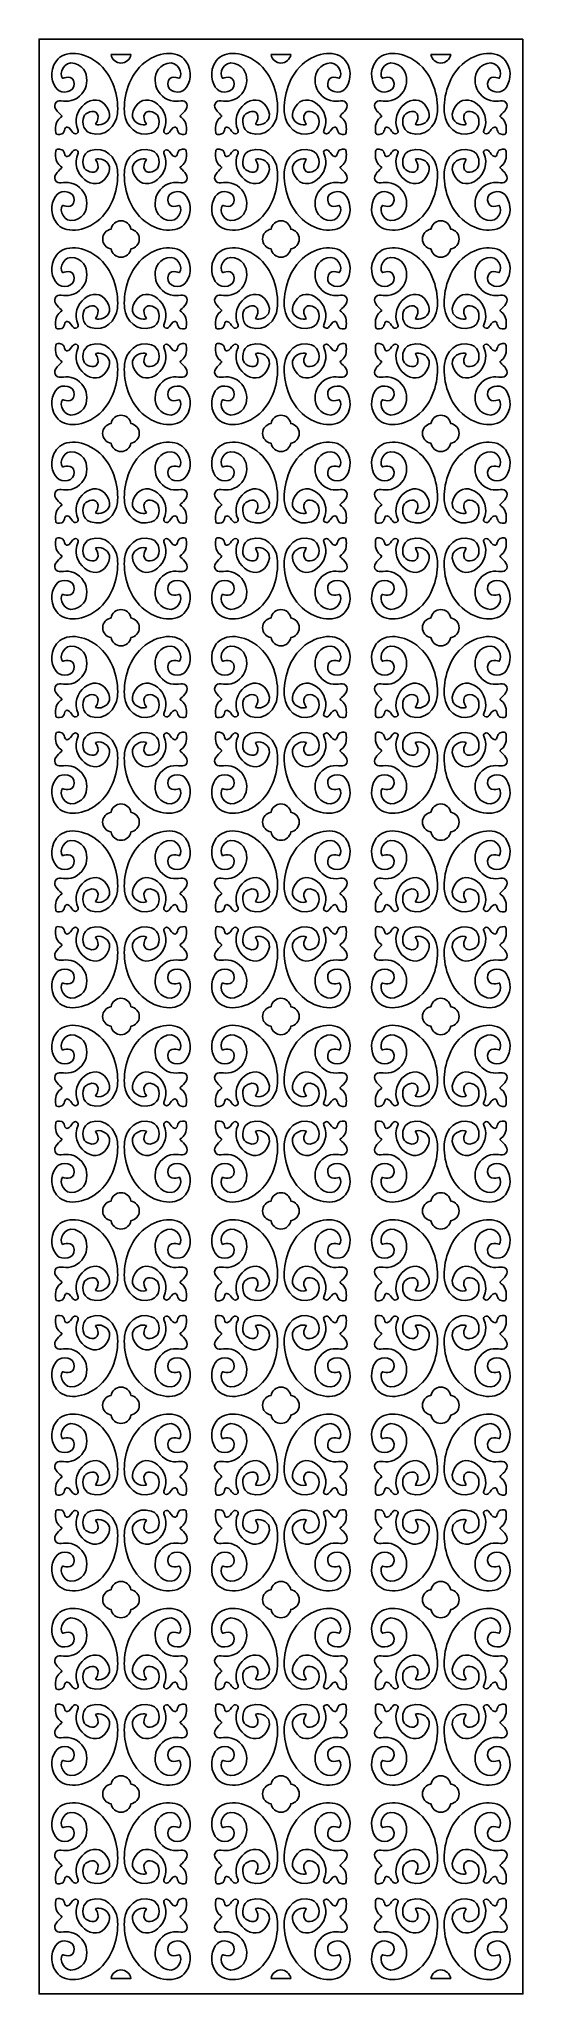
# Model space of a CAD drawing. Header units: centimetres. Extents: x -1.06 to 1.06, y -4.26 to 4.26.
import ezdxf

# ---------------------------------------------------------------- set-up
doc = ezdxf.new("R2010")
doc.units = ezdxf.units.CM
doc.header["$MEASUREMENT"] = 0
doc.layers.add('Layer 1', color=7, linetype='Continuous')

msp = doc.modelspace()

# ---------------------------------------------------------------- linework, layer by layer
at = {"layer": 'Layer 1', "color": 177}
for points, knots in [([(1.0565, 4.26052), (1.0565, 4.26052), (1.0565, -4.26053), (1.0565, -4.26053), (1.0565, -4.26053), (1.0565, -4.26053), (0.35827, -4.26053), (0.35827, -4.26053), (0.35827, -4.26053), (0.35827, -4.26053), (0.33996, -4.26053), (0.33996, -4.26053), (0.33996, -4.26053), (0.33996, -4.26053), (-0.33996, -4.26053), (-0.33996, -4.26053), (-0.33996, -4.26053), (-0.33996, -4.26053), (-0.35827, -4.26053), (-0.35827, -4.26053), (-0.35827, -4.26053), (-0.35827, -4.26053), (-1.0565, -4.26053), (-1.0565, -4.26053), (-1.0565, -4.26053), (-1.0565, -4.26053), (-1.0565, 4.26053), (-1.0565, 4.26053), (-1.0565, 4.26053), (-1.0565, 4.26053), (-0.33996, 4.26053), (-0.33996, 4.26053), (-0.33996, 4.26053), (-0.33996, 4.26053), (-0.33996, 4.26052), (-0.33996, 4.26052), (-0.33996, 4.26052), (-0.33996, 4.26052), (0.33996, 4.26052), (0.33996, 4.26052), (0.33996, 4.26052), (0.33996, 4.26052), (0.35827, 4.26052), (0.35827, 4.26052), (0.35827, 4.26052), (0.35827, 4.26052), (1.0565, 4.26052), (1.0565, 4.26052)], [0, 0, 0, 0, 0.0769231, 0.0769231, 0.0769231, 0.0769231, 0.1538462, 0.1538462, 0.1538462, 0.1538462, 0.2307692, 0.2307692, 0.2307692, 0.2307692, 0.3076923, 0.3076923, 0.3076923, 0.3076923, 0.3846154, 0.3846154, 0.3846154, 0.3846154, 0.4615385, 0.4615385, 0.4615385, 0.4615385, 0.5384615, 0.5384615, 0.5384615, 0.5384615, 0.6153846, 0.6153846, 0.6153846, 0.6153846, 0.6923077, 0.6923077, 0.6923077, 0.6923077, 0.7692308, 0.7692308, 0.7692308, 0.7692308, 0.8461538, 0.8461538, 0.8461538, 0.8461538, 1, 1, 1, 1]), ([(-0.80997, 3.88941), (-0.80997, 3.88941), (-0.79895, 3.88436), (-0.78581, 3.88789), (-0.78581, 3.88789), (-0.76159, 3.89441), (-0.7316, 3.91729), (-0.76048, 3.96434), (-0.76048, 3.96434), (-0.80971, 4.0446), (-0.92845, 3.95183), (-0.8858, 3.86218), (-0.8858, 3.86218), (-0.8858, 3.86218), (-0.88211, 3.8545), (-0.8912, 3.84935), (-0.8912, 3.84935), (-0.9003, 3.8442), (-0.90535, 3.85028), (-0.90991, 3.8545), (-0.90991, 3.8545), (-0.91446, 3.85869), (-0.92103, 3.87552), (-0.93419, 3.87692), (-0.93419, 3.87692), (-0.94732, 3.87833), (-0.94278, 3.85169), (-0.95744, 3.847), (-0.95744, 3.847), (-0.9721, 3.84232), (-0.98119, 3.84514), (-0.98219, 3.8484), (-0.98219, 3.8484), (-0.98323, 3.85169), (-0.98827, 3.87925), (-0.97866, 3.89982), (-0.97866, 3.89982), (-0.96906, 3.92038), (-0.95288, 3.92085), (-0.95744, 3.92647), (-0.95744, 3.92647), (-0.96198, 3.93206), (-0.99674, 3.95773), (-0.98625, 3.97882), (-0.98625, 3.97882), (-0.97412, 4.00319), (-0.95036, 3.9835), (-0.91548, 3.99237), (-0.91548, 3.99237), (-0.87898, 4.00166), (-0.85278, 4.03631), (-0.84874, 4.06808), (-0.84874, 4.06808), (-0.8447, 4.09986), (-0.85379, 4.14148), (-0.90081, 4.15457), (-0.90081, 4.15457), (-0.94783, 4.16766), (-0.9721, 4.1097), (-0.95338, 4.09005), (-0.95338, 4.09005), (-0.95338, 4.09005), (-0.90687, 4.10828), (-0.90282, 4.06762), (-0.90282, 4.06762), (-0.89879, 4.02697), (-0.95693, 4.02043), (-0.97765, 4.04192), (-0.97765, 4.04192), (-0.99839, 4.06341), (-1.01609, 4.1181), (-0.9807, 4.16579), (-0.9807, 4.16579), (-0.94531, 4.21346), (-0.85733, 4.2083), (-0.79112, 4.14942), (-0.79112, 4.14942), (-0.72488, 4.09053), (-0.70769, 3.98909), (-0.71425, 3.93489), (-0.71425, 3.93489), (-0.72084, 3.88065), (-0.76688, 3.82961), (-0.83155, 3.85028), (-0.83155, 3.85028), (-0.87118, 3.86293), (-0.86996, 3.91383), (-0.85733, 3.92927), (-0.85733, 3.92927), (-0.8447, 3.94469), (-0.80523, 3.95795), (-0.7987, 3.92412), (-0.7987, 3.92412), (-0.79617, 3.91104), (-0.80997, 3.88941), (-0.80997, 3.88941)], [0, 0, 0, 0, 0.04, 0.04, 0.04, 0.04, 0.08, 0.08, 0.08, 0.08, 0.12, 0.12, 0.12, 0.12, 0.16, 0.16, 0.16, 0.16, 0.2, 0.2, 0.2, 0.2, 0.24, 0.24, 0.24, 0.24, 0.28, 0.28, 0.28, 0.28, 0.32, 0.32, 0.32, 0.32, 0.36, 0.36, 0.36, 0.36, 0.4, 0.4, 0.4, 0.4, 0.44, 0.44, 0.44, 0.44, 0.48, 0.48, 0.48, 0.48, 0.52, 0.52, 0.52, 0.52, 0.56, 0.56, 0.56, 0.56, 0.6, 0.6, 0.6, 0.6, 0.64, 0.64, 0.64, 0.64, 0.68, 0.68, 0.68, 0.68, 0.72, 0.72, 0.72, 0.72, 0.76, 0.76, 0.76, 0.76, 0.8, 0.8, 0.8, 0.8, 0.84, 0.84, 0.84, 0.84, 0.88, 0.88, 0.88, 0.88, 0.92, 0.92, 0.92, 0.92, 1, 1, 1, 1]), ([(-0.74186, 4.19268), (-0.74186, 4.19268), (-0.65538, 4.19268), (-0.65538, 4.19268), (-0.65538, 4.19268), (-0.65875, 4.172), (-0.67683, 4.1562), (-0.69863, 4.1562), (-0.69863, 4.1562), (-0.72042, 4.1562), (-0.7385, 4.172), (-0.74186, 4.19268)], [0, 0, 0, 0, 0.25, 0.25, 0.25, 0.25, 0.5, 0.5, 0.5, 0.5, 1, 1, 1, 1]), ([(-0.5873, 3.88941), (-0.5873, 3.88941), (-0.5983, 3.88436), (-0.61145, 3.88789), (-0.61145, 3.88789), (-0.63566, 3.89441), (-0.66567, 3.91728), (-0.63678, 3.96434), (-0.63678, 3.96434), (-0.58754, 4.0446), (-0.46881, 3.95183), (-0.51147, 3.86218), (-0.51147, 3.86218), (-0.51147, 3.86218), (-0.51513, 3.85449), (-0.50604, 3.84933), (-0.50604, 3.84933), (-0.49695, 3.84419), (-0.49188, 3.85028), (-0.48735, 3.85448), (-0.48735, 3.85448), (-0.48279, 3.85869), (-0.47622, 3.87552), (-0.46308, 3.87692), (-0.46308, 3.87692), (-0.44993, 3.87833), (-0.45448, 3.85169), (-0.43983, 3.847), (-0.43983, 3.847), (-0.42516, 3.84232), (-0.41606, 3.84512), (-0.41505, 3.8484), (-0.41505, 3.8484), (-0.41405, 3.85169), (-0.409, 3.87925), (-0.41859, 3.89982), (-0.41859, 3.89982), (-0.4282, 3.92038), (-0.44438, 3.92085), (-0.43983, 3.92646), (-0.43983, 3.92646), (-0.43527, 3.93206), (-0.40051, 3.95773), (-0.41101, 3.97882), (-0.41101, 3.97882), (-0.42313, 4.00319), (-0.44691, 3.9835), (-0.48177, 3.99237), (-0.48177, 3.99237), (-0.51826, 4.00166), (-0.54448, 4.03631), (-0.54852, 4.06808), (-0.54852, 4.06808), (-0.55256, 4.09986), (-0.54346, 4.14148), (-0.49644, 4.15457), (-0.49644, 4.15457), (-0.44944, 4.16766), (-0.42516, 4.1097), (-0.44386, 4.09005), (-0.44386, 4.09005), (-0.44386, 4.09005), (-0.49038, 4.10828), (-0.49443, 4.06762), (-0.49443, 4.06762), (-0.49847, 4.02697), (-0.44034, 4.02043), (-0.41961, 4.04192), (-0.41961, 4.04192), (-0.39888, 4.06341), (-0.38117, 4.1181), (-0.41657, 4.16579), (-0.41657, 4.16579), (-0.45196, 4.21346), (-0.53993, 4.20832), (-0.60615, 4.14942), (-0.60615, 4.14942), (-0.67238, 4.09053), (-0.68955, 3.98909), (-0.683, 3.93489), (-0.683, 3.93489), (-0.67642, 3.88065), (-0.63039, 3.82961), (-0.56572, 3.85028), (-0.56572, 3.85028), (-0.52606, 3.86293), (-0.52729, 3.91383), (-0.53993, 3.92927), (-0.53993, 3.92927), (-0.55256, 3.94469), (-0.59204, 3.95795), (-0.59856, 3.92412), (-0.59856, 3.92412), (-0.6011, 3.91104), (-0.5873, 3.88941), (-0.5873, 3.88941)], [0, 0, 0, 0, 0.04, 0.04, 0.04, 0.04, 0.08, 0.08, 0.08, 0.08, 0.12, 0.12, 0.12, 0.12, 0.16, 0.16, 0.16, 0.16, 0.2, 0.2, 0.2, 0.2, 0.24, 0.24, 0.24, 0.24, 0.28, 0.28, 0.28, 0.28, 0.32, 0.32, 0.32, 0.32, 0.36, 0.36, 0.36, 0.36, 0.4, 0.4, 0.4, 0.4, 0.44, 0.44, 0.44, 0.44, 0.48, 0.48, 0.48, 0.48, 0.52, 0.52, 0.52, 0.52, 0.56, 0.56, 0.56, 0.56, 0.6, 0.6, 0.6, 0.6, 0.64, 0.64, 0.64, 0.64, 0.68, 0.68, 0.68, 0.68, 0.72, 0.72, 0.72, 0.72, 0.76, 0.76, 0.76, 0.76, 0.8, 0.8, 0.8, 0.8, 0.84, 0.84, 0.84, 0.84, 0.88, 0.88, 0.88, 0.88, 0.92, 0.92, 0.92, 0.92, 1, 1, 1, 1]), ([(-0.11173, 3.88942), (-0.11173, 3.88942), (-0.10072, 3.88436), (-0.08758, 3.88789), (-0.08758, 3.88789), (-0.06335, 3.8944), (-0.03337, 3.91728), (-0.06225, 3.96435), (-0.06225, 3.96435), (-0.11148, 4.04459), (-0.23021, 3.95184), (-0.18756, 3.86218), (-0.18756, 3.86218), (-0.18756, 3.86218), (-0.18388, 3.85448), (-0.19298, 3.84934), (-0.19298, 3.84934), (-0.20208, 3.8442), (-0.20713, 3.85028), (-0.21168, 3.85448), (-0.21168, 3.85448), (-0.21623, 3.85869), (-0.2228, 3.87552), (-0.23595, 3.87692), (-0.23595, 3.87692), (-0.24909, 3.87832), (-0.24454, 3.85168), (-0.25921, 3.847), (-0.25921, 3.847), (-0.27387, 3.84233), (-0.28297, 3.84513), (-0.28398, 3.84841), (-0.28398, 3.84841), (-0.28499, 3.85168), (-0.29004, 3.87926), (-0.28044, 3.89982), (-0.28044, 3.89982), (-0.27083, 3.92039), (-0.25465, 3.92086), (-0.25921, 3.92646), (-0.25921, 3.92646), (-0.26376, 3.93207), (-0.29852, 3.95773), (-0.28802, 3.97882), (-0.28802, 3.97882), (-0.27589, 4.00319), (-0.25213, 3.98349), (-0.21724, 3.99237), (-0.21724, 3.99237), (-0.18076, 4.00166), (-0.15455, 4.03631), (-0.15051, 4.06809), (-0.15051, 4.06809), (-0.14647, 4.09988), (-0.15556, 4.14148), (-0.20258, 4.15457), (-0.20258, 4.15457), (-0.2496, 4.16765), (-0.27387, 4.10969), (-0.25516, 4.09006), (-0.25516, 4.09006), (-0.25516, 4.09006), (-0.20865, 4.10829), (-0.2046, 4.06762), (-0.2046, 4.06762), (-0.20056, 4.02696), (-0.2587, 4.02042), (-0.27943, 4.04192), (-0.27943, 4.04192), (-0.30015, 4.06342), (-0.31785, 4.1181), (-0.28246, 4.16578), (-0.28246, 4.16578), (-0.24707, 4.21346), (-0.15911, 4.20831), (-0.09288, 4.14942), (-0.09288, 4.14942), (-0.02665, 4.09053), (-0.00946, 3.9891), (-0.01603, 3.93488), (-0.01603, 3.93488), (-0.0226, 3.88066), (-0.06864, 3.82961), (-0.13332, 3.85028), (-0.13332, 3.85028), (-0.17296, 3.86294), (-0.17174, 3.91384), (-0.15911, 3.92927), (-0.15911, 3.92927), (-0.14647, 3.94469), (-0.10699, 3.95795), (-0.10046, 3.92413), (-0.10046, 3.92413), (-0.09793, 3.91104), (-0.11173, 3.88942), (-0.11173, 3.88942)], [0, 0, 0, 0, 0.04, 0.04, 0.04, 0.04, 0.08, 0.08, 0.08, 0.08, 0.12, 0.12, 0.12, 0.12, 0.16, 0.16, 0.16, 0.16, 0.2, 0.2, 0.2, 0.2, 0.24, 0.24, 0.24, 0.24, 0.28, 0.28, 0.28, 0.28, 0.32, 0.32, 0.32, 0.32, 0.36, 0.36, 0.36, 0.36, 0.4, 0.4, 0.4, 0.4, 0.44, 0.44, 0.44, 0.44, 0.48, 0.48, 0.48, 0.48, 0.52, 0.52, 0.52, 0.52, 0.56, 0.56, 0.56, 0.56, 0.6, 0.6, 0.6, 0.6, 0.64, 0.64, 0.64, 0.64, 0.68, 0.68, 0.68, 0.68, 0.72, 0.72, 0.72, 0.72, 0.76, 0.76, 0.76, 0.76, 0.8, 0.8, 0.8, 0.8, 0.84, 0.84, 0.84, 0.84, 0.88, 0.88, 0.88, 0.88, 0.92, 0.92, 0.92, 0.92, 1, 1, 1, 1]), ([(-0.04363, 4.19267), (-0.04363, 4.19267), (0.04284, 4.19267), (0.04284, 4.19267), (0.04284, 4.19267), (0.03948, 4.172), (0.0214, 4.15621), (-0.0004, 4.15621), (-0.0004, 4.15621), (-0.0222, 4.15621), (-0.04028, 4.172), (-0.04363, 4.19267)], [0, 0, 0, 0, 0.25, 0.25, 0.25, 0.25, 0.5, 0.5, 0.5, 0.5, 1, 1, 1, 1]), ([(0.11093, 3.88942), (0.11093, 3.88942), (0.09992, 3.88436), (0.08678, 3.88789), (0.08678, 3.88789), (0.06256, 3.8944), (0.03257, 3.91728), (0.06145, 3.96435), (0.06145, 3.96435), (0.11068, 4.04459), (0.22942, 3.95184), (0.18677, 3.86218), (0.18677, 3.86218), (0.18677, 3.86218), (0.18308, 3.85448), (0.19218, 3.84934), (0.19218, 3.84934), (0.20128, 3.8442), (0.20633, 3.85028), (0.21088, 3.85448), (0.21088, 3.85448), (0.21543, 3.85869), (0.222, 3.87552), (0.23515, 3.87692), (0.23515, 3.87692), (0.2483, 3.87832), (0.24374, 3.85168), (0.25841, 3.847), (0.25841, 3.847), (0.27307, 3.84233), (0.28217, 3.84513), (0.28318, 3.84841), (0.28318, 3.84841), (0.28419, 3.85168), (0.28924, 3.87926), (0.27964, 3.89982), (0.27964, 3.89982), (0.27004, 3.92039), (0.25386, 3.92086), (0.25841, 3.92646), (0.25841, 3.92646), (0.26296, 3.93207), (0.29772, 3.95773), (0.28722, 3.97882), (0.28722, 3.97882), (0.27509, 4.00319), (0.25133, 3.98349), (0.21644, 3.99237), (0.21644, 3.99237), (0.17996, 4.00166), (0.15376, 4.03631), (0.14971, 4.06809), (0.14971, 4.06809), (0.14567, 4.09988), (0.15477, 4.14148), (0.20178, 4.15457), (0.20178, 4.15457), (0.2488, 4.16765), (0.27307, 4.10969), (0.25436, 4.09006), (0.25436, 4.09006), (0.25436, 4.09006), (0.20785, 4.10829), (0.20381, 4.06762), (0.20381, 4.06762), (0.19976, 4.02696), (0.2579, 4.02042), (0.27863, 4.04192), (0.27863, 4.04192), (0.29936, 4.06342), (0.31705, 4.1181), (0.28166, 4.16578), (0.28166, 4.16578), (0.24627, 4.21346), (0.15831, 4.20831), (0.09208, 4.14942), (0.09208, 4.14942), (0.02585, 4.09053), (0.00866, 3.9891), (0.01523, 3.93488), (0.01523, 3.93488), (0.0218, 3.88066), (0.06784, 3.82961), (0.13252, 3.85028), (0.13252, 3.85028), (0.17217, 3.86294), (0.17095, 3.91384), (0.15831, 3.92927), (0.15831, 3.92927), (0.14567, 3.94469), (0.10619, 3.95795), (0.09966, 3.92413), (0.09966, 3.92413), (0.09713, 3.91104), (0.11093, 3.88942), (0.11093, 3.88942)], [0, 0, 0, 0, 0.04, 0.04, 0.04, 0.04, 0.08, 0.08, 0.08, 0.08, 0.12, 0.12, 0.12, 0.12, 0.16, 0.16, 0.16, 0.16, 0.2, 0.2, 0.2, 0.2, 0.24, 0.24, 0.24, 0.24, 0.28, 0.28, 0.28, 0.28, 0.32, 0.32, 0.32, 0.32, 0.36, 0.36, 0.36, 0.36, 0.4, 0.4, 0.4, 0.4, 0.44, 0.44, 0.44, 0.44, 0.48, 0.48, 0.48, 0.48, 0.52, 0.52, 0.52, 0.52, 0.56, 0.56, 0.56, 0.56, 0.6, 0.6, 0.6, 0.6, 0.64, 0.64, 0.64, 0.64, 0.68, 0.68, 0.68, 0.68, 0.72, 0.72, 0.72, 0.72, 0.76, 0.76, 0.76, 0.76, 0.8, 0.8, 0.8, 0.8, 0.84, 0.84, 0.84, 0.84, 0.88, 0.88, 0.88, 0.88, 0.92, 0.92, 0.92, 0.92, 1, 1, 1, 1]), ([(0.5865, 3.88942), (0.5865, 3.88942), (0.59751, 3.88436), (0.61065, 3.88789), (0.61065, 3.88789), (0.63487, 3.8944), (0.66486, 3.91728), (0.63598, 3.96435), (0.63598, 3.96435), (0.58674, 4.04459), (0.46801, 3.95184), (0.51067, 3.86218), (0.51067, 3.86218), (0.51067, 3.86218), (0.51435, 3.85448), (0.50525, 3.84934), (0.50525, 3.84934), (0.49615, 3.8442), (0.4911, 3.85028), (0.48654, 3.85448), (0.48654, 3.85448), (0.48199, 3.85869), (0.47542, 3.87552), (0.46228, 3.87692), (0.46228, 3.87692), (0.44913, 3.87832), (0.45368, 3.85168), (0.43902, 3.847), (0.43902, 3.847), (0.42436, 3.84233), (0.41526, 3.84513), (0.41425, 3.84841), (0.41425, 3.84841), (0.41324, 3.85168), (0.40818, 3.87926), (0.41779, 3.89982), (0.41779, 3.89982), (0.42739, 3.92039), (0.44357, 3.92086), (0.43902, 3.92646), (0.43902, 3.92646), (0.43447, 3.93207), (0.39971, 3.95773), (0.41021, 3.97882), (0.41021, 3.97882), (0.42234, 4.00319), (0.4461, 3.98349), (0.48098, 3.99237), (0.48098, 3.99237), (0.51747, 4.00166), (0.54367, 4.03631), (0.54772, 4.06809), (0.54772, 4.06809), (0.55176, 4.09988), (0.54266, 4.14148), (0.49565, 4.15457), (0.49565, 4.15457), (0.44863, 4.16765), (0.42436, 4.10969), (0.44307, 4.09006), (0.44307, 4.09006), (0.44307, 4.09006), (0.48958, 4.10829), (0.49362, 4.06762), (0.49362, 4.06762), (0.49767, 4.02696), (0.43953, 4.02042), (0.4188, 4.04192), (0.4188, 4.04192), (0.39807, 4.06342), (0.38038, 4.1181), (0.41577, 4.16578), (0.41577, 4.16578), (0.45116, 4.21346), (0.53912, 4.20831), (0.60535, 4.14942), (0.60535, 4.14942), (0.67158, 4.09053), (0.68877, 3.9891), (0.6822, 3.93488), (0.6822, 3.93488), (0.67562, 3.88066), (0.62959, 3.82961), (0.56491, 3.85028), (0.56491, 3.85028), (0.52526, 3.86294), (0.52648, 3.91384), (0.53912, 3.92927), (0.53912, 3.92927), (0.55176, 3.94469), (0.59124, 3.95795), (0.59777, 3.92413), (0.59777, 3.92413), (0.6003, 3.91104), (0.5865, 3.88942), (0.5865, 3.88942)], [0, 0, 0, 0, 0.04, 0.04, 0.04, 0.04, 0.08, 0.08, 0.08, 0.08, 0.12, 0.12, 0.12, 0.12, 0.16, 0.16, 0.16, 0.16, 0.2, 0.2, 0.2, 0.2, 0.24, 0.24, 0.24, 0.24, 0.28, 0.28, 0.28, 0.28, 0.32, 0.32, 0.32, 0.32, 0.36, 0.36, 0.36, 0.36, 0.4, 0.4, 0.4, 0.4, 0.44, 0.44, 0.44, 0.44, 0.48, 0.48, 0.48, 0.48, 0.52, 0.52, 0.52, 0.52, 0.56, 0.56, 0.56, 0.56, 0.6, 0.6, 0.6, 0.6, 0.64, 0.64, 0.64, 0.64, 0.68, 0.68, 0.68, 0.68, 0.72, 0.72, 0.72, 0.72, 0.76, 0.76, 0.76, 0.76, 0.8, 0.8, 0.8, 0.8, 0.84, 0.84, 0.84, 0.84, 0.88, 0.88, 0.88, 0.88, 0.92, 0.92, 0.92, 0.92, 1, 1, 1, 1]), ([(0.6546, 4.19267), (0.6546, 4.19267), (0.74106, 4.19267), (0.74106, 4.19267), (0.74106, 4.19267), (0.73771, 4.172), (0.71963, 4.15621), (0.69783, 4.15621), (0.69783, 4.15621), (0.67603, 4.15621), (0.65795, 4.172), (0.6546, 4.19267)], [0, 0, 0, 0, 0.25, 0.25, 0.25, 0.25, 0.5, 0.5, 0.5, 0.5, 1, 1, 1, 1]), ([(0.80916, 3.88942), (0.80916, 3.88942), (0.79815, 3.88436), (0.78501, 3.88789), (0.78501, 3.88789), (0.76078, 3.8944), (0.73079, 3.91728), (0.75968, 3.96435), (0.75968, 3.96435), (0.80891, 4.04459), (0.92765, 3.95184), (0.88499, 3.86218), (0.88499, 3.86218), (0.88499, 3.86218), (0.88131, 3.85448), (0.8904, 3.84934), (0.8904, 3.84934), (0.89951, 3.8442), (0.90456, 3.85028), (0.90911, 3.85448), (0.90911, 3.85448), (0.91366, 3.85869), (0.92023, 3.87552), (0.93338, 3.87692), (0.93338, 3.87692), (0.94652, 3.87832), (0.94197, 3.85168), (0.95663, 3.847), (0.95663, 3.847), (0.9713, 3.84233), (0.9804, 3.84513), (0.98141, 3.84841), (0.98141, 3.84841), (0.98242, 3.85168), (0.98747, 3.87926), (0.97787, 3.89982), (0.97787, 3.89982), (0.96826, 3.92039), (0.95208, 3.92086), (0.95663, 3.92646), (0.95663, 3.92646), (0.96118, 3.93207), (0.99595, 3.95773), (0.98545, 3.97882), (0.98545, 3.97882), (0.97332, 4.00319), (0.94956, 3.98349), (0.91467, 3.99237), (0.91467, 3.99237), (0.87819, 4.00166), (0.85198, 4.03631), (0.84794, 4.06809), (0.84794, 4.06809), (0.8439, 4.09988), (0.85299, 4.14148), (0.90001, 4.15457), (0.90001, 4.15457), (0.94703, 4.16765), (0.9713, 4.10969), (0.95259, 4.09006), (0.95259, 4.09006), (0.95259, 4.09006), (0.90608, 4.10829), (0.90203, 4.06762), (0.90203, 4.06762), (0.89799, 4.02696), (0.95613, 4.02042), (0.97686, 4.04192), (0.97686, 4.04192), (0.99759, 4.06342), (1.01528, 4.1181), (0.97989, 4.16578), (0.97989, 4.16578), (0.9445, 4.21346), (0.85653, 4.20831), (0.7903, 4.14942), (0.7903, 4.14942), (0.72408, 4.09053), (0.70689, 3.9891), (0.71346, 3.93488), (0.71346, 3.93488), (0.72003, 3.88066), (0.76607, 3.82961), (0.83075, 3.85028), (0.83075, 3.85028), (0.87039, 3.86294), (0.86917, 3.91384), (0.85653, 3.92927), (0.85653, 3.92927), (0.8439, 3.94469), (0.80442, 3.95795), (0.79789, 3.92413), (0.79789, 3.92413), (0.79536, 3.91104), (0.80916, 3.88942), (0.80916, 3.88942)], [0, 0, 0, 0, 0.04, 0.04, 0.04, 0.04, 0.08, 0.08, 0.08, 0.08, 0.12, 0.12, 0.12, 0.12, 0.16, 0.16, 0.16, 0.16, 0.2, 0.2, 0.2, 0.2, 0.24, 0.24, 0.24, 0.24, 0.28, 0.28, 0.28, 0.28, 0.32, 0.32, 0.32, 0.32, 0.36, 0.36, 0.36, 0.36, 0.4, 0.4, 0.4, 0.4, 0.44, 0.44, 0.44, 0.44, 0.48, 0.48, 0.48, 0.48, 0.52, 0.52, 0.52, 0.52, 0.56, 0.56, 0.56, 0.56, 0.6, 0.6, 0.6, 0.6, 0.64, 0.64, 0.64, 0.64, 0.68, 0.68, 0.68, 0.68, 0.72, 0.72, 0.72, 0.72, 0.76, 0.76, 0.76, 0.76, 0.8, 0.8, 0.8, 0.8, 0.84, 0.84, 0.84, 0.84, 0.88, 0.88, 0.88, 0.88, 0.92, 0.92, 0.92, 0.92, 1, 1, 1, 1]), ([(-0.80997, 3.73604), (-0.80997, 3.73604), (-0.79895, 3.7411), (-0.78581, 3.73756), (-0.78581, 3.73756), (-0.76159, 3.73108), (-0.7316, 3.70818), (-0.76048, 3.66111), (-0.76048, 3.66111), (-0.80971, 3.58087), (-0.92845, 3.67363), (-0.8858, 3.76328), (-0.8858, 3.76328), (-0.8858, 3.76328), (-0.88211, 3.77098), (-0.8912, 3.77612), (-0.8912, 3.77612), (-0.9003, 3.78126), (-0.90535, 3.77519), (-0.90991, 3.77098), (-0.90991, 3.77098), (-0.91446, 3.76678), (-0.92103, 3.74995), (-0.93419, 3.74855), (-0.93419, 3.74855), (-0.94732, 3.74714), (-0.94278, 3.77378), (-0.95744, 3.77846), (-0.95744, 3.77846), (-0.9721, 3.78313), (-0.98119, 3.78034), (-0.9822, 3.77706), (-0.9822, 3.77706), (-0.98323, 3.77378), (-0.98827, 3.7462), (-0.97866, 3.72564), (-0.97866, 3.72564), (-0.96906, 3.70508), (-0.95288, 3.7046), (-0.95743, 3.69899), (-0.95743, 3.69899), (-0.96198, 3.69339), (-0.99675, 3.66772), (-0.98625, 3.64666), (-0.98625, 3.64666), (-0.97412, 3.62228), (-0.95035, 3.64197), (-0.91547, 3.6331), (-0.91547, 3.6331), (-0.87898, 3.62382), (-0.85278, 3.58915), (-0.84874, 3.55737), (-0.84874, 3.55737), (-0.8447, 3.52558), (-0.85379, 3.484), (-0.90081, 3.4709), (-0.90081, 3.4709), (-0.94783, 3.45781), (-0.9721, 3.51578), (-0.95338, 3.5354), (-0.95338, 3.5354), (-0.95338, 3.5354), (-0.90687, 3.51717), (-0.90282, 3.55784), (-0.90282, 3.55784), (-0.89879, 3.5985), (-0.95693, 3.60505), (-0.97765, 3.58355), (-0.97765, 3.58355), (-0.99839, 3.56204), (-1.01609, 3.50736), (-0.9807, 3.45969), (-0.9807, 3.45969), (-0.94531, 3.41201), (-0.85732, 3.41715), (-0.79112, 3.47604), (-0.79112, 3.47604), (-0.72488, 3.53493), (-0.70769, 3.63637), (-0.71426, 3.69059), (-0.71426, 3.69059), (-0.72083, 3.7448), (-0.76688, 3.79585), (-0.83155, 3.77519), (-0.83155, 3.77519), (-0.87118, 3.76253), (-0.86996, 3.71163), (-0.85732, 3.69619), (-0.85732, 3.69619), (-0.8447, 3.68076), (-0.80523, 3.66751), (-0.79868, 3.70133), (-0.79868, 3.70133), (-0.79616, 3.71442), (-0.80997, 3.73604), (-0.80997, 3.73604)], [0, 0, 0, 0, 0.04, 0.04, 0.04, 0.04, 0.08, 0.08, 0.08, 0.08, 0.12, 0.12, 0.12, 0.12, 0.16, 0.16, 0.16, 0.16, 0.2, 0.2, 0.2, 0.2, 0.24, 0.24, 0.24, 0.24, 0.28, 0.28, 0.28, 0.28, 0.32, 0.32, 0.32, 0.32, 0.36, 0.36, 0.36, 0.36, 0.4, 0.4, 0.4, 0.4, 0.44, 0.44, 0.44, 0.44, 0.48, 0.48, 0.48, 0.48, 0.52, 0.52, 0.52, 0.52, 0.56, 0.56, 0.56, 0.56, 0.6, 0.6, 0.6, 0.6, 0.64, 0.64, 0.64, 0.64, 0.68, 0.68, 0.68, 0.68, 0.72, 0.72, 0.72, 0.72, 0.76, 0.76, 0.76, 0.76, 0.8, 0.8, 0.8, 0.8, 0.84, 0.84, 0.84, 0.84, 0.88, 0.88, 0.88, 0.88, 0.92, 0.92, 0.92, 0.92, 1, 1, 1, 1]), ([(-0.5873, 3.73604), (-0.5873, 3.73604), (-0.59831, 3.7411), (-0.61145, 3.73756), (-0.61145, 3.73756), (-0.63567, 3.73106), (-0.66566, 3.70818), (-0.63677, 3.66111), (-0.63677, 3.66111), (-0.58754, 3.58087), (-0.46881, 3.67363), (-0.51147, 3.76328), (-0.51147, 3.76328), (-0.51147, 3.76328), (-0.51513, 3.77098), (-0.50604, 3.77612), (-0.50604, 3.77612), (-0.49695, 3.78126), (-0.49188, 3.77519), (-0.48735, 3.77098), (-0.48735, 3.77098), (-0.48279, 3.76677), (-0.47622, 3.74995), (-0.46308, 3.74855), (-0.46308, 3.74855), (-0.44993, 3.74714), (-0.45449, 3.77378), (-0.43983, 3.77846), (-0.43983, 3.77846), (-0.42516, 3.78313), (-0.41606, 3.78034), (-0.41505, 3.77706), (-0.41505, 3.77706), (-0.41405, 3.77378), (-0.409, 3.7462), (-0.41859, 3.72564), (-0.41859, 3.72564), (-0.4282, 3.70508), (-0.44438, 3.7046), (-0.43983, 3.69899), (-0.43983, 3.69899), (-0.43527, 3.69339), (-0.40051, 3.66772), (-0.41101, 3.64666), (-0.41101, 3.64666), (-0.42313, 3.62228), (-0.44691, 3.64197), (-0.48178, 3.6331), (-0.48178, 3.6331), (-0.51826, 3.62382), (-0.54446, 3.58915), (-0.54852, 3.55737), (-0.54852, 3.55737), (-0.55255, 3.52558), (-0.54346, 3.484), (-0.49644, 3.4709), (-0.49644, 3.4709), (-0.44944, 3.45781), (-0.42516, 3.51578), (-0.44386, 3.5354), (-0.44386, 3.5354), (-0.44386, 3.5354), (-0.49038, 3.51717), (-0.49443, 3.55784), (-0.49443, 3.55784), (-0.49847, 3.5985), (-0.44034, 3.60505), (-0.41961, 3.58355), (-0.41961, 3.58355), (-0.39888, 3.56204), (-0.38117, 3.50735), (-0.41657, 3.45969), (-0.41657, 3.45969), (-0.45196, 3.41201), (-0.53993, 3.41715), (-0.60615, 3.47604), (-0.60615, 3.47604), (-0.67238, 3.53493), (-0.68957, 3.63637), (-0.683, 3.69059), (-0.683, 3.69059), (-0.67642, 3.7448), (-0.63039, 3.79585), (-0.56572, 3.77519), (-0.56572, 3.77519), (-0.52607, 3.76253), (-0.52729, 3.71163), (-0.53993, 3.69619), (-0.53993, 3.69619), (-0.55256, 3.68077), (-0.59203, 3.66751), (-0.59856, 3.70133), (-0.59856, 3.70133), (-0.6011, 3.71442), (-0.5873, 3.73604), (-0.5873, 3.73604)], [0, 0, 0, 0, 0.04, 0.04, 0.04, 0.04, 0.08, 0.08, 0.08, 0.08, 0.12, 0.12, 0.12, 0.12, 0.16, 0.16, 0.16, 0.16, 0.2, 0.2, 0.2, 0.2, 0.24, 0.24, 0.24, 0.24, 0.28, 0.28, 0.28, 0.28, 0.32, 0.32, 0.32, 0.32, 0.36, 0.36, 0.36, 0.36, 0.4, 0.4, 0.4, 0.4, 0.44, 0.44, 0.44, 0.44, 0.48, 0.48, 0.48, 0.48, 0.52, 0.52, 0.52, 0.52, 0.56, 0.56, 0.56, 0.56, 0.6, 0.6, 0.6, 0.6, 0.64, 0.64, 0.64, 0.64, 0.68, 0.68, 0.68, 0.68, 0.72, 0.72, 0.72, 0.72, 0.76, 0.76, 0.76, 0.76, 0.8, 0.8, 0.8, 0.8, 0.84, 0.84, 0.84, 0.84, 0.88, 0.88, 0.88, 0.88, 0.92, 0.92, 0.92, 0.92, 1, 1, 1, 1]), ([(-0.11173, 3.73604), (-0.11173, 3.73604), (-0.10072, 3.7411), (-0.08758, 3.73757), (-0.08758, 3.73757), (-0.06335, 3.73106), (-0.03337, 3.70818), (-0.06225, 3.66111), (-0.06225, 3.66111), (-0.11148, 3.58087), (-0.23021, 3.67362), (-0.18756, 3.76328), (-0.18756, 3.76328), (-0.18756, 3.76328), (-0.18388, 3.77098), (-0.19298, 3.77612), (-0.19298, 3.77612), (-0.20208, 3.78126), (-0.20713, 3.77519), (-0.21168, 3.77098), (-0.21168, 3.77098), (-0.21623, 3.76677), (-0.2228, 3.74995), (-0.23595, 3.74855), (-0.23595, 3.74855), (-0.24909, 3.74714), (-0.24454, 3.77379), (-0.25921, 3.77846), (-0.25921, 3.77846), (-0.27387, 3.78313), (-0.28297, 3.78033), (-0.28398, 3.77706), (-0.28398, 3.77706), (-0.28499, 3.77379), (-0.29004, 3.74621), (-0.28044, 3.72564), (-0.28044, 3.72564), (-0.27083, 3.70507), (-0.25465, 3.70461), (-0.25921, 3.699), (-0.25921, 3.699), (-0.26376, 3.69339), (-0.29852, 3.66774), (-0.28802, 3.64665), (-0.28802, 3.64665), (-0.27589, 3.62228), (-0.25213, 3.64197), (-0.21724, 3.63309), (-0.21724, 3.63309), (-0.18076, 3.6238), (-0.15455, 3.58916), (-0.15051, 3.55737), (-0.15051, 3.55737), (-0.14647, 3.52559), (-0.15556, 3.48399), (-0.20258, 3.4709), (-0.20258, 3.4709), (-0.2496, 3.45781), (-0.27387, 3.51577), (-0.25516, 3.5354), (-0.25516, 3.5354), (-0.25516, 3.5354), (-0.20865, 3.51717), (-0.2046, 3.55784), (-0.2046, 3.55784), (-0.20056, 3.5985), (-0.2587, 3.60505), (-0.27943, 3.58355), (-0.27943, 3.58355), (-0.30015, 3.56204), (-0.31785, 3.50736), (-0.28246, 3.45968), (-0.28246, 3.45968), (-0.24707, 3.412), (-0.15911, 3.41715), (-0.09288, 3.47604), (-0.09288, 3.47604), (-0.02665, 3.53493), (-0.00946, 3.63637), (-0.01603, 3.69058), (-0.01603, 3.69058), (-0.0226, 3.74481), (-0.06864, 3.79585), (-0.13332, 3.77519), (-0.13332, 3.77519), (-0.17296, 3.76252), (-0.17174, 3.71162), (-0.15911, 3.69619), (-0.15911, 3.69619), (-0.14647, 3.68077), (-0.10699, 3.66751), (-0.10046, 3.70133), (-0.10046, 3.70133), (-0.09793, 3.71442), (-0.11173, 3.73604), (-0.11173, 3.73604)], [0, 0, 0, 0, 0.04, 0.04, 0.04, 0.04, 0.08, 0.08, 0.08, 0.08, 0.12, 0.12, 0.12, 0.12, 0.16, 0.16, 0.16, 0.16, 0.2, 0.2, 0.2, 0.2, 0.24, 0.24, 0.24, 0.24, 0.28, 0.28, 0.28, 0.28, 0.32, 0.32, 0.32, 0.32, 0.36, 0.36, 0.36, 0.36, 0.4, 0.4, 0.4, 0.4, 0.44, 0.44, 0.44, 0.44, 0.48, 0.48, 0.48, 0.48, 0.52, 0.52, 0.52, 0.52, 0.56, 0.56, 0.56, 0.56, 0.6, 0.6, 0.6, 0.6, 0.64, 0.64, 0.64, 0.64, 0.68, 0.68, 0.68, 0.68, 0.72, 0.72, 0.72, 0.72, 0.76, 0.76, 0.76, 0.76, 0.8, 0.8, 0.8, 0.8, 0.84, 0.84, 0.84, 0.84, 0.88, 0.88, 0.88, 0.88, 0.92, 0.92, 0.92, 0.92, 1, 1, 1, 1]), ([(0.11093, 3.73604), (0.11093, 3.73604), (0.09992, 3.7411), (0.08678, 3.73757), (0.08678, 3.73757), (0.06256, 3.73106), (0.03257, 3.70818), (0.06145, 3.66111), (0.06145, 3.66111), (0.11068, 3.58087), (0.22942, 3.67362), (0.18677, 3.76328), (0.18677, 3.76328), (0.18677, 3.76328), (0.18308, 3.77098), (0.19218, 3.77612), (0.19218, 3.77612), (0.20128, 3.78126), (0.20633, 3.77519), (0.21088, 3.77098), (0.21088, 3.77098), (0.21543, 3.76677), (0.222, 3.74995), (0.23515, 3.74855), (0.23515, 3.74855), (0.2483, 3.74714), (0.24374, 3.77379), (0.25841, 3.77846), (0.25841, 3.77846), (0.27307, 3.78313), (0.28217, 3.78033), (0.28318, 3.77706), (0.28318, 3.77706), (0.28419, 3.77379), (0.28924, 3.74621), (0.27964, 3.72564), (0.27964, 3.72564), (0.27004, 3.70507), (0.25386, 3.70461), (0.25841, 3.699), (0.25841, 3.699), (0.26296, 3.69339), (0.29772, 3.66774), (0.28722, 3.64665), (0.28722, 3.64665), (0.27509, 3.62228), (0.25133, 3.64197), (0.21644, 3.63309), (0.21644, 3.63309), (0.17996, 3.6238), (0.15376, 3.58916), (0.14971, 3.55737), (0.14971, 3.55737), (0.14567, 3.52559), (0.15477, 3.48399), (0.20178, 3.4709), (0.20178, 3.4709), (0.2488, 3.45781), (0.27307, 3.51577), (0.25436, 3.5354), (0.25436, 3.5354), (0.25436, 3.5354), (0.20785, 3.51717), (0.20381, 3.55784), (0.20381, 3.55784), (0.19976, 3.5985), (0.2579, 3.60505), (0.27863, 3.58355), (0.27863, 3.58355), (0.29936, 3.56204), (0.31705, 3.50736), (0.28166, 3.45968), (0.28166, 3.45968), (0.24627, 3.412), (0.15831, 3.41715), (0.09208, 3.47604), (0.09208, 3.47604), (0.02585, 3.53493), (0.00866, 3.63637), (0.01523, 3.69058), (0.01523, 3.69058), (0.0218, 3.74481), (0.06784, 3.79585), (0.13252, 3.77519), (0.13252, 3.77519), (0.17217, 3.76252), (0.17095, 3.71162), (0.15831, 3.69619), (0.15831, 3.69619), (0.14567, 3.68077), (0.10619, 3.66751), (0.09966, 3.70133), (0.09966, 3.70133), (0.09713, 3.71442), (0.11093, 3.73604), (0.11093, 3.73604)], [0, 0, 0, 0, 0.04, 0.04, 0.04, 0.04, 0.08, 0.08, 0.08, 0.08, 0.12, 0.12, 0.12, 0.12, 0.16, 0.16, 0.16, 0.16, 0.2, 0.2, 0.2, 0.2, 0.24, 0.24, 0.24, 0.24, 0.28, 0.28, 0.28, 0.28, 0.32, 0.32, 0.32, 0.32, 0.36, 0.36, 0.36, 0.36, 0.4, 0.4, 0.4, 0.4, 0.44, 0.44, 0.44, 0.44, 0.48, 0.48, 0.48, 0.48, 0.52, 0.52, 0.52, 0.52, 0.56, 0.56, 0.56, 0.56, 0.6, 0.6, 0.6, 0.6, 0.64, 0.64, 0.64, 0.64, 0.68, 0.68, 0.68, 0.68, 0.72, 0.72, 0.72, 0.72, 0.76, 0.76, 0.76, 0.76, 0.8, 0.8, 0.8, 0.8, 0.84, 0.84, 0.84, 0.84, 0.88, 0.88, 0.88, 0.88, 0.92, 0.92, 0.92, 0.92, 1, 1, 1, 1]), ([(0.5865, 3.73604), (0.5865, 3.73604), (0.59751, 3.7411), (0.61065, 3.73757), (0.61065, 3.73757), (0.63487, 3.73106), (0.66486, 3.70818), (0.63598, 3.66111), (0.63598, 3.66111), (0.58674, 3.58087), (0.46801, 3.67362), (0.51067, 3.76328), (0.51067, 3.76328), (0.51067, 3.76328), (0.51435, 3.77098), (0.50525, 3.77612), (0.50525, 3.77612), (0.49615, 3.78126), (0.4911, 3.77519), (0.48654, 3.77098), (0.48654, 3.77098), (0.48199, 3.76677), (0.47542, 3.74995), (0.46228, 3.74855), (0.46228, 3.74855), (0.44913, 3.74714), (0.45368, 3.77379), (0.43902, 3.77846), (0.43902, 3.77846), (0.42436, 3.78313), (0.41526, 3.78033), (0.41425, 3.77706), (0.41425, 3.77706), (0.41324, 3.77379), (0.40818, 3.74621), (0.41779, 3.72564), (0.41779, 3.72564), (0.42739, 3.70507), (0.44357, 3.70461), (0.43902, 3.699), (0.43902, 3.699), (0.43447, 3.69339), (0.39971, 3.66774), (0.41021, 3.64665), (0.41021, 3.64665), (0.42234, 3.62228), (0.4461, 3.64197), (0.48098, 3.63309), (0.48098, 3.63309), (0.51747, 3.6238), (0.54367, 3.58916), (0.54772, 3.55737), (0.54772, 3.55737), (0.55176, 3.52559), (0.54266, 3.48399), (0.49565, 3.4709), (0.49565, 3.4709), (0.44863, 3.45781), (0.42436, 3.51577), (0.44307, 3.5354), (0.44307, 3.5354), (0.44307, 3.5354), (0.48958, 3.51717), (0.49362, 3.55784), (0.49362, 3.55784), (0.49767, 3.5985), (0.43953, 3.60505), (0.4188, 3.58355), (0.4188, 3.58355), (0.39807, 3.56204), (0.38038, 3.50736), (0.41577, 3.45968), (0.41577, 3.45968), (0.45116, 3.412), (0.53912, 3.41715), (0.60535, 3.47604), (0.60535, 3.47604), (0.67158, 3.53493), (0.68877, 3.63637), (0.6822, 3.69058), (0.6822, 3.69058), (0.67562, 3.74481), (0.62959, 3.79585), (0.56491, 3.77519), (0.56491, 3.77519), (0.52526, 3.76252), (0.52648, 3.71162), (0.53912, 3.69619), (0.53912, 3.69619), (0.55176, 3.68077), (0.59124, 3.66751), (0.59777, 3.70133), (0.59777, 3.70133), (0.6003, 3.71442), (0.5865, 3.73604), (0.5865, 3.73604)], [0, 0, 0, 0, 0.04, 0.04, 0.04, 0.04, 0.08, 0.08, 0.08, 0.08, 0.12, 0.12, 0.12, 0.12, 0.16, 0.16, 0.16, 0.16, 0.2, 0.2, 0.2, 0.2, 0.24, 0.24, 0.24, 0.24, 0.28, 0.28, 0.28, 0.28, 0.32, 0.32, 0.32, 0.32, 0.36, 0.36, 0.36, 0.36, 0.4, 0.4, 0.4, 0.4, 0.44, 0.44, 0.44, 0.44, 0.48, 0.48, 0.48, 0.48, 0.52, 0.52, 0.52, 0.52, 0.56, 0.56, 0.56, 0.56, 0.6, 0.6, 0.6, 0.6, 0.64, 0.64, 0.64, 0.64, 0.68, 0.68, 0.68, 0.68, 0.72, 0.72, 0.72, 0.72, 0.76, 0.76, 0.76, 0.76, 0.8, 0.8, 0.8, 0.8, 0.84, 0.84, 0.84, 0.84, 0.88, 0.88, 0.88, 0.88, 0.92, 0.92, 0.92, 0.92, 1, 1, 1, 1]), ([(0.80916, 3.73604), (0.80916, 3.73604), (0.79815, 3.7411), (0.78501, 3.73757), (0.78501, 3.73757), (0.76078, 3.73106), (0.73079, 3.70818), (0.75968, 3.66111), (0.75968, 3.66111), (0.80891, 3.58087), (0.92765, 3.67362), (0.88499, 3.76328), (0.88499, 3.76328), (0.88499, 3.76328), (0.88131, 3.77098), (0.8904, 3.77612), (0.8904, 3.77612), (0.89951, 3.78126), (0.90456, 3.77519), (0.90911, 3.77098), (0.90911, 3.77098), (0.91366, 3.76677), (0.92023, 3.74995), (0.93338, 3.74855), (0.93338, 3.74855), (0.94652, 3.74714), (0.94197, 3.77379), (0.95663, 3.77846), (0.95663, 3.77846), (0.9713, 3.78313), (0.9804, 3.78033), (0.98141, 3.77706), (0.98141, 3.77706), (0.98242, 3.77379), (0.98747, 3.74621), (0.97787, 3.72564), (0.97787, 3.72564), (0.96826, 3.70507), (0.95208, 3.70461), (0.95663, 3.699), (0.95663, 3.699), (0.96118, 3.69339), (0.99595, 3.66774), (0.98545, 3.64665), (0.98545, 3.64665), (0.97332, 3.62228), (0.94956, 3.64197), (0.91467, 3.63309), (0.91467, 3.63309), (0.87819, 3.6238), (0.85198, 3.58916), (0.84794, 3.55737), (0.84794, 3.55737), (0.8439, 3.52559), (0.85299, 3.48399), (0.90001, 3.4709), (0.90001, 3.4709), (0.94703, 3.45781), (0.9713, 3.51577), (0.95259, 3.5354), (0.95259, 3.5354), (0.95259, 3.5354), (0.90608, 3.51717), (0.90203, 3.55784), (0.90203, 3.55784), (0.89799, 3.5985), (0.95613, 3.60505), (0.97686, 3.58355), (0.97686, 3.58355), (0.99759, 3.56204), (1.01528, 3.50736), (0.97989, 3.45968), (0.97989, 3.45968), (0.9445, 3.412), (0.85653, 3.41715), (0.7903, 3.47604), (0.7903, 3.47604), (0.72408, 3.53493), (0.70689, 3.63637), (0.71346, 3.69058), (0.71346, 3.69058), (0.72003, 3.74481), (0.76607, 3.79585), (0.83075, 3.77519), (0.83075, 3.77519), (0.87039, 3.76252), (0.86917, 3.71162), (0.85653, 3.69619), (0.85653, 3.69619), (0.8439, 3.68077), (0.80442, 3.66751), (0.79789, 3.70133), (0.79789, 3.70133), (0.79536, 3.71442), (0.80916, 3.73604), (0.80916, 3.73604)], [0, 0, 0, 0, 0.04, 0.04, 0.04, 0.04, 0.08, 0.08, 0.08, 0.08, 0.12, 0.12, 0.12, 0.12, 0.16, 0.16, 0.16, 0.16, 0.2, 0.2, 0.2, 0.2, 0.24, 0.24, 0.24, 0.24, 0.28, 0.28, 0.28, 0.28, 0.32, 0.32, 0.32, 0.32, 0.36, 0.36, 0.36, 0.36, 0.4, 0.4, 0.4, 0.4, 0.44, 0.44, 0.44, 0.44, 0.48, 0.48, 0.48, 0.48, 0.52, 0.52, 0.52, 0.52, 0.56, 0.56, 0.56, 0.56, 0.6, 0.6, 0.6, 0.6, 0.64, 0.64, 0.64, 0.64, 0.68, 0.68, 0.68, 0.68, 0.72, 0.72, 0.72, 0.72, 0.76, 0.76, 0.76, 0.76, 0.8, 0.8, 0.8, 0.8, 0.84, 0.84, 0.84, 0.84, 0.88, 0.88, 0.88, 0.88, 0.92, 0.92, 0.92, 0.92, 1, 1, 1, 1]), ([(-0.61861, 3.38909), (-0.61861, 3.36749), (-0.63454, 3.34958), (-0.65538, 3.34625), (-0.65538, 3.34625), (-0.65875, 3.32558), (-0.67683, 3.30979), (-0.69863, 3.30979), (-0.69863, 3.30979), (-0.72042, 3.30979), (-0.7385, 3.32558), (-0.74186, 3.34625), (-0.74186, 3.34625), (-0.76271, 3.34958), (-0.77866, 3.36749), (-0.77865, 3.38909), (-0.77865, 3.38909), (-0.77865, 3.4107), (-0.76271, 3.42861), (-0.74186, 3.43194), (-0.74186, 3.43194), (-0.7385, 3.4526), (-0.72042, 3.46839), (-0.69863, 3.46839), (-0.69863, 3.46839), (-0.67683, 3.46839), (-0.65875, 3.4526), (-0.65538, 3.43194), (-0.65538, 3.43194), (-0.63454, 3.42861), (-0.61861, 3.4107), (-0.61861, 3.38909)], [0, 0, 0, 0, 0.1111111, 0.1111111, 0.1111111, 0.1111111, 0.2222222, 0.2222222, 0.2222222, 0.2222222, 0.3333333, 0.3333333, 0.3333333, 0.3333333, 0.4444444, 0.4444444, 0.4444444, 0.4444444, 0.5555556, 0.5555556, 0.5555556, 0.5555556, 0.6666667, 0.6666667, 0.6666667, 0.6666667, 0.7777778, 0.7777778, 0.7777778, 0.7777778, 1, 1, 1, 1]), ([(0.07962, 3.38909), (0.07962, 3.36749), (0.06369, 3.34957), (0.04284, 3.34625), (0.04284, 3.34625), (0.03948, 3.32558), (0.0214, 3.30979), (-0.0004, 3.30979), (-0.0004, 3.30979), (-0.0222, 3.30979), (-0.04028, 3.32558), (-0.04363, 3.34625), (-0.04363, 3.34625), (-0.06449, 3.34957), (-0.08042, 3.36749), (-0.08042, 3.38909), (-0.08042, 3.38909), (-0.08042, 3.41069), (-0.06449, 3.42861), (-0.04363, 3.43193), (-0.04363, 3.43193), (-0.04028, 3.4526), (-0.0222, 3.46839), (-0.0004, 3.46839), (-0.0004, 3.46839), (0.0214, 3.46839), (0.03948, 3.4526), (0.04284, 3.43193), (0.04284, 3.43193), (0.06369, 3.42861), (0.07962, 3.41069), (0.07962, 3.38909)], [0, 0, 0, 0, 0.1111111, 0.1111111, 0.1111111, 0.1111111, 0.2222222, 0.2222222, 0.2222222, 0.2222222, 0.3333333, 0.3333333, 0.3333333, 0.3333333, 0.4444444, 0.4444444, 0.4444444, 0.4444444, 0.5555556, 0.5555556, 0.5555556, 0.5555556, 0.6666667, 0.6666667, 0.6666667, 0.6666667, 0.7777778, 0.7777778, 0.7777778, 0.7777778, 1, 1, 1, 1]), ([(0.77785, 3.38909), (0.77785, 3.36749), (0.76192, 3.34957), (0.74106, 3.34625), (0.74106, 3.34625), (0.73771, 3.32558), (0.71963, 3.30979), (0.69783, 3.30979), (0.69783, 3.30979), (0.67603, 3.30979), (0.65795, 3.32558), (0.6546, 3.34625), (0.6546, 3.34625), (0.63374, 3.34957), (0.6178, 3.36749), (0.6178, 3.38909), (0.6178, 3.38909), (0.6178, 3.41069), (0.63374, 3.42861), (0.6546, 3.43193), (0.6546, 3.43193), (0.65795, 3.4526), (0.67603, 3.46839), (0.69783, 3.46839), (0.69783, 3.46839), (0.71963, 3.46839), (0.73771, 3.4526), (0.74106, 3.43193), (0.74106, 3.43193), (0.76192, 3.42861), (0.77785, 3.41069), (0.77785, 3.38909)], [0, 0, 0, 0, 0.1111111, 0.1111111, 0.1111111, 0.1111111, 0.2222222, 0.2222222, 0.2222222, 0.2222222, 0.3333333, 0.3333333, 0.3333333, 0.3333333, 0.4444444, 0.4444444, 0.4444444, 0.4444444, 0.5555556, 0.5555556, 0.5555556, 0.5555556, 0.6666667, 0.6666667, 0.6666667, 0.6666667, 0.7777778, 0.7777778, 0.7777778, 0.7777778, 1, 1, 1, 1]), ([(-0.80997, 3.04214), (-0.80997, 3.04214), (-0.79895, 3.03709), (-0.78581, 3.04061), (-0.78581, 3.04061), (-0.76159, 3.04712), (-0.7316, 3.06999), (-0.76048, 3.11707), (-0.76048, 3.11707), (-0.80971, 3.19731), (-0.92845, 3.10456), (-0.8858, 3.01491), (-0.8858, 3.01491), (-0.8858, 3.01491), (-0.88211, 3.0072), (-0.8912, 3.00205), (-0.8912, 3.00205), (-0.9003, 2.99691), (-0.90535, 3.00299), (-0.90992, 3.0072), (-0.90992, 3.0072), (-0.91446, 3.01141), (-0.92103, 3.02824), (-0.93419, 3.02963), (-0.93419, 3.02963), (-0.94732, 3.03105), (-0.94278, 3.0044), (-0.95744, 2.99972), (-0.95744, 2.99972), (-0.9721, 2.99504), (-0.98119, 2.99784), (-0.9822, 3.00112), (-0.9822, 3.00112), (-0.98323, 3.0044), (-0.98827, 3.03197), (-0.97866, 3.05254), (-0.97866, 3.05254), (-0.96906, 3.0731), (-0.95288, 3.07356), (-0.95744, 3.07918), (-0.95744, 3.07918), (-0.96198, 3.08478), (-0.99675, 3.11044), (-0.98625, 3.13153), (-0.98625, 3.13153), (-0.97412, 3.15588), (-0.95036, 3.13622), (-0.91547, 3.14509), (-0.91547, 3.14509), (-0.879, 3.15437), (-0.85278, 3.18903), (-0.84874, 3.2208), (-0.84874, 3.2208), (-0.8447, 3.25259), (-0.85379, 3.2942), (-0.90081, 3.30728), (-0.90081, 3.30728), (-0.94782, 3.32037), (-0.9721, 3.26242), (-0.95338, 3.24278), (-0.95338, 3.24278), (-0.95338, 3.24278), (-0.90687, 3.26101), (-0.90282, 3.22035), (-0.90282, 3.22035), (-0.89879, 3.17968), (-0.95693, 3.17314), (-0.97765, 3.19464), (-0.97765, 3.19464), (-0.99839, 3.21612), (-1.01609, 3.27083), (-0.9807, 3.31851), (-0.9807, 3.31851), (-0.94531, 3.36617), (-0.85733, 3.36102), (-0.79112, 3.30214), (-0.79112, 3.30214), (-0.72488, 3.24325), (-0.70769, 3.14182), (-0.71425, 3.0876), (-0.71425, 3.0876), (-0.72084, 3.03337), (-0.76688, 2.98232), (-0.83155, 3.00299), (-0.83155, 3.00299), (-0.87118, 3.01565), (-0.86996, 3.06657), (-0.85732, 3.08197), (-0.85732, 3.08197), (-0.8447, 3.0974), (-0.80523, 3.11066), (-0.79868, 3.07685), (-0.79868, 3.07685), (-0.79616, 3.06374), (-0.80997, 3.04214), (-0.80997, 3.04214)], [0, 0, 0, 0, 0.04, 0.04, 0.04, 0.04, 0.08, 0.08, 0.08, 0.08, 0.12, 0.12, 0.12, 0.12, 0.16, 0.16, 0.16, 0.16, 0.2, 0.2, 0.2, 0.2, 0.24, 0.24, 0.24, 0.24, 0.28, 0.28, 0.28, 0.28, 0.32, 0.32, 0.32, 0.32, 0.36, 0.36, 0.36, 0.36, 0.4, 0.4, 0.4, 0.4, 0.44, 0.44, 0.44, 0.44, 0.48, 0.48, 0.48, 0.48, 0.52, 0.52, 0.52, 0.52, 0.56, 0.56, 0.56, 0.56, 0.6, 0.6, 0.6, 0.6, 0.64, 0.64, 0.64, 0.64, 0.68, 0.68, 0.68, 0.68, 0.72, 0.72, 0.72, 0.72, 0.76, 0.76, 0.76, 0.76, 0.8, 0.8, 0.8, 0.8, 0.84, 0.84, 0.84, 0.84, 0.88, 0.88, 0.88, 0.88, 0.92, 0.92, 0.92, 0.92, 1, 1, 1, 1]), ([(-0.5873, 3.04214), (-0.5873, 3.04214), (-0.5983, 3.03709), (-0.61145, 3.04061), (-0.61145, 3.04061), (-0.63567, 3.04712), (-0.66566, 3.07), (-0.63678, 3.11706), (-0.63678, 3.11706), (-0.58754, 3.19731), (-0.46881, 3.10456), (-0.51147, 3.01491), (-0.51147, 3.01491), (-0.51147, 3.01491), (-0.51513, 3.0072), (-0.50604, 3.00205), (-0.50604, 3.00205), (-0.49695, 2.99691), (-0.49188, 3.00299), (-0.48735, 3.0072), (-0.48735, 3.0072), (-0.48279, 3.01141), (-0.47622, 3.02824), (-0.46308, 3.02963), (-0.46308, 3.02963), (-0.44993, 3.03105), (-0.45449, 3.0044), (-0.43983, 2.99972), (-0.43983, 2.99972), (-0.42516, 2.99504), (-0.41606, 2.99784), (-0.41505, 3.00112), (-0.41505, 3.00112), (-0.41404, 3.0044), (-0.40898, 3.03197), (-0.41859, 3.05254), (-0.41859, 3.05254), (-0.4282, 3.0731), (-0.44437, 3.07356), (-0.43983, 3.07918), (-0.43983, 3.07918), (-0.43527, 3.08478), (-0.40051, 3.11044), (-0.41101, 3.13153), (-0.41101, 3.13153), (-0.42313, 3.15588), (-0.44691, 3.13622), (-0.48178, 3.14509), (-0.48178, 3.14509), (-0.51826, 3.15437), (-0.54448, 3.18903), (-0.54852, 3.2208), (-0.54852, 3.2208), (-0.55256, 3.25259), (-0.54346, 3.2942), (-0.49643, 3.30728), (-0.49643, 3.30728), (-0.44944, 3.32037), (-0.42516, 3.26242), (-0.44386, 3.24278), (-0.44386, 3.24278), (-0.44386, 3.24278), (-0.49037, 3.26101), (-0.49443, 3.22035), (-0.49443, 3.22035), (-0.49847, 3.17968), (-0.44034, 3.17315), (-0.41961, 3.19464), (-0.41961, 3.19464), (-0.39888, 3.21612), (-0.38117, 3.27083), (-0.41657, 3.31851), (-0.41657, 3.31851), (-0.45196, 3.36617), (-0.53993, 3.36102), (-0.60615, 3.30214), (-0.60615, 3.30214), (-0.67238, 3.24325), (-0.68957, 3.14182), (-0.683, 3.0876), (-0.683, 3.0876), (-0.67642, 3.03337), (-0.6304, 2.98232), (-0.56572, 3.00299), (-0.56572, 3.00299), (-0.52606, 3.01565), (-0.52729, 3.06657), (-0.53993, 3.08199), (-0.53993, 3.08199), (-0.55256, 3.0974), (-0.59204, 3.11066), (-0.59856, 3.07685), (-0.59856, 3.07685), (-0.6011, 3.06375), (-0.5873, 3.04214), (-0.5873, 3.04214)], [0, 0, 0, 0, 0.04, 0.04, 0.04, 0.04, 0.08, 0.08, 0.08, 0.08, 0.12, 0.12, 0.12, 0.12, 0.16, 0.16, 0.16, 0.16, 0.2, 0.2, 0.2, 0.2, 0.24, 0.24, 0.24, 0.24, 0.28, 0.28, 0.28, 0.28, 0.32, 0.32, 0.32, 0.32, 0.36, 0.36, 0.36, 0.36, 0.4, 0.4, 0.4, 0.4, 0.44, 0.44, 0.44, 0.44, 0.48, 0.48, 0.48, 0.48, 0.52, 0.52, 0.52, 0.52, 0.56, 0.56, 0.56, 0.56, 0.6, 0.6, 0.6, 0.6, 0.64, 0.64, 0.64, 0.64, 0.68, 0.68, 0.68, 0.68, 0.72, 0.72, 0.72, 0.72, 0.76, 0.76, 0.76, 0.76, 0.8, 0.8, 0.8, 0.8, 0.84, 0.84, 0.84, 0.84, 0.88, 0.88, 0.88, 0.88, 0.92, 0.92, 0.92, 0.92, 1, 1, 1, 1]), ([(-0.11173, 3.04214), (-0.11173, 3.04214), (-0.10072, 3.03708), (-0.08758, 3.04061), (-0.08758, 3.04061), (-0.06335, 3.04712), (-0.03337, 3.07), (-0.06225, 3.11707), (-0.06225, 3.11707), (-0.11148, 3.19731), (-0.23021, 3.10456), (-0.18756, 3.0149), (-0.18756, 3.0149), (-0.18756, 3.0149), (-0.18388, 3.0072), (-0.19298, 3.00206), (-0.19298, 3.00206), (-0.20208, 2.99692), (-0.20713, 3.00299), (-0.21168, 3.0072), (-0.21168, 3.0072), (-0.21623, 3.01141), (-0.2228, 3.02823), (-0.23595, 3.02963), (-0.23595, 3.02963), (-0.24909, 3.03104), (-0.24454, 3.00439), (-0.25921, 2.99972), (-0.25921, 2.99972), (-0.27387, 2.99505), (-0.28297, 2.99785), (-0.28398, 3.00112), (-0.28398, 3.00112), (-0.28499, 3.00439), (-0.29004, 3.03197), (-0.28044, 3.05254), (-0.28044, 3.05254), (-0.27083, 3.07311), (-0.25465, 3.07357), (-0.25921, 3.07918), (-0.25921, 3.07918), (-0.26376, 3.08479), (-0.29852, 3.11044), (-0.28802, 3.13153), (-0.28802, 3.13153), (-0.27589, 3.1559), (-0.25213, 3.13621), (-0.21724, 3.14509), (-0.21724, 3.14509), (-0.18076, 3.15437), (-0.15455, 3.18902), (-0.15051, 3.22081), (-0.15051, 3.22081), (-0.14647, 3.25259), (-0.15556, 3.29419), (-0.20258, 3.30728), (-0.20258, 3.30728), (-0.2496, 3.32037), (-0.27387, 3.26241), (-0.25516, 3.24278), (-0.25516, 3.24278), (-0.25516, 3.24278), (-0.20865, 3.26101), (-0.2046, 3.22034), (-0.2046, 3.22034), (-0.20056, 3.17968), (-0.2587, 3.17313), (-0.27943, 3.19463), (-0.27943, 3.19463), (-0.30015, 3.21613), (-0.31785, 3.27082), (-0.28246, 3.3185), (-0.28246, 3.3185), (-0.24707, 3.36618), (-0.15911, 3.36103), (-0.09288, 3.30214), (-0.09288, 3.30214), (-0.02665, 3.24324), (-0.00946, 3.14181), (-0.01603, 3.0876), (-0.01603, 3.0876), (-0.0226, 3.03337), (-0.06864, 2.98233), (-0.13332, 3.00299), (-0.13332, 3.00299), (-0.17296, 3.01566), (-0.17174, 3.06656), (-0.15911, 3.08198), (-0.15911, 3.08198), (-0.14647, 3.09741), (-0.10699, 3.11066), (-0.10046, 3.07684), (-0.10046, 3.07684), (-0.09793, 3.06376), (-0.11173, 3.04214), (-0.11173, 3.04214)], [0, 0, 0, 0, 0.04, 0.04, 0.04, 0.04, 0.08, 0.08, 0.08, 0.08, 0.12, 0.12, 0.12, 0.12, 0.16, 0.16, 0.16, 0.16, 0.2, 0.2, 0.2, 0.2, 0.24, 0.24, 0.24, 0.24, 0.28, 0.28, 0.28, 0.28, 0.32, 0.32, 0.32, 0.32, 0.36, 0.36, 0.36, 0.36, 0.4, 0.4, 0.4, 0.4, 0.44, 0.44, 0.44, 0.44, 0.48, 0.48, 0.48, 0.48, 0.52, 0.52, 0.52, 0.52, 0.56, 0.56, 0.56, 0.56, 0.6, 0.6, 0.6, 0.6, 0.64, 0.64, 0.64, 0.64, 0.68, 0.68, 0.68, 0.68, 0.72, 0.72, 0.72, 0.72, 0.76, 0.76, 0.76, 0.76, 0.8, 0.8, 0.8, 0.8, 0.84, 0.84, 0.84, 0.84, 0.88, 0.88, 0.88, 0.88, 0.92, 0.92, 0.92, 0.92, 1, 1, 1, 1]), ([(0.11093, 3.04214), (0.11093, 3.04214), (0.09992, 3.03708), (0.08678, 3.04061), (0.08678, 3.04061), (0.06256, 3.04712), (0.03257, 3.07), (0.06145, 3.11707), (0.06145, 3.11707), (0.11068, 3.19731), (0.22942, 3.10456), (0.18677, 3.0149), (0.18677, 3.0149), (0.18677, 3.0149), (0.18308, 3.0072), (0.19218, 3.00206), (0.19218, 3.00206), (0.20128, 2.99692), (0.20633, 3.00299), (0.21088, 3.0072), (0.21088, 3.0072), (0.21543, 3.01141), (0.222, 3.02823), (0.23515, 3.02963), (0.23515, 3.02963), (0.2483, 3.03104), (0.24374, 3.00439), (0.25841, 2.99972), (0.25841, 2.99972), (0.27307, 2.99505), (0.28217, 2.99785), (0.28318, 3.00112), (0.28318, 3.00112), (0.28419, 3.00439), (0.28924, 3.03197), (0.27964, 3.05254), (0.27964, 3.05254), (0.27004, 3.07311), (0.25386, 3.07357), (0.25841, 3.07918), (0.25841, 3.07918), (0.26296, 3.08479), (0.29772, 3.11044), (0.28722, 3.13153), (0.28722, 3.13153), (0.27509, 3.1559), (0.25133, 3.13621), (0.21644, 3.14509), (0.21644, 3.14509), (0.17996, 3.15437), (0.15376, 3.18902), (0.14971, 3.22081), (0.14971, 3.22081), (0.14567, 3.25259), (0.15477, 3.29419), (0.20178, 3.30728), (0.20178, 3.30728), (0.2488, 3.32037), (0.27307, 3.26241), (0.25436, 3.24278), (0.25436, 3.24278), (0.25436, 3.24278), (0.20785, 3.26101), (0.20381, 3.22034), (0.20381, 3.22034), (0.19976, 3.17968), (0.2579, 3.17313), (0.27863, 3.19463), (0.27863, 3.19463), (0.29936, 3.21613), (0.31705, 3.27082), (0.28166, 3.3185), (0.28166, 3.3185), (0.24627, 3.36618), (0.15831, 3.36103), (0.09208, 3.30214), (0.09208, 3.30214), (0.02585, 3.24324), (0.00866, 3.14181), (0.01523, 3.0876), (0.01523, 3.0876), (0.0218, 3.03337), (0.06784, 2.98233), (0.13252, 3.00299), (0.13252, 3.00299), (0.17217, 3.01566), (0.17095, 3.06656), (0.15831, 3.08198), (0.15831, 3.08198), (0.14567, 3.09741), (0.10619, 3.11066), (0.09966, 3.07684), (0.09966, 3.07684), (0.09713, 3.06376), (0.11093, 3.04214), (0.11093, 3.04214)], [0, 0, 0, 0, 0.04, 0.04, 0.04, 0.04, 0.08, 0.08, 0.08, 0.08, 0.12, 0.12, 0.12, 0.12, 0.16, 0.16, 0.16, 0.16, 0.2, 0.2, 0.2, 0.2, 0.24, 0.24, 0.24, 0.24, 0.28, 0.28, 0.28, 0.28, 0.32, 0.32, 0.32, 0.32, 0.36, 0.36, 0.36, 0.36, 0.4, 0.4, 0.4, 0.4, 0.44, 0.44, 0.44, 0.44, 0.48, 0.48, 0.48, 0.48, 0.52, 0.52, 0.52, 0.52, 0.56, 0.56, 0.56, 0.56, 0.6, 0.6, 0.6, 0.6, 0.64, 0.64, 0.64, 0.64, 0.68, 0.68, 0.68, 0.68, 0.72, 0.72, 0.72, 0.72, 0.76, 0.76, 0.76, 0.76, 0.8, 0.8, 0.8, 0.8, 0.84, 0.84, 0.84, 0.84, 0.88, 0.88, 0.88, 0.88, 0.92, 0.92, 0.92, 0.92, 1, 1, 1, 1]), ([(0.5865, 3.04214), (0.5865, 3.04214), (0.59751, 3.03708), (0.61065, 3.04061), (0.61065, 3.04061), (0.63487, 3.04712), (0.66486, 3.07), (0.63598, 3.11707), (0.63598, 3.11707), (0.58674, 3.19731), (0.46801, 3.10456), (0.51067, 3.0149), (0.51067, 3.0149), (0.51067, 3.0149), (0.51435, 3.0072), (0.50525, 3.00206), (0.50525, 3.00206), (0.49615, 2.99692), (0.4911, 3.00299), (0.48654, 3.0072), (0.48654, 3.0072), (0.48199, 3.01141), (0.47542, 3.02823), (0.46228, 3.02963), (0.46228, 3.02963), (0.44913, 3.03104), (0.45368, 3.00439), (0.43902, 2.99972), (0.43902, 2.99972), (0.42436, 2.99505), (0.41526, 2.99785), (0.41425, 3.00112), (0.41425, 3.00112), (0.41324, 3.00439), (0.40818, 3.03197), (0.41779, 3.05254), (0.41779, 3.05254), (0.42739, 3.07311), (0.44357, 3.07357), (0.43902, 3.07918), (0.43902, 3.07918), (0.43447, 3.08479), (0.39971, 3.11044), (0.41021, 3.13153), (0.41021, 3.13153), (0.42234, 3.1559), (0.4461, 3.13621), (0.48098, 3.14509), (0.48098, 3.14509), (0.51747, 3.15437), (0.54367, 3.18902), (0.54772, 3.22081), (0.54772, 3.22081), (0.55176, 3.25259), (0.54266, 3.29419), (0.49565, 3.30728), (0.49565, 3.30728), (0.44863, 3.32037), (0.42436, 3.26241), (0.44307, 3.24278), (0.44307, 3.24278), (0.44307, 3.24278), (0.48958, 3.26101), (0.49362, 3.22034), (0.49362, 3.22034), (0.49767, 3.17968), (0.43953, 3.17313), (0.4188, 3.19463), (0.4188, 3.19463), (0.39807, 3.21613), (0.38038, 3.27082), (0.41577, 3.3185), (0.41577, 3.3185), (0.45116, 3.36618), (0.53912, 3.36103), (0.60535, 3.30214), (0.60535, 3.30214), (0.67158, 3.24324), (0.68877, 3.14181), (0.6822, 3.0876), (0.6822, 3.0876), (0.67562, 3.03337), (0.62959, 2.98233), (0.56491, 3.00299), (0.56491, 3.00299), (0.52526, 3.01566), (0.52648, 3.06656), (0.53912, 3.08198), (0.53912, 3.08198), (0.55176, 3.09741), (0.59124, 3.11066), (0.59777, 3.07684), (0.59777, 3.07684), (0.6003, 3.06376), (0.5865, 3.04214), (0.5865, 3.04214)], [0, 0, 0, 0, 0.04, 0.04, 0.04, 0.04, 0.08, 0.08, 0.08, 0.08, 0.12, 0.12, 0.12, 0.12, 0.16, 0.16, 0.16, 0.16, 0.2, 0.2, 0.2, 0.2, 0.24, 0.24, 0.24, 0.24, 0.28, 0.28, 0.28, 0.28, 0.32, 0.32, 0.32, 0.32, 0.36, 0.36, 0.36, 0.36, 0.4, 0.4, 0.4, 0.4, 0.44, 0.44, 0.44, 0.44, 0.48, 0.48, 0.48, 0.48, 0.52, 0.52, 0.52, 0.52, 0.56, 0.56, 0.56, 0.56, 0.6, 0.6, 0.6, 0.6, 0.64, 0.64, 0.64, 0.64, 0.68, 0.68, 0.68, 0.68, 0.72, 0.72, 0.72, 0.72, 0.76, 0.76, 0.76, 0.76, 0.8, 0.8, 0.8, 0.8, 0.84, 0.84, 0.84, 0.84, 0.88, 0.88, 0.88, 0.88, 0.92, 0.92, 0.92, 0.92, 1, 1, 1, 1]), ([(0.80916, 3.04214), (0.80916, 3.04214), (0.79815, 3.03708), (0.78501, 3.04061), (0.78501, 3.04061), (0.76078, 3.04712), (0.73079, 3.07), (0.75968, 3.11707), (0.75968, 3.11707), (0.80891, 3.19731), (0.92765, 3.10456), (0.88499, 3.0149), (0.88499, 3.0149), (0.88499, 3.0149), (0.88131, 3.0072), (0.8904, 3.00206), (0.8904, 3.00206), (0.89951, 2.99692), (0.90456, 3.00299), (0.90911, 3.0072), (0.90911, 3.0072), (0.91366, 3.01141), (0.92023, 3.02823), (0.93338, 3.02963), (0.93338, 3.02963), (0.94652, 3.03104), (0.94197, 3.00439), (0.95663, 2.99972), (0.95663, 2.99972), (0.9713, 2.99505), (0.9804, 2.99785), (0.98141, 3.00112), (0.98141, 3.00112), (0.98242, 3.00439), (0.98747, 3.03197), (0.97787, 3.05254), (0.97787, 3.05254), (0.96826, 3.07311), (0.95208, 3.07357), (0.95663, 3.07918), (0.95663, 3.07918), (0.96118, 3.08479), (0.99595, 3.11044), (0.98545, 3.13153), (0.98545, 3.13153), (0.97332, 3.1559), (0.94956, 3.13621), (0.91467, 3.14509), (0.91467, 3.14509), (0.87819, 3.15437), (0.85198, 3.18902), (0.84794, 3.22081), (0.84794, 3.22081), (0.8439, 3.25259), (0.85299, 3.29419), (0.90001, 3.30728), (0.90001, 3.30728), (0.94703, 3.32037), (0.9713, 3.26241), (0.95259, 3.24278), (0.95259, 3.24278), (0.95259, 3.24278), (0.90608, 3.26101), (0.90203, 3.22034), (0.90203, 3.22034), (0.89799, 3.17968), (0.95613, 3.17313), (0.97686, 3.19463), (0.97686, 3.19463), (0.99759, 3.21613), (1.01528, 3.27082), (0.97989, 3.3185), (0.97989, 3.3185), (0.9445, 3.36618), (0.85653, 3.36103), (0.7903, 3.30214), (0.7903, 3.30214), (0.72408, 3.24324), (0.70689, 3.14181), (0.71346, 3.0876), (0.71346, 3.0876), (0.72003, 3.03337), (0.76607, 2.98233), (0.83075, 3.00299), (0.83075, 3.00299), (0.87039, 3.01566), (0.86917, 3.06656), (0.85653, 3.08198), (0.85653, 3.08198), (0.8439, 3.09741), (0.80442, 3.11066), (0.79789, 3.07684), (0.79789, 3.07684), (0.79536, 3.06376), (0.80916, 3.04214), (0.80916, 3.04214)], [0, 0, 0, 0, 0.04, 0.04, 0.04, 0.04, 0.08, 0.08, 0.08, 0.08, 0.12, 0.12, 0.12, 0.12, 0.16, 0.16, 0.16, 0.16, 0.2, 0.2, 0.2, 0.2, 0.24, 0.24, 0.24, 0.24, 0.28, 0.28, 0.28, 0.28, 0.32, 0.32, 0.32, 0.32, 0.36, 0.36, 0.36, 0.36, 0.4, 0.4, 0.4, 0.4, 0.44, 0.44, 0.44, 0.44, 0.48, 0.48, 0.48, 0.48, 0.52, 0.52, 0.52, 0.52, 0.56, 0.56, 0.56, 0.56, 0.6, 0.6, 0.6, 0.6, 0.64, 0.64, 0.64, 0.64, 0.68, 0.68, 0.68, 0.68, 0.72, 0.72, 0.72, 0.72, 0.76, 0.76, 0.76, 0.76, 0.8, 0.8, 0.8, 0.8, 0.84, 0.84, 0.84, 0.84, 0.88, 0.88, 0.88, 0.88, 0.92, 0.92, 0.92, 0.92, 1, 1, 1, 1]), ([(-0.80997, 2.88876), (-0.80997, 2.88876), (-0.79895, 2.89382), (-0.78581, 2.89029), (-0.78581, 2.89029), (-0.76159, 2.88378), (-0.7316, 2.86089), (-0.76048, 2.81382), (-0.76048, 2.81382), (-0.8097, 2.73359), (-0.92845, 2.82633), (-0.88579, 2.916), (-0.88579, 2.916), (-0.88579, 2.916), (-0.88211, 2.92369), (-0.8912, 2.92884), (-0.8912, 2.92884), (-0.9003, 2.93397), (-0.90536, 2.92791), (-0.90991, 2.92369), (-0.90991, 2.92369), (-0.91446, 2.9195), (-0.92103, 2.90267), (-0.93419, 2.90127), (-0.93419, 2.90127), (-0.94732, 2.89986), (-0.94278, 2.92651), (-0.95744, 2.93118), (-0.95744, 2.93118), (-0.9721, 2.93584), (-0.98119, 2.93305), (-0.9822, 2.92978), (-0.9822, 2.92978), (-0.98323, 2.92651), (-0.98827, 2.89892), (-0.97866, 2.87835), (-0.97866, 2.87835), (-0.96906, 2.8578), (-0.95288, 2.85732), (-0.95744, 2.85172), (-0.95744, 2.85172), (-0.96198, 2.84611), (-0.99675, 2.82045), (-0.98625, 2.79937), (-0.98625, 2.79937), (-0.97412, 2.775), (-0.95035, 2.79468), (-0.91547, 2.78581), (-0.91547, 2.78581), (-0.87898, 2.77653), (-0.85278, 2.74187), (-0.84874, 2.71009), (-0.84874, 2.71009), (-0.8447, 2.6783), (-0.85379, 2.63671), (-0.90081, 2.62362), (-0.90081, 2.62362), (-0.94783, 2.61052), (-0.9721, 2.6685), (-0.95338, 2.68811), (-0.95338, 2.68811), (-0.95338, 2.68811), (-0.90687, 2.66988), (-0.90283, 2.71056), (-0.90283, 2.71056), (-0.89879, 2.75123), (-0.95693, 2.75775), (-0.97765, 2.73627), (-0.97765, 2.73627), (-0.99839, 2.71476), (-1.01609, 2.66008), (-0.9807, 2.61239), (-0.9807, 2.61239), (-0.94531, 2.56474), (-0.85732, 2.56987), (-0.79112, 2.62876), (-0.79112, 2.62876), (-0.72488, 2.68766), (-0.70769, 2.78909), (-0.71426, 2.8433), (-0.71426, 2.8433), (-0.72084, 2.89752), (-0.76688, 2.94857), (-0.83155, 2.92791), (-0.83155, 2.92791), (-0.87119, 2.91525), (-0.86998, 2.86434), (-0.85733, 2.8489), (-0.85733, 2.8489), (-0.8447, 2.83348), (-0.80523, 2.82023), (-0.79868, 2.85405), (-0.79868, 2.85405), (-0.79616, 2.86714), (-0.80997, 2.88876), (-0.80997, 2.88876)], [0, 0, 0, 0, 0.04, 0.04, 0.04, 0.04, 0.08, 0.08, 0.08, 0.08, 0.12, 0.12, 0.12, 0.12, 0.16, 0.16, 0.16, 0.16, 0.2, 0.2, 0.2, 0.2, 0.24, 0.24, 0.24, 0.24, 0.28, 0.28, 0.28, 0.28, 0.32, 0.32, 0.32, 0.32, 0.36, 0.36, 0.36, 0.36, 0.4, 0.4, 0.4, 0.4, 0.44, 0.44, 0.44, 0.44, 0.48, 0.48, 0.48, 0.48, 0.52, 0.52, 0.52, 0.52, 0.56, 0.56, 0.56, 0.56, 0.6, 0.6, 0.6, 0.6, 0.64, 0.64, 0.64, 0.64, 0.68, 0.68, 0.68, 0.68, 0.72, 0.72, 0.72, 0.72, 0.76, 0.76, 0.76, 0.76, 0.8, 0.8, 0.8, 0.8, 0.84, 0.84, 0.84, 0.84, 0.88, 0.88, 0.88, 0.88, 0.92, 0.92, 0.92, 0.92, 1, 1, 1, 1]), ([(-0.5873, 2.88876), (-0.5873, 2.88876), (-0.5983, 2.89382), (-0.61145, 2.89029), (-0.61145, 2.89029), (-0.63567, 2.88378), (-0.66566, 2.86089), (-0.63678, 2.81382), (-0.63678, 2.81382), (-0.58754, 2.73359), (-0.46881, 2.82635), (-0.51147, 2.916), (-0.51147, 2.916), (-0.51147, 2.916), (-0.51513, 2.92369), (-0.50604, 2.92884), (-0.50604, 2.92884), (-0.49695, 2.93398), (-0.49188, 2.92791), (-0.48735, 2.92369), (-0.48735, 2.92369), (-0.48279, 2.9195), (-0.47622, 2.90267), (-0.46308, 2.90127), (-0.46308, 2.90127), (-0.44993, 2.89986), (-0.45449, 2.92651), (-0.43983, 2.93118), (-0.43983, 2.93118), (-0.42516, 2.93584), (-0.41606, 2.93306), (-0.41505, 2.92978), (-0.41505, 2.92978), (-0.41405, 2.92651), (-0.409, 2.89892), (-0.41859, 2.87835), (-0.41859, 2.87835), (-0.4282, 2.8578), (-0.44438, 2.85732), (-0.43983, 2.85172), (-0.43983, 2.85172), (-0.43527, 2.84611), (-0.40051, 2.82045), (-0.41101, 2.79937), (-0.41101, 2.79937), (-0.42313, 2.775), (-0.44691, 2.79468), (-0.48178, 2.78581), (-0.48178, 2.78581), (-0.51827, 2.77653), (-0.54446, 2.74187), (-0.54852, 2.71009), (-0.54852, 2.71009), (-0.55256, 2.6783), (-0.54346, 2.63671), (-0.49643, 2.62362), (-0.49643, 2.62362), (-0.44944, 2.61052), (-0.42516, 2.6685), (-0.44386, 2.68811), (-0.44386, 2.68811), (-0.44386, 2.68811), (-0.49037, 2.66988), (-0.49443, 2.71056), (-0.49443, 2.71056), (-0.49847, 2.75123), (-0.44034, 2.75775), (-0.41961, 2.73627), (-0.41961, 2.73627), (-0.39888, 2.71475), (-0.38117, 2.66008), (-0.41657, 2.61239), (-0.41657, 2.61239), (-0.45196, 2.56474), (-0.53993, 2.56987), (-0.60615, 2.62876), (-0.60615, 2.62876), (-0.67238, 2.68766), (-0.68957, 2.78909), (-0.683, 2.8433), (-0.683, 2.8433), (-0.67642, 2.89752), (-0.63039, 2.94857), (-0.56572, 2.92792), (-0.56572, 2.92792), (-0.52606, 2.91525), (-0.52729, 2.86435), (-0.53993, 2.8489), (-0.53993, 2.8489), (-0.55256, 2.83348), (-0.59203, 2.82023), (-0.59856, 2.85404), (-0.59856, 2.85404), (-0.6011, 2.86714), (-0.5873, 2.88876), (-0.5873, 2.88876)], [0, 0, 0, 0, 0.04, 0.04, 0.04, 0.04, 0.08, 0.08, 0.08, 0.08, 0.12, 0.12, 0.12, 0.12, 0.16, 0.16, 0.16, 0.16, 0.2, 0.2, 0.2, 0.2, 0.24, 0.24, 0.24, 0.24, 0.28, 0.28, 0.28, 0.28, 0.32, 0.32, 0.32, 0.32, 0.36, 0.36, 0.36, 0.36, 0.4, 0.4, 0.4, 0.4, 0.44, 0.44, 0.44, 0.44, 0.48, 0.48, 0.48, 0.48, 0.52, 0.52, 0.52, 0.52, 0.56, 0.56, 0.56, 0.56, 0.6, 0.6, 0.6, 0.6, 0.64, 0.64, 0.64, 0.64, 0.68, 0.68, 0.68, 0.68, 0.72, 0.72, 0.72, 0.72, 0.76, 0.76, 0.76, 0.76, 0.8, 0.8, 0.8, 0.8, 0.84, 0.84, 0.84, 0.84, 0.88, 0.88, 0.88, 0.88, 0.92, 0.92, 0.92, 0.92, 1, 1, 1, 1]), ([(-0.11173, 2.88876), (-0.11173, 2.88876), (-0.10072, 2.89382), (-0.08758, 2.89029), (-0.08758, 2.89029), (-0.06335, 2.88378), (-0.03337, 2.8609), (-0.06225, 2.81383), (-0.06225, 2.81383), (-0.11148, 2.73359), (-0.23021, 2.82634), (-0.18756, 2.91599), (-0.18756, 2.91599), (-0.18756, 2.91599), (-0.18388, 2.9237), (-0.19298, 2.92884), (-0.19298, 2.92884), (-0.20208, 2.93398), (-0.20713, 2.9279), (-0.21168, 2.9237), (-0.21168, 2.9237), (-0.21623, 2.91949), (-0.2228, 2.90266), (-0.23595, 2.90126), (-0.23595, 2.90126), (-0.24909, 2.89986), (-0.24454, 2.9265), (-0.25921, 2.93118), (-0.25921, 2.93118), (-0.27387, 2.93585), (-0.28297, 2.93304), (-0.28398, 2.92977), (-0.28398, 2.92977), (-0.28499, 2.9265), (-0.29004, 2.89892), (-0.28044, 2.87836), (-0.28044, 2.87836), (-0.27083, 2.85779), (-0.25465, 2.85732), (-0.25921, 2.85172), (-0.25921, 2.85172), (-0.26376, 2.84611), (-0.29852, 2.82045), (-0.28802, 2.79937), (-0.28802, 2.79937), (-0.27589, 2.77499), (-0.25213, 2.79469), (-0.21724, 2.78581), (-0.21724, 2.78581), (-0.18076, 2.77652), (-0.15455, 2.74187), (-0.15051, 2.71009), (-0.15051, 2.71009), (-0.14647, 2.6783), (-0.15556, 2.6367), (-0.20258, 2.62361), (-0.20258, 2.62361), (-0.2496, 2.61053), (-0.27387, 2.66849), (-0.25516, 2.68812), (-0.25516, 2.68812), (-0.25516, 2.68812), (-0.20865, 2.66989), (-0.2046, 2.71055), (-0.2046, 2.71055), (-0.20056, 2.75122), (-0.2587, 2.75776), (-0.27943, 2.73626), (-0.27943, 2.73626), (-0.30015, 2.71476), (-0.31785, 2.66007), (-0.28246, 2.6124), (-0.28246, 2.6124), (-0.24707, 2.56472), (-0.15911, 2.56986), (-0.09288, 2.62876), (-0.09288, 2.62876), (-0.02665, 2.68765), (-0.00946, 2.78908), (-0.01603, 2.8433), (-0.01603, 2.8433), (-0.0226, 2.89752), (-0.06864, 2.94857), (-0.13332, 2.9279), (-0.13332, 2.9279), (-0.17296, 2.91524), (-0.17174, 2.86434), (-0.15911, 2.84891), (-0.15911, 2.84891), (-0.14647, 2.83349), (-0.10699, 2.82023), (-0.10046, 2.85405), (-0.10046, 2.85405), (-0.09793, 2.86714), (-0.11173, 2.88876), (-0.11173, 2.88876)], [0, 0, 0, 0, 0.04, 0.04, 0.04, 0.04, 0.08, 0.08, 0.08, 0.08, 0.12, 0.12, 0.12, 0.12, 0.16, 0.16, 0.16, 0.16, 0.2, 0.2, 0.2, 0.2, 0.24, 0.24, 0.24, 0.24, 0.28, 0.28, 0.28, 0.28, 0.32, 0.32, 0.32, 0.32, 0.36, 0.36, 0.36, 0.36, 0.4, 0.4, 0.4, 0.4, 0.44, 0.44, 0.44, 0.44, 0.48, 0.48, 0.48, 0.48, 0.52, 0.52, 0.52, 0.52, 0.56, 0.56, 0.56, 0.56, 0.6, 0.6, 0.6, 0.6, 0.64, 0.64, 0.64, 0.64, 0.68, 0.68, 0.68, 0.68, 0.72, 0.72, 0.72, 0.72, 0.76, 0.76, 0.76, 0.76, 0.8, 0.8, 0.8, 0.8, 0.84, 0.84, 0.84, 0.84, 0.88, 0.88, 0.88, 0.88, 0.92, 0.92, 0.92, 0.92, 1, 1, 1, 1]), ([(0.11093, 2.88876), (0.11093, 2.88876), (0.09992, 2.89382), (0.08678, 2.89029), (0.08678, 2.89029), (0.06256, 2.88378), (0.03257, 2.8609), (0.06145, 2.81383), (0.06145, 2.81383), (0.11068, 2.73359), (0.22942, 2.82634), (0.18677, 2.91599), (0.18677, 2.91599), (0.18677, 2.91599), (0.18308, 2.9237), (0.19218, 2.92884), (0.19218, 2.92884), (0.20128, 2.93398), (0.20633, 2.9279), (0.21088, 2.9237), (0.21088, 2.9237), (0.21543, 2.91949), (0.222, 2.90266), (0.23515, 2.90126), (0.23515, 2.90126), (0.2483, 2.89986), (0.24374, 2.9265), (0.25841, 2.93118), (0.25841, 2.93118), (0.27307, 2.93585), (0.28217, 2.93304), (0.28318, 2.92977), (0.28318, 2.92977), (0.28419, 2.9265), (0.28924, 2.89892), (0.27964, 2.87836), (0.27964, 2.87836), (0.27004, 2.85779), (0.25386, 2.85732), (0.25841, 2.85172), (0.25841, 2.85172), (0.26296, 2.84611), (0.29772, 2.82045), (0.28722, 2.79937), (0.28722, 2.79937), (0.27509, 2.77499), (0.25133, 2.79469), (0.21644, 2.78581), (0.21644, 2.78581), (0.17996, 2.77652), (0.15376, 2.74187), (0.14971, 2.71009), (0.14971, 2.71009), (0.14567, 2.6783), (0.15477, 2.6367), (0.20178, 2.62361), (0.20178, 2.62361), (0.2488, 2.61053), (0.27307, 2.66849), (0.25436, 2.68812), (0.25436, 2.68812), (0.25436, 2.68812), (0.20785, 2.66989), (0.20381, 2.71055), (0.20381, 2.71055), (0.19976, 2.75122), (0.2579, 2.75776), (0.27863, 2.73626), (0.27863, 2.73626), (0.29936, 2.71476), (0.31705, 2.66007), (0.28166, 2.6124), (0.28166, 2.6124), (0.24627, 2.56472), (0.15831, 2.56986), (0.09208, 2.62876), (0.09208, 2.62876), (0.02585, 2.68765), (0.00866, 2.78908), (0.01523, 2.8433), (0.01523, 2.8433), (0.0218, 2.89752), (0.06784, 2.94857), (0.13252, 2.9279), (0.13252, 2.9279), (0.17217, 2.91524), (0.17095, 2.86434), (0.15831, 2.84891), (0.15831, 2.84891), (0.14567, 2.83349), (0.10619, 2.82023), (0.09966, 2.85405), (0.09966, 2.85405), (0.09713, 2.86714), (0.11093, 2.88876), (0.11093, 2.88876)], [0, 0, 0, 0, 0.04, 0.04, 0.04, 0.04, 0.08, 0.08, 0.08, 0.08, 0.12, 0.12, 0.12, 0.12, 0.16, 0.16, 0.16, 0.16, 0.2, 0.2, 0.2, 0.2, 0.24, 0.24, 0.24, 0.24, 0.28, 0.28, 0.28, 0.28, 0.32, 0.32, 0.32, 0.32, 0.36, 0.36, 0.36, 0.36, 0.4, 0.4, 0.4, 0.4, 0.44, 0.44, 0.44, 0.44, 0.48, 0.48, 0.48, 0.48, 0.52, 0.52, 0.52, 0.52, 0.56, 0.56, 0.56, 0.56, 0.6, 0.6, 0.6, 0.6, 0.64, 0.64, 0.64, 0.64, 0.68, 0.68, 0.68, 0.68, 0.72, 0.72, 0.72, 0.72, 0.76, 0.76, 0.76, 0.76, 0.8, 0.8, 0.8, 0.8, 0.84, 0.84, 0.84, 0.84, 0.88, 0.88, 0.88, 0.88, 0.92, 0.92, 0.92, 0.92, 1, 1, 1, 1]), ([(0.5865, 2.88876), (0.5865, 2.88876), (0.59751, 2.89382), (0.61065, 2.89029), (0.61065, 2.89029), (0.63487, 2.88378), (0.66486, 2.8609), (0.63598, 2.81383), (0.63598, 2.81383), (0.58674, 2.73359), (0.46801, 2.82634), (0.51067, 2.91599), (0.51067, 2.91599), (0.51067, 2.91599), (0.51435, 2.9237), (0.50525, 2.92884), (0.50525, 2.92884), (0.49615, 2.93398), (0.4911, 2.9279), (0.48654, 2.9237), (0.48654, 2.9237), (0.48199, 2.91949), (0.47542, 2.90266), (0.46228, 2.90126), (0.46228, 2.90126), (0.44913, 2.89986), (0.45368, 2.9265), (0.43902, 2.93118), (0.43902, 2.93118), (0.42436, 2.93585), (0.41526, 2.93304), (0.41425, 2.92977), (0.41425, 2.92977), (0.41324, 2.9265), (0.40818, 2.89892), (0.41779, 2.87836), (0.41779, 2.87836), (0.42739, 2.85779), (0.44357, 2.85732), (0.43902, 2.85172), (0.43902, 2.85172), (0.43447, 2.84611), (0.39971, 2.82045), (0.41021, 2.79937), (0.41021, 2.79937), (0.42234, 2.77499), (0.4461, 2.79469), (0.48098, 2.78581), (0.48098, 2.78581), (0.51747, 2.77652), (0.54367, 2.74187), (0.54772, 2.71009), (0.54772, 2.71009), (0.55176, 2.6783), (0.54266, 2.6367), (0.49565, 2.62361), (0.49565, 2.62361), (0.44863, 2.61053), (0.42436, 2.66849), (0.44307, 2.68812), (0.44307, 2.68812), (0.44307, 2.68812), (0.48958, 2.66989), (0.49362, 2.71055), (0.49362, 2.71055), (0.49767, 2.75122), (0.43953, 2.75776), (0.4188, 2.73626), (0.4188, 2.73626), (0.39807, 2.71476), (0.38038, 2.66007), (0.41577, 2.6124), (0.41577, 2.6124), (0.45116, 2.56472), (0.53912, 2.56986), (0.60535, 2.62876), (0.60535, 2.62876), (0.67158, 2.68765), (0.68877, 2.78908), (0.6822, 2.8433), (0.6822, 2.8433), (0.67562, 2.89752), (0.62959, 2.94857), (0.56491, 2.9279), (0.56491, 2.9279), (0.52526, 2.91524), (0.52648, 2.86434), (0.53912, 2.84891), (0.53912, 2.84891), (0.55176, 2.83349), (0.59124, 2.82023), (0.59777, 2.85405), (0.59777, 2.85405), (0.6003, 2.86714), (0.5865, 2.88876), (0.5865, 2.88876)], [0, 0, 0, 0, 0.04, 0.04, 0.04, 0.04, 0.08, 0.08, 0.08, 0.08, 0.12, 0.12, 0.12, 0.12, 0.16, 0.16, 0.16, 0.16, 0.2, 0.2, 0.2, 0.2, 0.24, 0.24, 0.24, 0.24, 0.28, 0.28, 0.28, 0.28, 0.32, 0.32, 0.32, 0.32, 0.36, 0.36, 0.36, 0.36, 0.4, 0.4, 0.4, 0.4, 0.44, 0.44, 0.44, 0.44, 0.48, 0.48, 0.48, 0.48, 0.52, 0.52, 0.52, 0.52, 0.56, 0.56, 0.56, 0.56, 0.6, 0.6, 0.6, 0.6, 0.64, 0.64, 0.64, 0.64, 0.68, 0.68, 0.68, 0.68, 0.72, 0.72, 0.72, 0.72, 0.76, 0.76, 0.76, 0.76, 0.8, 0.8, 0.8, 0.8, 0.84, 0.84, 0.84, 0.84, 0.88, 0.88, 0.88, 0.88, 0.92, 0.92, 0.92, 0.92, 1, 1, 1, 1]), ([(0.80916, 2.88876), (0.80916, 2.88876), (0.79815, 2.89382), (0.78501, 2.89029), (0.78501, 2.89029), (0.76078, 2.88378), (0.73079, 2.8609), (0.75968, 2.81383), (0.75968, 2.81383), (0.80891, 2.73359), (0.92765, 2.82634), (0.88499, 2.91599), (0.88499, 2.91599), (0.88499, 2.91599), (0.88131, 2.9237), (0.8904, 2.92884), (0.8904, 2.92884), (0.89951, 2.93398), (0.90456, 2.9279), (0.90911, 2.9237), (0.90911, 2.9237), (0.91366, 2.91949), (0.92023, 2.90266), (0.93338, 2.90126), (0.93338, 2.90126), (0.94652, 2.89986), (0.94197, 2.9265), (0.95663, 2.93118), (0.95663, 2.93118), (0.9713, 2.93585), (0.9804, 2.93304), (0.98141, 2.92977), (0.98141, 2.92977), (0.98242, 2.9265), (0.98747, 2.89892), (0.97787, 2.87836), (0.97787, 2.87836), (0.96826, 2.85779), (0.95208, 2.85732), (0.95663, 2.85172), (0.95663, 2.85172), (0.96118, 2.84611), (0.99595, 2.82045), (0.98545, 2.79937), (0.98545, 2.79937), (0.97332, 2.77499), (0.94956, 2.79469), (0.91467, 2.78581), (0.91467, 2.78581), (0.87819, 2.77652), (0.85198, 2.74187), (0.84794, 2.71009), (0.84794, 2.71009), (0.8439, 2.6783), (0.85299, 2.6367), (0.90001, 2.62361), (0.90001, 2.62361), (0.94703, 2.61053), (0.9713, 2.66849), (0.95259, 2.68812), (0.95259, 2.68812), (0.95259, 2.68812), (0.90608, 2.66989), (0.90203, 2.71055), (0.90203, 2.71055), (0.89799, 2.75122), (0.95613, 2.75776), (0.97686, 2.73626), (0.97686, 2.73626), (0.99759, 2.71476), (1.01528, 2.66007), (0.97989, 2.6124), (0.97989, 2.6124), (0.9445, 2.56472), (0.85653, 2.56986), (0.7903, 2.62876), (0.7903, 2.62876), (0.72408, 2.68765), (0.70689, 2.78908), (0.71346, 2.8433), (0.71346, 2.8433), (0.72003, 2.89752), (0.76607, 2.94857), (0.83075, 2.9279), (0.83075, 2.9279), (0.87039, 2.91524), (0.86917, 2.86434), (0.85653, 2.84891), (0.85653, 2.84891), (0.8439, 2.83349), (0.80442, 2.82023), (0.79789, 2.85405), (0.79789, 2.85405), (0.79536, 2.86714), (0.80916, 2.88876), (0.80916, 2.88876)], [0, 0, 0, 0, 0.04, 0.04, 0.04, 0.04, 0.08, 0.08, 0.08, 0.08, 0.12, 0.12, 0.12, 0.12, 0.16, 0.16, 0.16, 0.16, 0.2, 0.2, 0.2, 0.2, 0.24, 0.24, 0.24, 0.24, 0.28, 0.28, 0.28, 0.28, 0.32, 0.32, 0.32, 0.32, 0.36, 0.36, 0.36, 0.36, 0.4, 0.4, 0.4, 0.4, 0.44, 0.44, 0.44, 0.44, 0.48, 0.48, 0.48, 0.48, 0.52, 0.52, 0.52, 0.52, 0.56, 0.56, 0.56, 0.56, 0.6, 0.6, 0.6, 0.6, 0.64, 0.64, 0.64, 0.64, 0.68, 0.68, 0.68, 0.68, 0.72, 0.72, 0.72, 0.72, 0.76, 0.76, 0.76, 0.76, 0.8, 0.8, 0.8, 0.8, 0.84, 0.84, 0.84, 0.84, 0.88, 0.88, 0.88, 0.88, 0.92, 0.92, 0.92, 0.92, 1, 1, 1, 1]), ([(-0.61861, 2.5418), (-0.61861, 2.52021), (-0.63454, 2.50229), (-0.65538, 2.49897), (-0.65538, 2.49897), (-0.65875, 2.47829), (-0.67683, 2.46251), (-0.69862, 2.46251), (-0.69862, 2.46251), (-0.72042, 2.46251), (-0.7385, 2.47829), (-0.74186, 2.49897), (-0.74186, 2.49897), (-0.76271, 2.50229), (-0.77865, 2.52021), (-0.77866, 2.5418), (-0.77866, 2.5418), (-0.77865, 2.56341), (-0.76271, 2.58133), (-0.74186, 2.58466), (-0.74186, 2.58466), (-0.7385, 2.60531), (-0.72042, 2.6211), (-0.69863, 2.6211), (-0.69863, 2.6211), (-0.67683, 2.6211), (-0.65875, 2.60531), (-0.65538, 2.58466), (-0.65538, 2.58466), (-0.63454, 2.58133), (-0.61861, 2.56341), (-0.61861, 2.5418)], [0, 0, 0, 0, 0.1111111, 0.1111111, 0.1111111, 0.1111111, 0.2222222, 0.2222222, 0.2222222, 0.2222222, 0.3333333, 0.3333333, 0.3333333, 0.3333333, 0.4444444, 0.4444444, 0.4444444, 0.4444444, 0.5555556, 0.5555556, 0.5555556, 0.5555556, 0.6666667, 0.6666667, 0.6666667, 0.6666667, 0.7777778, 0.7777778, 0.7777778, 0.7777778, 1, 1, 1, 1]), ([(0.07962, 2.54181), (0.07962, 2.5202), (0.06369, 2.50229), (0.04284, 2.49896), (0.04284, 2.49896), (0.03948, 2.4783), (0.0214, 2.4625), (-0.0004, 2.4625), (-0.0004, 2.4625), (-0.0222, 2.4625), (-0.04028, 2.4783), (-0.04363, 2.49896), (-0.04363, 2.49896), (-0.06449, 2.50229), (-0.08042, 2.5202), (-0.08042, 2.54181), (-0.08042, 2.54181), (-0.08042, 2.56341), (-0.06449, 2.58132), (-0.04363, 2.58465), (-0.04363, 2.58465), (-0.04028, 2.60532), (-0.0222, 2.62111), (-0.0004, 2.62111), (-0.0004, 2.62111), (0.0214, 2.62111), (0.03948, 2.60532), (0.04284, 2.58465), (0.04284, 2.58465), (0.06369, 2.58132), (0.07962, 2.56341), (0.07962, 2.54181)], [0, 0, 0, 0, 0.1111111, 0.1111111, 0.1111111, 0.1111111, 0.2222222, 0.2222222, 0.2222222, 0.2222222, 0.3333333, 0.3333333, 0.3333333, 0.3333333, 0.4444444, 0.4444444, 0.4444444, 0.4444444, 0.5555556, 0.5555556, 0.5555556, 0.5555556, 0.6666667, 0.6666667, 0.6666667, 0.6666667, 0.7777778, 0.7777778, 0.7777778, 0.7777778, 1, 1, 1, 1]), ([(0.77785, 2.54181), (0.77785, 2.5202), (0.76192, 2.50229), (0.74106, 2.49896), (0.74106, 2.49896), (0.73771, 2.4783), (0.71963, 2.4625), (0.69783, 2.4625), (0.69783, 2.4625), (0.67603, 2.4625), (0.65795, 2.4783), (0.6546, 2.49896), (0.6546, 2.49896), (0.63374, 2.50229), (0.6178, 2.5202), (0.6178, 2.54181), (0.6178, 2.54181), (0.6178, 2.56341), (0.63374, 2.58132), (0.6546, 2.58465), (0.6546, 2.58465), (0.65795, 2.60532), (0.67603, 2.62111), (0.69783, 2.62111), (0.69783, 2.62111), (0.71963, 2.62111), (0.73771, 2.60532), (0.74106, 2.58465), (0.74106, 2.58465), (0.76192, 2.58132), (0.77785, 2.56341), (0.77785, 2.54181)], [0, 0, 0, 0, 0.1111111, 0.1111111, 0.1111111, 0.1111111, 0.2222222, 0.2222222, 0.2222222, 0.2222222, 0.3333333, 0.3333333, 0.3333333, 0.3333333, 0.4444444, 0.4444444, 0.4444444, 0.4444444, 0.5555556, 0.5555556, 0.5555556, 0.5555556, 0.6666667, 0.6666667, 0.6666667, 0.6666667, 0.7777778, 0.7777778, 0.7777778, 0.7777778, 1, 1, 1, 1]), ([(-0.80997, 2.19485), (-0.80997, 2.19485), (-0.79895, 2.18979), (-0.78581, 2.19333), (-0.78581, 2.19333), (-0.76159, 2.19984), (-0.7316, 2.22271), (-0.76048, 2.26978), (-0.76048, 2.26978), (-0.80971, 2.35004), (-0.92845, 2.25727), (-0.88579, 2.16762), (-0.88579, 2.16762), (-0.88579, 2.16762), (-0.88211, 2.15992), (-0.8912, 2.15477), (-0.8912, 2.15477), (-0.9003, 2.14963), (-0.90535, 2.15572), (-0.90992, 2.15992), (-0.90992, 2.15992), (-0.91446, 2.16413), (-0.92103, 2.18095), (-0.93419, 2.18234), (-0.93419, 2.18234), (-0.94732, 2.18375), (-0.94278, 2.15711), (-0.95743, 2.15244), (-0.95743, 2.15244), (-0.9721, 2.14775), (-0.98119, 2.15056), (-0.9822, 2.15384), (-0.9822, 2.15384), (-0.98323, 2.15711), (-0.98827, 2.18467), (-0.97866, 2.20525), (-0.97866, 2.20525), (-0.96906, 2.22581), (-0.95288, 2.22628), (-0.95744, 2.2319), (-0.95744, 2.2319), (-0.96198, 2.23751), (-0.99675, 2.26316), (-0.98625, 2.28425), (-0.98625, 2.28425), (-0.97412, 2.30862), (-0.95035, 2.28894), (-0.91547, 2.29779), (-0.91547, 2.29779), (-0.87898, 2.30708), (-0.85278, 2.34173), (-0.84874, 2.37352), (-0.84874, 2.37352), (-0.8447, 2.40531), (-0.85379, 2.44691), (-0.90081, 2.46), (-0.90081, 2.46), (-0.94783, 2.47309), (-0.9721, 2.41513), (-0.95338, 2.39549), (-0.95338, 2.39549), (-0.95338, 2.39549), (-0.90687, 2.41372), (-0.90282, 2.37305), (-0.90282, 2.37305), (-0.89879, 2.3324), (-0.95693, 2.32586), (-0.97765, 2.34735), (-0.97765, 2.34735), (-0.99839, 2.36885), (-1.01609, 2.42354), (-0.9807, 2.47122), (-0.9807, 2.47122), (-0.94531, 2.51889), (-0.85733, 2.51375), (-0.79112, 2.45486), (-0.79112, 2.45486), (-0.72488, 2.39596), (-0.70769, 2.29453), (-0.71426, 2.24032), (-0.71426, 2.24032), (-0.72084, 2.18609), (-0.76688, 2.13504), (-0.83155, 2.15572), (-0.83155, 2.15572), (-0.87118, 2.16838), (-0.86996, 2.21929), (-0.85732, 2.23469), (-0.85732, 2.23469), (-0.8447, 2.25012), (-0.80523, 2.26339), (-0.79868, 2.22956), (-0.79868, 2.22956), (-0.79616, 2.21647), (-0.80997, 2.19485), (-0.80997, 2.19485)], [0, 0, 0, 0, 0.04, 0.04, 0.04, 0.04, 0.08, 0.08, 0.08, 0.08, 0.12, 0.12, 0.12, 0.12, 0.16, 0.16, 0.16, 0.16, 0.2, 0.2, 0.2, 0.2, 0.24, 0.24, 0.24, 0.24, 0.28, 0.28, 0.28, 0.28, 0.32, 0.32, 0.32, 0.32, 0.36, 0.36, 0.36, 0.36, 0.4, 0.4, 0.4, 0.4, 0.44, 0.44, 0.44, 0.44, 0.48, 0.48, 0.48, 0.48, 0.52, 0.52, 0.52, 0.52, 0.56, 0.56, 0.56, 0.56, 0.6, 0.6, 0.6, 0.6, 0.64, 0.64, 0.64, 0.64, 0.68, 0.68, 0.68, 0.68, 0.72, 0.72, 0.72, 0.72, 0.76, 0.76, 0.76, 0.76, 0.8, 0.8, 0.8, 0.8, 0.84, 0.84, 0.84, 0.84, 0.88, 0.88, 0.88, 0.88, 0.92, 0.92, 0.92, 0.92, 1, 1, 1, 1]), ([(-0.5873, 2.19485), (-0.5873, 2.19485), (-0.5983, 2.1898), (-0.61145, 2.19332), (-0.61145, 2.19332), (-0.63567, 2.19984), (-0.66567, 2.22271), (-0.63678, 2.26978), (-0.63678, 2.26978), (-0.58754, 2.35004), (-0.46881, 2.25727), (-0.51147, 2.16762), (-0.51147, 2.16762), (-0.51147, 2.16762), (-0.51514, 2.15992), (-0.50604, 2.15477), (-0.50604, 2.15477), (-0.49695, 2.14963), (-0.49188, 2.15571), (-0.48735, 2.15992), (-0.48735, 2.15992), (-0.48279, 2.16413), (-0.47622, 2.18095), (-0.46308, 2.18234), (-0.46308, 2.18234), (-0.44993, 2.18375), (-0.45448, 2.15711), (-0.43983, 2.15244), (-0.43983, 2.15244), (-0.42516, 2.14775), (-0.41606, 2.15056), (-0.41505, 2.15384), (-0.41505, 2.15384), (-0.41405, 2.15711), (-0.409, 2.18467), (-0.41859, 2.20525), (-0.41859, 2.20525), (-0.4282, 2.22581), (-0.44438, 2.22628), (-0.43983, 2.23191), (-0.43983, 2.23191), (-0.43527, 2.23751), (-0.40051, 2.26316), (-0.41101, 2.28425), (-0.41101, 2.28425), (-0.42313, 2.30862), (-0.44691, 2.28892), (-0.48177, 2.29779), (-0.48177, 2.29779), (-0.51826, 2.30708), (-0.54448, 2.34173), (-0.54852, 2.37352), (-0.54852, 2.37352), (-0.55256, 2.40531), (-0.54346, 2.44691), (-0.49643, 2.46), (-0.49643, 2.46), (-0.44944, 2.47309), (-0.42516, 2.41513), (-0.44386, 2.39548), (-0.44386, 2.39548), (-0.44386, 2.39548), (-0.49037, 2.41372), (-0.49443, 2.37305), (-0.49443, 2.37305), (-0.49847, 2.3324), (-0.44034, 2.32585), (-0.41961, 2.34735), (-0.41961, 2.34735), (-0.39888, 2.36884), (-0.38117, 2.42354), (-0.41657, 2.47122), (-0.41657, 2.47122), (-0.45196, 2.5189), (-0.53993, 2.51375), (-0.60616, 2.45486), (-0.60616, 2.45486), (-0.67238, 2.39596), (-0.68957, 2.29454), (-0.683, 2.24032), (-0.683, 2.24032), (-0.67642, 2.18609), (-0.63039, 2.13504), (-0.56572, 2.15572), (-0.56572, 2.15572), (-0.52606, 2.16838), (-0.52729, 2.21929), (-0.53993, 2.23469), (-0.53993, 2.23469), (-0.55256, 2.25012), (-0.59204, 2.26339), (-0.59856, 2.22956), (-0.59856, 2.22956), (-0.6011, 2.21647), (-0.5873, 2.19485), (-0.5873, 2.19485)], [0, 0, 0, 0, 0.04, 0.04, 0.04, 0.04, 0.08, 0.08, 0.08, 0.08, 0.12, 0.12, 0.12, 0.12, 0.16, 0.16, 0.16, 0.16, 0.2, 0.2, 0.2, 0.2, 0.24, 0.24, 0.24, 0.24, 0.28, 0.28, 0.28, 0.28, 0.32, 0.32, 0.32, 0.32, 0.36, 0.36, 0.36, 0.36, 0.4, 0.4, 0.4, 0.4, 0.44, 0.44, 0.44, 0.44, 0.48, 0.48, 0.48, 0.48, 0.52, 0.52, 0.52, 0.52, 0.56, 0.56, 0.56, 0.56, 0.6, 0.6, 0.6, 0.6, 0.64, 0.64, 0.64, 0.64, 0.68, 0.68, 0.68, 0.68, 0.72, 0.72, 0.72, 0.72, 0.76, 0.76, 0.76, 0.76, 0.8, 0.8, 0.8, 0.8, 0.84, 0.84, 0.84, 0.84, 0.88, 0.88, 0.88, 0.88, 0.92, 0.92, 0.92, 0.92, 1, 1, 1, 1]), ([(-0.11173, 2.19485), (-0.11173, 2.19485), (-0.10072, 2.1898), (-0.08758, 2.19333), (-0.08758, 2.19333), (-0.06335, 2.19983), (-0.03337, 2.22271), (-0.06225, 2.26978), (-0.06225, 2.26978), (-0.11148, 2.35003), (-0.23021, 2.25727), (-0.18756, 2.16762), (-0.18756, 2.16762), (-0.18756, 2.16762), (-0.18388, 2.15991), (-0.19298, 2.15477), (-0.19298, 2.15477), (-0.20208, 2.14963), (-0.20713, 2.15571), (-0.21168, 2.15991), (-0.21168, 2.15991), (-0.21623, 2.16412), (-0.2228, 2.18095), (-0.23595, 2.18235), (-0.23595, 2.18235), (-0.24909, 2.18375), (-0.24454, 2.15711), (-0.25921, 2.15244), (-0.25921, 2.15244), (-0.27387, 2.14776), (-0.28297, 2.15057), (-0.28398, 2.15384), (-0.28398, 2.15384), (-0.28499, 2.15711), (-0.29004, 2.18469), (-0.28044, 2.20525), (-0.28044, 2.20525), (-0.27083, 2.22582), (-0.25465, 2.22629), (-0.25921, 2.2319), (-0.25921, 2.2319), (-0.26376, 2.23751), (-0.29852, 2.26316), (-0.28802, 2.28425), (-0.28802, 2.28425), (-0.27589, 2.30862), (-0.25213, 2.28892), (-0.21724, 2.2978), (-0.21724, 2.2978), (-0.18076, 2.30709), (-0.15455, 2.34174), (-0.15051, 2.37352), (-0.15051, 2.37352), (-0.14647, 2.40531), (-0.15556, 2.44691), (-0.20258, 2.46), (-0.20258, 2.46), (-0.2496, 2.47308), (-0.27387, 2.41512), (-0.25516, 2.39549), (-0.25516, 2.39549), (-0.25516, 2.39549), (-0.20865, 2.41372), (-0.2046, 2.37306), (-0.2046, 2.37306), (-0.20056, 2.33239), (-0.2587, 2.32585), (-0.27943, 2.34735), (-0.27943, 2.34735), (-0.30015, 2.36885), (-0.31785, 2.42354), (-0.28246, 2.47121), (-0.28246, 2.47121), (-0.24707, 2.51889), (-0.15911, 2.51375), (-0.09288, 2.45485), (-0.09288, 2.45485), (-0.02665, 2.39596), (-0.00946, 2.29453), (-0.01603, 2.24031), (-0.01603, 2.24031), (-0.0226, 2.18609), (-0.06864, 2.13504), (-0.13332, 2.15571), (-0.13332, 2.15571), (-0.17296, 2.16837), (-0.17174, 2.21927), (-0.15911, 2.2347), (-0.15911, 2.2347), (-0.14647, 2.25013), (-0.10699, 2.26338), (-0.10046, 2.22956), (-0.10046, 2.22956), (-0.09793, 2.21647), (-0.11173, 2.19485), (-0.11173, 2.19485)], [0, 0, 0, 0, 0.04, 0.04, 0.04, 0.04, 0.08, 0.08, 0.08, 0.08, 0.12, 0.12, 0.12, 0.12, 0.16, 0.16, 0.16, 0.16, 0.2, 0.2, 0.2, 0.2, 0.24, 0.24, 0.24, 0.24, 0.28, 0.28, 0.28, 0.28, 0.32, 0.32, 0.32, 0.32, 0.36, 0.36, 0.36, 0.36, 0.4, 0.4, 0.4, 0.4, 0.44, 0.44, 0.44, 0.44, 0.48, 0.48, 0.48, 0.48, 0.52, 0.52, 0.52, 0.52, 0.56, 0.56, 0.56, 0.56, 0.6, 0.6, 0.6, 0.6, 0.64, 0.64, 0.64, 0.64, 0.68, 0.68, 0.68, 0.68, 0.72, 0.72, 0.72, 0.72, 0.76, 0.76, 0.76, 0.76, 0.8, 0.8, 0.8, 0.8, 0.84, 0.84, 0.84, 0.84, 0.88, 0.88, 0.88, 0.88, 0.92, 0.92, 0.92, 0.92, 1, 1, 1, 1]), ([(0.11093, 2.19485), (0.11093, 2.19485), (0.09992, 2.1898), (0.08678, 2.19333), (0.08678, 2.19333), (0.06256, 2.19983), (0.03257, 2.22271), (0.06145, 2.26978), (0.06145, 2.26978), (0.11068, 2.35003), (0.22942, 2.25727), (0.18677, 2.16762), (0.18677, 2.16762), (0.18677, 2.16762), (0.18308, 2.15991), (0.19218, 2.15477), (0.19218, 2.15477), (0.20128, 2.14963), (0.20633, 2.15571), (0.21088, 2.15991), (0.21088, 2.15991), (0.21543, 2.16412), (0.222, 2.18095), (0.23515, 2.18235), (0.23515, 2.18235), (0.2483, 2.18375), (0.24374, 2.15711), (0.25841, 2.15244), (0.25841, 2.15244), (0.27307, 2.14776), (0.28217, 2.15057), (0.28318, 2.15384), (0.28318, 2.15384), (0.28419, 2.15711), (0.28924, 2.18469), (0.27964, 2.20525), (0.27964, 2.20525), (0.27004, 2.22582), (0.25386, 2.22629), (0.25841, 2.2319), (0.25841, 2.2319), (0.26296, 2.23751), (0.29772, 2.26316), (0.28722, 2.28425), (0.28722, 2.28425), (0.27509, 2.30862), (0.25133, 2.28892), (0.21644, 2.2978), (0.21644, 2.2978), (0.17996, 2.30709), (0.15376, 2.34174), (0.14971, 2.37352), (0.14971, 2.37352), (0.14567, 2.40531), (0.15477, 2.44691), (0.20178, 2.46), (0.20178, 2.46), (0.2488, 2.47308), (0.27307, 2.41512), (0.25436, 2.39549), (0.25436, 2.39549), (0.25436, 2.39549), (0.20785, 2.41372), (0.20381, 2.37306), (0.20381, 2.37306), (0.19976, 2.33239), (0.2579, 2.32585), (0.27863, 2.34735), (0.27863, 2.34735), (0.29936, 2.36885), (0.31705, 2.42354), (0.28166, 2.47121), (0.28166, 2.47121), (0.24627, 2.51889), (0.15831, 2.51375), (0.09208, 2.45485), (0.09208, 2.45485), (0.02585, 2.39596), (0.00866, 2.29453), (0.01523, 2.24031), (0.01523, 2.24031), (0.0218, 2.18609), (0.06784, 2.13504), (0.13252, 2.15571), (0.13252, 2.15571), (0.17217, 2.16837), (0.17095, 2.21927), (0.15831, 2.2347), (0.15831, 2.2347), (0.14567, 2.25013), (0.10619, 2.26338), (0.09966, 2.22956), (0.09966, 2.22956), (0.09713, 2.21647), (0.11093, 2.19485), (0.11093, 2.19485)], [0, 0, 0, 0, 0.04, 0.04, 0.04, 0.04, 0.08, 0.08, 0.08, 0.08, 0.12, 0.12, 0.12, 0.12, 0.16, 0.16, 0.16, 0.16, 0.2, 0.2, 0.2, 0.2, 0.24, 0.24, 0.24, 0.24, 0.28, 0.28, 0.28, 0.28, 0.32, 0.32, 0.32, 0.32, 0.36, 0.36, 0.36, 0.36, 0.4, 0.4, 0.4, 0.4, 0.44, 0.44, 0.44, 0.44, 0.48, 0.48, 0.48, 0.48, 0.52, 0.52, 0.52, 0.52, 0.56, 0.56, 0.56, 0.56, 0.6, 0.6, 0.6, 0.6, 0.64, 0.64, 0.64, 0.64, 0.68, 0.68, 0.68, 0.68, 0.72, 0.72, 0.72, 0.72, 0.76, 0.76, 0.76, 0.76, 0.8, 0.8, 0.8, 0.8, 0.84, 0.84, 0.84, 0.84, 0.88, 0.88, 0.88, 0.88, 0.92, 0.92, 0.92, 0.92, 1, 1, 1, 1]), ([(0.5865, 2.19485), (0.5865, 2.19485), (0.59751, 2.1898), (0.61065, 2.19333), (0.61065, 2.19333), (0.63487, 2.19983), (0.66486, 2.22271), (0.63598, 2.26978), (0.63598, 2.26978), (0.58674, 2.35003), (0.46801, 2.25727), (0.51067, 2.16762), (0.51067, 2.16762), (0.51067, 2.16762), (0.51435, 2.15991), (0.50525, 2.15477), (0.50525, 2.15477), (0.49615, 2.14963), (0.4911, 2.15571), (0.48654, 2.15991), (0.48654, 2.15991), (0.48199, 2.16412), (0.47542, 2.18095), (0.46228, 2.18235), (0.46228, 2.18235), (0.44913, 2.18375), (0.45368, 2.15711), (0.43902, 2.15244), (0.43902, 2.15244), (0.42436, 2.14776), (0.41526, 2.15057), (0.41425, 2.15384), (0.41425, 2.15384), (0.41324, 2.15711), (0.40818, 2.18469), (0.41779, 2.20525), (0.41779, 2.20525), (0.42739, 2.22582), (0.44357, 2.22629), (0.43902, 2.2319), (0.43902, 2.2319), (0.43447, 2.23751), (0.39971, 2.26316), (0.41021, 2.28425), (0.41021, 2.28425), (0.42234, 2.30862), (0.4461, 2.28892), (0.48098, 2.2978), (0.48098, 2.2978), (0.51747, 2.30709), (0.54367, 2.34174), (0.54772, 2.37352), (0.54772, 2.37352), (0.55176, 2.40531), (0.54266, 2.44691), (0.49565, 2.46), (0.49565, 2.46), (0.44863, 2.47308), (0.42436, 2.41512), (0.44307, 2.39549), (0.44307, 2.39549), (0.44307, 2.39549), (0.48958, 2.41372), (0.49362, 2.37306), (0.49362, 2.37306), (0.49767, 2.33239), (0.43953, 2.32585), (0.4188, 2.34735), (0.4188, 2.34735), (0.39807, 2.36885), (0.38038, 2.42354), (0.41577, 2.47121), (0.41577, 2.47121), (0.45116, 2.51889), (0.53912, 2.51375), (0.60535, 2.45485), (0.60535, 2.45485), (0.67158, 2.39596), (0.68877, 2.29453), (0.6822, 2.24031), (0.6822, 2.24031), (0.67562, 2.18609), (0.62959, 2.13504), (0.56491, 2.15571), (0.56491, 2.15571), (0.52526, 2.16837), (0.52648, 2.21927), (0.53912, 2.2347), (0.53912, 2.2347), (0.55176, 2.25013), (0.59124, 2.26338), (0.59777, 2.22956), (0.59777, 2.22956), (0.6003, 2.21647), (0.5865, 2.19485), (0.5865, 2.19485)], [0, 0, 0, 0, 0.04, 0.04, 0.04, 0.04, 0.08, 0.08, 0.08, 0.08, 0.12, 0.12, 0.12, 0.12, 0.16, 0.16, 0.16, 0.16, 0.2, 0.2, 0.2, 0.2, 0.24, 0.24, 0.24, 0.24, 0.28, 0.28, 0.28, 0.28, 0.32, 0.32, 0.32, 0.32, 0.36, 0.36, 0.36, 0.36, 0.4, 0.4, 0.4, 0.4, 0.44, 0.44, 0.44, 0.44, 0.48, 0.48, 0.48, 0.48, 0.52, 0.52, 0.52, 0.52, 0.56, 0.56, 0.56, 0.56, 0.6, 0.6, 0.6, 0.6, 0.64, 0.64, 0.64, 0.64, 0.68, 0.68, 0.68, 0.68, 0.72, 0.72, 0.72, 0.72, 0.76, 0.76, 0.76, 0.76, 0.8, 0.8, 0.8, 0.8, 0.84, 0.84, 0.84, 0.84, 0.88, 0.88, 0.88, 0.88, 0.92, 0.92, 0.92, 0.92, 1, 1, 1, 1]), ([(0.80916, 2.19485), (0.80916, 2.19485), (0.79815, 2.1898), (0.78501, 2.19333), (0.78501, 2.19333), (0.76078, 2.19983), (0.73079, 2.22271), (0.75968, 2.26978), (0.75968, 2.26978), (0.80891, 2.35003), (0.92765, 2.25727), (0.88499, 2.16762), (0.88499, 2.16762), (0.88499, 2.16762), (0.88131, 2.15991), (0.8904, 2.15477), (0.8904, 2.15477), (0.89951, 2.14963), (0.90456, 2.15571), (0.90911, 2.15991), (0.90911, 2.15991), (0.91366, 2.16412), (0.92023, 2.18095), (0.93338, 2.18235), (0.93338, 2.18235), (0.94652, 2.18375), (0.94197, 2.15711), (0.95663, 2.15244), (0.95663, 2.15244), (0.9713, 2.14776), (0.9804, 2.15057), (0.98141, 2.15384), (0.98141, 2.15384), (0.98242, 2.15711), (0.98747, 2.18469), (0.97787, 2.20525), (0.97787, 2.20525), (0.96826, 2.22582), (0.95208, 2.22629), (0.95663, 2.2319), (0.95663, 2.2319), (0.96118, 2.23751), (0.99595, 2.26316), (0.98545, 2.28425), (0.98545, 2.28425), (0.97332, 2.30862), (0.94956, 2.28892), (0.91467, 2.2978), (0.91467, 2.2978), (0.87819, 2.30709), (0.85198, 2.34174), (0.84794, 2.37352), (0.84794, 2.37352), (0.8439, 2.40531), (0.85299, 2.44691), (0.90001, 2.46), (0.90001, 2.46), (0.94703, 2.47308), (0.9713, 2.41512), (0.95259, 2.39549), (0.95259, 2.39549), (0.95259, 2.39549), (0.90608, 2.41372), (0.90203, 2.37306), (0.90203, 2.37306), (0.89799, 2.33239), (0.95613, 2.32585), (0.97686, 2.34735), (0.97686, 2.34735), (0.99759, 2.36885), (1.01528, 2.42354), (0.97989, 2.47121), (0.97989, 2.47121), (0.9445, 2.51889), (0.85653, 2.51375), (0.7903, 2.45485), (0.7903, 2.45485), (0.72408, 2.39596), (0.70689, 2.29453), (0.71346, 2.24031), (0.71346, 2.24031), (0.72003, 2.18609), (0.76607, 2.13504), (0.83075, 2.15571), (0.83075, 2.15571), (0.87039, 2.16837), (0.86917, 2.21927), (0.85653, 2.2347), (0.85653, 2.2347), (0.8439, 2.25013), (0.80442, 2.26338), (0.79789, 2.22956), (0.79789, 2.22956), (0.79536, 2.21647), (0.80916, 2.19485), (0.80916, 2.19485)], [0, 0, 0, 0, 0.04, 0.04, 0.04, 0.04, 0.08, 0.08, 0.08, 0.08, 0.12, 0.12, 0.12, 0.12, 0.16, 0.16, 0.16, 0.16, 0.2, 0.2, 0.2, 0.2, 0.24, 0.24, 0.24, 0.24, 0.28, 0.28, 0.28, 0.28, 0.32, 0.32, 0.32, 0.32, 0.36, 0.36, 0.36, 0.36, 0.4, 0.4, 0.4, 0.4, 0.44, 0.44, 0.44, 0.44, 0.48, 0.48, 0.48, 0.48, 0.52, 0.52, 0.52, 0.52, 0.56, 0.56, 0.56, 0.56, 0.6, 0.6, 0.6, 0.6, 0.64, 0.64, 0.64, 0.64, 0.68, 0.68, 0.68, 0.68, 0.72, 0.72, 0.72, 0.72, 0.76, 0.76, 0.76, 0.76, 0.8, 0.8, 0.8, 0.8, 0.84, 0.84, 0.84, 0.84, 0.88, 0.88, 0.88, 0.88, 0.92, 0.92, 0.92, 0.92, 1, 1, 1, 1]), ([(-0.80997, 2.04147), (-0.80997, 2.04147), (-0.79895, 2.04653), (-0.78581, 2.04299), (-0.78581, 2.04299), (-0.76159, 2.0365), (-0.7316, 2.01362), (-0.76048, 1.96654), (-0.76048, 1.96654), (-0.8097, 1.8863), (-0.92845, 1.97905), (-0.8858, 2.06871), (-0.8858, 2.06871), (-0.8858, 2.06871), (-0.88211, 2.07642), (-0.8912, 2.08156), (-0.8912, 2.08156), (-0.9003, 2.08669), (-0.90536, 2.08063), (-0.90992, 2.07642), (-0.90992, 2.07642), (-0.91446, 2.07221), (-0.92103, 2.05538), (-0.93419, 2.05398), (-0.93419, 2.05398), (-0.94732, 2.05258), (-0.94278, 2.07923), (-0.95743, 2.0839), (-0.95743, 2.0839), (-0.9721, 2.08856), (-0.98119, 2.08577), (-0.9822, 2.0825), (-0.9822, 2.0825), (-0.98323, 2.07921), (-0.98827, 2.05164), (-0.97866, 2.03106), (-0.97866, 2.03106), (-0.96906, 2.0105), (-0.95288, 2.01004), (-0.95744, 2.00443), (-0.95744, 2.00443), (-0.96198, 1.99882), (-0.99674, 1.97317), (-0.98625, 1.95208), (-0.98625, 1.95208), (-0.97412, 1.92771), (-0.95035, 1.94742), (-0.91547, 1.93853), (-0.91547, 1.93853), (-0.87898, 1.92925), (-0.85278, 1.89458), (-0.84874, 1.8628), (-0.84874, 1.8628), (-0.8447, 1.83102), (-0.85379, 1.78942), (-0.90081, 1.77633), (-0.90081, 1.77633), (-0.94782, 1.76325), (-0.9721, 1.82121), (-0.95338, 1.84083), (-0.95338, 1.84083), (-0.95338, 1.84083), (-0.90687, 1.82261), (-0.90282, 1.86328), (-0.90282, 1.86328), (-0.89879, 1.90394), (-0.95693, 1.91047), (-0.97765, 1.88898), (-0.97765, 1.88898), (-0.99839, 1.86748), (-1.01609, 1.8128), (-0.9807, 1.76511), (-0.9807, 1.76511), (-0.94531, 1.71745), (-0.85733, 1.72258), (-0.79112, 1.78147), (-0.79112, 1.78147), (-0.72488, 1.84037), (-0.70769, 1.9418), (-0.71426, 1.99601), (-0.71426, 1.99601), (-0.72084, 2.05023), (-0.76688, 2.10128), (-0.83155, 2.08063), (-0.83155, 2.08063), (-0.87118, 2.06795), (-0.86998, 2.01706), (-0.85733, 2.00163), (-0.85733, 2.00163), (-0.8447, 1.98619), (-0.80523, 1.97295), (-0.79868, 2.00677), (-0.79868, 2.00677), (-0.79616, 2.01986), (-0.80997, 2.04147), (-0.80997, 2.04147)], [0, 0, 0, 0, 0.04, 0.04, 0.04, 0.04, 0.08, 0.08, 0.08, 0.08, 0.12, 0.12, 0.12, 0.12, 0.16, 0.16, 0.16, 0.16, 0.2, 0.2, 0.2, 0.2, 0.24, 0.24, 0.24, 0.24, 0.28, 0.28, 0.28, 0.28, 0.32, 0.32, 0.32, 0.32, 0.36, 0.36, 0.36, 0.36, 0.4, 0.4, 0.4, 0.4, 0.44, 0.44, 0.44, 0.44, 0.48, 0.48, 0.48, 0.48, 0.52, 0.52, 0.52, 0.52, 0.56, 0.56, 0.56, 0.56, 0.6, 0.6, 0.6, 0.6, 0.64, 0.64, 0.64, 0.64, 0.68, 0.68, 0.68, 0.68, 0.72, 0.72, 0.72, 0.72, 0.76, 0.76, 0.76, 0.76, 0.8, 0.8, 0.8, 0.8, 0.84, 0.84, 0.84, 0.84, 0.88, 0.88, 0.88, 0.88, 0.92, 0.92, 0.92, 0.92, 1, 1, 1, 1]), ([(-0.5873, 2.04147), (-0.5873, 2.04147), (-0.59831, 2.04653), (-0.61145, 2.04299), (-0.61145, 2.04299), (-0.63567, 2.0365), (-0.66567, 2.01361), (-0.63678, 1.96654), (-0.63678, 1.96654), (-0.58754, 1.88631), (-0.46881, 1.97905), (-0.51147, 2.06871), (-0.51147, 2.06871), (-0.51147, 2.06871), (-0.51513, 2.07642), (-0.50604, 2.08156), (-0.50604, 2.08156), (-0.49695, 2.08669), (-0.49188, 2.08063), (-0.48735, 2.07642), (-0.48735, 2.07642), (-0.48279, 2.07221), (-0.47622, 2.05538), (-0.46308, 2.05398), (-0.46308, 2.05398), (-0.44993, 2.05258), (-0.45449, 2.07923), (-0.43983, 2.0839), (-0.43983, 2.0839), (-0.42516, 2.08856), (-0.41606, 2.08577), (-0.41506, 2.0825), (-0.41506, 2.0825), (-0.41405, 2.07923), (-0.409, 2.05164), (-0.41859, 2.03107), (-0.41859, 2.03107), (-0.4282, 2.01051), (-0.44438, 2.01004), (-0.43983, 2.00443), (-0.43983, 2.00443), (-0.43527, 1.99882), (-0.40051, 1.97317), (-0.41101, 1.95208), (-0.41101, 1.95208), (-0.42313, 1.92771), (-0.44691, 1.94742), (-0.48177, 1.93853), (-0.48177, 1.93853), (-0.51826, 1.92925), (-0.54448, 1.89458), (-0.54852, 1.86281), (-0.54852, 1.86281), (-0.55255, 1.83102), (-0.54346, 1.78942), (-0.49643, 1.77633), (-0.49643, 1.77633), (-0.44944, 1.76325), (-0.42516, 1.82121), (-0.44386, 1.84083), (-0.44386, 1.84083), (-0.44386, 1.84083), (-0.49037, 1.8226), (-0.49443, 1.86328), (-0.49443, 1.86328), (-0.49847, 1.90394), (-0.44034, 1.91047), (-0.41961, 1.88898), (-0.41961, 1.88898), (-0.39888, 1.86748), (-0.38117, 1.8128), (-0.41657, 1.76511), (-0.41657, 1.76511), (-0.45196, 1.71745), (-0.53993, 1.72258), (-0.60615, 1.78147), (-0.60615, 1.78147), (-0.67237, 1.84037), (-0.68957, 1.9418), (-0.683, 1.99601), (-0.683, 1.99601), (-0.67642, 2.05023), (-0.63039, 2.10128), (-0.56572, 2.08063), (-0.56572, 2.08063), (-0.52606, 2.06795), (-0.52729, 2.01707), (-0.53993, 2.00162), (-0.53993, 2.00162), (-0.55256, 1.98619), (-0.59203, 1.97295), (-0.59856, 2.00677), (-0.59856, 2.00677), (-0.6011, 2.01986), (-0.5873, 2.04147), (-0.5873, 2.04147)], [0, 0, 0, 0, 0.04, 0.04, 0.04, 0.04, 0.08, 0.08, 0.08, 0.08, 0.12, 0.12, 0.12, 0.12, 0.16, 0.16, 0.16, 0.16, 0.2, 0.2, 0.2, 0.2, 0.24, 0.24, 0.24, 0.24, 0.28, 0.28, 0.28, 0.28, 0.32, 0.32, 0.32, 0.32, 0.36, 0.36, 0.36, 0.36, 0.4, 0.4, 0.4, 0.4, 0.44, 0.44, 0.44, 0.44, 0.48, 0.48, 0.48, 0.48, 0.52, 0.52, 0.52, 0.52, 0.56, 0.56, 0.56, 0.56, 0.6, 0.6, 0.6, 0.6, 0.64, 0.64, 0.64, 0.64, 0.68, 0.68, 0.68, 0.68, 0.72, 0.72, 0.72, 0.72, 0.76, 0.76, 0.76, 0.76, 0.8, 0.8, 0.8, 0.8, 0.84, 0.84, 0.84, 0.84, 0.88, 0.88, 0.88, 0.88, 0.92, 0.92, 0.92, 0.92, 1, 1, 1, 1]), ([(-0.11173, 2.04147), (-0.11173, 2.04147), (-0.10072, 2.04653), (-0.08758, 2.043), (-0.08758, 2.043), (-0.06335, 2.03649), (-0.03337, 2.01361), (-0.06225, 1.96654), (-0.06225, 1.96654), (-0.11148, 1.8863), (-0.23021, 1.97905), (-0.18756, 2.06871), (-0.18756, 2.06871), (-0.18756, 2.06871), (-0.18388, 2.07641), (-0.19298, 2.08155), (-0.19298, 2.08155), (-0.20208, 2.08669), (-0.20713, 2.08062), (-0.21168, 2.07641), (-0.21168, 2.07641), (-0.21623, 2.07221), (-0.2228, 2.05538), (-0.23595, 2.05398), (-0.23595, 2.05398), (-0.24909, 2.05257), (-0.24454, 2.07922), (-0.25921, 2.08389), (-0.25921, 2.08389), (-0.27387, 2.08856), (-0.28297, 2.08576), (-0.28398, 2.08249), (-0.28398, 2.08249), (-0.28499, 2.07922), (-0.29004, 2.05164), (-0.28044, 2.03107), (-0.28044, 2.03107), (-0.27083, 2.01051), (-0.25465, 2.01004), (-0.25921, 2.00443), (-0.25921, 2.00443), (-0.26376, 1.99882), (-0.29852, 1.97317), (-0.28802, 1.95208), (-0.28802, 1.95208), (-0.27589, 1.92771), (-0.25213, 1.9474), (-0.21724, 1.93853), (-0.21724, 1.93853), (-0.18076, 1.92924), (-0.15455, 1.89459), (-0.15051, 1.8628), (-0.15051, 1.8628), (-0.14647, 1.83102), (-0.15556, 1.78942), (-0.20258, 1.77633), (-0.20258, 1.77633), (-0.2496, 1.76325), (-0.27387, 1.8212), (-0.25516, 1.84084), (-0.25516, 1.84084), (-0.25516, 1.84084), (-0.20865, 1.82261), (-0.2046, 1.86327), (-0.2046, 1.86327), (-0.20056, 1.90394), (-0.2587, 1.91048), (-0.27943, 1.88898), (-0.27943, 1.88898), (-0.30015, 1.86748), (-0.31785, 1.81279), (-0.28246, 1.76511), (-0.28246, 1.76511), (-0.24707, 1.71744), (-0.15911, 1.72258), (-0.09288, 1.78147), (-0.09288, 1.78147), (-0.02665, 1.84037), (-0.00946, 1.9418), (-0.01603, 1.99602), (-0.01603, 1.99602), (-0.0226, 2.05024), (-0.06864, 2.10128), (-0.13332, 2.08062), (-0.13332, 2.08062), (-0.17296, 2.06796), (-0.17174, 2.01705), (-0.15911, 2.00163), (-0.15911, 2.00163), (-0.14647, 1.9862), (-0.10699, 1.97295), (-0.10046, 2.00677), (-0.10046, 2.00677), (-0.09793, 2.01986), (-0.11173, 2.04147), (-0.11173, 2.04147)], [0, 0, 0, 0, 0.04, 0.04, 0.04, 0.04, 0.08, 0.08, 0.08, 0.08, 0.12, 0.12, 0.12, 0.12, 0.16, 0.16, 0.16, 0.16, 0.2, 0.2, 0.2, 0.2, 0.24, 0.24, 0.24, 0.24, 0.28, 0.28, 0.28, 0.28, 0.32, 0.32, 0.32, 0.32, 0.36, 0.36, 0.36, 0.36, 0.4, 0.4, 0.4, 0.4, 0.44, 0.44, 0.44, 0.44, 0.48, 0.48, 0.48, 0.48, 0.52, 0.52, 0.52, 0.52, 0.56, 0.56, 0.56, 0.56, 0.6, 0.6, 0.6, 0.6, 0.64, 0.64, 0.64, 0.64, 0.68, 0.68, 0.68, 0.68, 0.72, 0.72, 0.72, 0.72, 0.76, 0.76, 0.76, 0.76, 0.8, 0.8, 0.8, 0.8, 0.84, 0.84, 0.84, 0.84, 0.88, 0.88, 0.88, 0.88, 0.92, 0.92, 0.92, 0.92, 1, 1, 1, 1]), ([(0.11093, 2.04147), (0.11093, 2.04147), (0.09992, 2.04653), (0.08678, 2.043), (0.08678, 2.043), (0.06256, 2.03649), (0.03257, 2.01361), (0.06145, 1.96654), (0.06145, 1.96654), (0.11068, 1.8863), (0.22942, 1.97905), (0.18677, 2.06871), (0.18677, 2.06871), (0.18677, 2.06871), (0.18308, 2.07641), (0.19218, 2.08155), (0.19218, 2.08155), (0.20128, 2.08669), (0.20633, 2.08062), (0.21088, 2.07641), (0.21088, 2.07641), (0.21543, 2.07221), (0.222, 2.05538), (0.23515, 2.05398), (0.23515, 2.05398), (0.2483, 2.05257), (0.24374, 2.07922), (0.25841, 2.08389), (0.25841, 2.08389), (0.27307, 2.08856), (0.28217, 2.08576), (0.28318, 2.08249), (0.28318, 2.08249), (0.28419, 2.07922), (0.28924, 2.05164), (0.27964, 2.03107), (0.27964, 2.03107), (0.27004, 2.01051), (0.25386, 2.01004), (0.25841, 2.00443), (0.25841, 2.00443), (0.26296, 1.99882), (0.29772, 1.97317), (0.28722, 1.95208), (0.28722, 1.95208), (0.27509, 1.92771), (0.25133, 1.9474), (0.21644, 1.93853), (0.21644, 1.93853), (0.17996, 1.92924), (0.15376, 1.89459), (0.14971, 1.8628), (0.14971, 1.8628), (0.14567, 1.83102), (0.15477, 1.78942), (0.20178, 1.77633), (0.20178, 1.77633), (0.2488, 1.76325), (0.27307, 1.8212), (0.25436, 1.84084), (0.25436, 1.84084), (0.25436, 1.84084), (0.20785, 1.82261), (0.20381, 1.86327), (0.20381, 1.86327), (0.19976, 1.90394), (0.2579, 1.91048), (0.27863, 1.88898), (0.27863, 1.88898), (0.29936, 1.86748), (0.31705, 1.81279), (0.28166, 1.76511), (0.28166, 1.76511), (0.24627, 1.71744), (0.15831, 1.72258), (0.09208, 1.78147), (0.09208, 1.78147), (0.02585, 1.84037), (0.00866, 1.9418), (0.01523, 1.99602), (0.01523, 1.99602), (0.0218, 2.05024), (0.06784, 2.10128), (0.13252, 2.08062), (0.13252, 2.08062), (0.17217, 2.06796), (0.17095, 2.01705), (0.15831, 2.00163), (0.15831, 2.00163), (0.14567, 1.9862), (0.10619, 1.97295), (0.09966, 2.00677), (0.09966, 2.00677), (0.09713, 2.01986), (0.11093, 2.04147), (0.11093, 2.04147)], [0, 0, 0, 0, 0.04, 0.04, 0.04, 0.04, 0.08, 0.08, 0.08, 0.08, 0.12, 0.12, 0.12, 0.12, 0.16, 0.16, 0.16, 0.16, 0.2, 0.2, 0.2, 0.2, 0.24, 0.24, 0.24, 0.24, 0.28, 0.28, 0.28, 0.28, 0.32, 0.32, 0.32, 0.32, 0.36, 0.36, 0.36, 0.36, 0.4, 0.4, 0.4, 0.4, 0.44, 0.44, 0.44, 0.44, 0.48, 0.48, 0.48, 0.48, 0.52, 0.52, 0.52, 0.52, 0.56, 0.56, 0.56, 0.56, 0.6, 0.6, 0.6, 0.6, 0.64, 0.64, 0.64, 0.64, 0.68, 0.68, 0.68, 0.68, 0.72, 0.72, 0.72, 0.72, 0.76, 0.76, 0.76, 0.76, 0.8, 0.8, 0.8, 0.8, 0.84, 0.84, 0.84, 0.84, 0.88, 0.88, 0.88, 0.88, 0.92, 0.92, 0.92, 0.92, 1, 1, 1, 1]), ([(0.5865, 2.04147), (0.5865, 2.04147), (0.59751, 2.04653), (0.61065, 2.043), (0.61065, 2.043), (0.63487, 2.03649), (0.66486, 2.01361), (0.63598, 1.96654), (0.63598, 1.96654), (0.58674, 1.8863), (0.46801, 1.97905), (0.51067, 2.06871), (0.51067, 2.06871), (0.51067, 2.06871), (0.51435, 2.07641), (0.50525, 2.08155), (0.50525, 2.08155), (0.49615, 2.08669), (0.4911, 2.08062), (0.48654, 2.07641), (0.48654, 2.07641), (0.48199, 2.07221), (0.47542, 2.05538), (0.46228, 2.05398), (0.46228, 2.05398), (0.44913, 2.05257), (0.45368, 2.07922), (0.43902, 2.08389), (0.43902, 2.08389), (0.42436, 2.08856), (0.41526, 2.08576), (0.41425, 2.08249), (0.41425, 2.08249), (0.41324, 2.07922), (0.40818, 2.05164), (0.41779, 2.03107), (0.41779, 2.03107), (0.42739, 2.01051), (0.44357, 2.01004), (0.43902, 2.00443), (0.43902, 2.00443), (0.43447, 1.99882), (0.39971, 1.97317), (0.41021, 1.95208), (0.41021, 1.95208), (0.42234, 1.92771), (0.4461, 1.9474), (0.48098, 1.93853), (0.48098, 1.93853), (0.51747, 1.92924), (0.54367, 1.89459), (0.54772, 1.8628), (0.54772, 1.8628), (0.55176, 1.83102), (0.54266, 1.78942), (0.49565, 1.77633), (0.49565, 1.77633), (0.44863, 1.76325), (0.42436, 1.8212), (0.44307, 1.84084), (0.44307, 1.84084), (0.44307, 1.84084), (0.48958, 1.82261), (0.49362, 1.86327), (0.49362, 1.86327), (0.49767, 1.90394), (0.43953, 1.91048), (0.4188, 1.88898), (0.4188, 1.88898), (0.39807, 1.86748), (0.38038, 1.81279), (0.41577, 1.76511), (0.41577, 1.76511), (0.45116, 1.71744), (0.53912, 1.72258), (0.60535, 1.78147), (0.60535, 1.78147), (0.67158, 1.84037), (0.68877, 1.9418), (0.6822, 1.99602), (0.6822, 1.99602), (0.67562, 2.05024), (0.62959, 2.10128), (0.56491, 2.08062), (0.56491, 2.08062), (0.52526, 2.06796), (0.52648, 2.01705), (0.53912, 2.00163), (0.53912, 2.00163), (0.55176, 1.9862), (0.59124, 1.97295), (0.59777, 2.00677), (0.59777, 2.00677), (0.6003, 2.01986), (0.5865, 2.04147), (0.5865, 2.04147)], [0, 0, 0, 0, 0.04, 0.04, 0.04, 0.04, 0.08, 0.08, 0.08, 0.08, 0.12, 0.12, 0.12, 0.12, 0.16, 0.16, 0.16, 0.16, 0.2, 0.2, 0.2, 0.2, 0.24, 0.24, 0.24, 0.24, 0.28, 0.28, 0.28, 0.28, 0.32, 0.32, 0.32, 0.32, 0.36, 0.36, 0.36, 0.36, 0.4, 0.4, 0.4, 0.4, 0.44, 0.44, 0.44, 0.44, 0.48, 0.48, 0.48, 0.48, 0.52, 0.52, 0.52, 0.52, 0.56, 0.56, 0.56, 0.56, 0.6, 0.6, 0.6, 0.6, 0.64, 0.64, 0.64, 0.64, 0.68, 0.68, 0.68, 0.68, 0.72, 0.72, 0.72, 0.72, 0.76, 0.76, 0.76, 0.76, 0.8, 0.8, 0.8, 0.8, 0.84, 0.84, 0.84, 0.84, 0.88, 0.88, 0.88, 0.88, 0.92, 0.92, 0.92, 0.92, 1, 1, 1, 1]), ([(0.80916, 2.04147), (0.80916, 2.04147), (0.79815, 2.04653), (0.78501, 2.043), (0.78501, 2.043), (0.76078, 2.03649), (0.73079, 2.01361), (0.75968, 1.96654), (0.75968, 1.96654), (0.80891, 1.8863), (0.92765, 1.97905), (0.88499, 2.06871), (0.88499, 2.06871), (0.88499, 2.06871), (0.88131, 2.07641), (0.8904, 2.08155), (0.8904, 2.08155), (0.89951, 2.08669), (0.90456, 2.08062), (0.90911, 2.07641), (0.90911, 2.07641), (0.91366, 2.07221), (0.92023, 2.05538), (0.93338, 2.05398), (0.93338, 2.05398), (0.94652, 2.05257), (0.94197, 2.07922), (0.95663, 2.08389), (0.95663, 2.08389), (0.9713, 2.08856), (0.9804, 2.08576), (0.98141, 2.08249), (0.98141, 2.08249), (0.98242, 2.07922), (0.98747, 2.05164), (0.97787, 2.03107), (0.97787, 2.03107), (0.96826, 2.01051), (0.95208, 2.01004), (0.95663, 2.00443), (0.95663, 2.00443), (0.96118, 1.99882), (0.99595, 1.97317), (0.98545, 1.95208), (0.98545, 1.95208), (0.97332, 1.92771), (0.94956, 1.9474), (0.91467, 1.93853), (0.91467, 1.93853), (0.87819, 1.92924), (0.85198, 1.89459), (0.84794, 1.8628), (0.84794, 1.8628), (0.8439, 1.83102), (0.85299, 1.78942), (0.90001, 1.77633), (0.90001, 1.77633), (0.94703, 1.76325), (0.9713, 1.8212), (0.95259, 1.84084), (0.95259, 1.84084), (0.95259, 1.84084), (0.90608, 1.82261), (0.90203, 1.86327), (0.90203, 1.86327), (0.89799, 1.90394), (0.95613, 1.91048), (0.97686, 1.88898), (0.97686, 1.88898), (0.99759, 1.86748), (1.01528, 1.81279), (0.97989, 1.76511), (0.97989, 1.76511), (0.9445, 1.71744), (0.85653, 1.72258), (0.7903, 1.78147), (0.7903, 1.78147), (0.72408, 1.84037), (0.70689, 1.9418), (0.71346, 1.99602), (0.71346, 1.99602), (0.72003, 2.05024), (0.76607, 2.10128), (0.83075, 2.08062), (0.83075, 2.08062), (0.87039, 2.06796), (0.86917, 2.01705), (0.85653, 2.00163), (0.85653, 2.00163), (0.8439, 1.9862), (0.80442, 1.97295), (0.79789, 2.00677), (0.79789, 2.00677), (0.79536, 2.01986), (0.80916, 2.04147), (0.80916, 2.04147)], [0, 0, 0, 0, 0.04, 0.04, 0.04, 0.04, 0.08, 0.08, 0.08, 0.08, 0.12, 0.12, 0.12, 0.12, 0.16, 0.16, 0.16, 0.16, 0.2, 0.2, 0.2, 0.2, 0.24, 0.24, 0.24, 0.24, 0.28, 0.28, 0.28, 0.28, 0.32, 0.32, 0.32, 0.32, 0.36, 0.36, 0.36, 0.36, 0.4, 0.4, 0.4, 0.4, 0.44, 0.44, 0.44, 0.44, 0.48, 0.48, 0.48, 0.48, 0.52, 0.52, 0.52, 0.52, 0.56, 0.56, 0.56, 0.56, 0.6, 0.6, 0.6, 0.6, 0.64, 0.64, 0.64, 0.64, 0.68, 0.68, 0.68, 0.68, 0.72, 0.72, 0.72, 0.72, 0.76, 0.76, 0.76, 0.76, 0.8, 0.8, 0.8, 0.8, 0.84, 0.84, 0.84, 0.84, 0.88, 0.88, 0.88, 0.88, 0.92, 0.92, 0.92, 0.92, 1, 1, 1, 1]), ([(-0.61861, 1.69452), (-0.61861, 1.67292), (-0.63454, 1.655), (-0.65538, 1.65168), (-0.65538, 1.65168), (-0.65875, 1.631), (-0.67683, 1.61523), (-0.69863, 1.61523), (-0.69863, 1.61523), (-0.72042, 1.61523), (-0.7385, 1.631), (-0.74186, 1.65168), (-0.74186, 1.65168), (-0.76271, 1.655), (-0.77865, 1.67292), (-0.77865, 1.69452), (-0.77865, 1.69452), (-0.77865, 1.71613), (-0.76271, 1.73406), (-0.74186, 1.73737), (-0.74186, 1.73737), (-0.7385, 1.75803), (-0.72042, 1.77382), (-0.69863, 1.77382), (-0.69863, 1.77382), (-0.67683, 1.77382), (-0.65875, 1.75803), (-0.65538, 1.73737), (-0.65538, 1.73737), (-0.63454, 1.73406), (-0.61861, 1.71613), (-0.61861, 1.69452)], [0, 0, 0, 0, 0.1111111, 0.1111111, 0.1111111, 0.1111111, 0.2222222, 0.2222222, 0.2222222, 0.2222222, 0.3333333, 0.3333333, 0.3333333, 0.3333333, 0.4444444, 0.4444444, 0.4444444, 0.4444444, 0.5555556, 0.5555556, 0.5555556, 0.5555556, 0.6666667, 0.6666667, 0.6666667, 0.6666667, 0.7777778, 0.7777778, 0.7777778, 0.7777778, 1, 1, 1, 1]), ([(0.07962, 1.69453), (0.07962, 1.67292), (0.06369, 1.65501), (0.04284, 1.65168), (0.04284, 1.65168), (0.03948, 1.63102), (0.0214, 1.61522), (-0.0004, 1.61522), (-0.0004, 1.61522), (-0.0222, 1.61522), (-0.04028, 1.63102), (-0.04363, 1.65168), (-0.04363, 1.65168), (-0.06449, 1.65501), (-0.08042, 1.67292), (-0.08042, 1.69453), (-0.08042, 1.69453), (-0.08042, 1.71613), (-0.06449, 1.73405), (-0.04363, 1.73737), (-0.04363, 1.73737), (-0.04028, 1.75804), (-0.0222, 1.77383), (-0.0004, 1.77383), (-0.0004, 1.77383), (0.0214, 1.77383), (0.03948, 1.75804), (0.04284, 1.73737), (0.04284, 1.73737), (0.06369, 1.73404), (0.07962, 1.71613), (0.07962, 1.69453)], [0, 0, 0, 0, 0.1111111, 0.1111111, 0.1111111, 0.1111111, 0.2222222, 0.2222222, 0.2222222, 0.2222222, 0.3333333, 0.3333333, 0.3333333, 0.3333333, 0.4444444, 0.4444444, 0.4444444, 0.4444444, 0.5555556, 0.5555556, 0.5555556, 0.5555556, 0.6666667, 0.6666667, 0.6666667, 0.6666667, 0.7777778, 0.7777778, 0.7777778, 0.7777778, 1, 1, 1, 1]), ([(0.77785, 1.69453), (0.77785, 1.67292), (0.76192, 1.65501), (0.74106, 1.65168), (0.74106, 1.65168), (0.73771, 1.63102), (0.71963, 1.61522), (0.69783, 1.61522), (0.69783, 1.61522), (0.67603, 1.61522), (0.65795, 1.63102), (0.6546, 1.65168), (0.6546, 1.65168), (0.63374, 1.65501), (0.6178, 1.67292), (0.6178, 1.69453), (0.6178, 1.69453), (0.6178, 1.71613), (0.63374, 1.73405), (0.6546, 1.73737), (0.6546, 1.73737), (0.65795, 1.75804), (0.67603, 1.77383), (0.69783, 1.77383), (0.69783, 1.77383), (0.71963, 1.77383), (0.73771, 1.75804), (0.74106, 1.73737), (0.74106, 1.73737), (0.76192, 1.73404), (0.77785, 1.71613), (0.77785, 1.69453)], [0, 0, 0, 0, 0.1111111, 0.1111111, 0.1111111, 0.1111111, 0.2222222, 0.2222222, 0.2222222, 0.2222222, 0.3333333, 0.3333333, 0.3333333, 0.3333333, 0.4444444, 0.4444444, 0.4444444, 0.4444444, 0.5555556, 0.5555556, 0.5555556, 0.5555556, 0.6666667, 0.6666667, 0.6666667, 0.6666667, 0.7777778, 0.7777778, 0.7777778, 0.7777778, 1, 1, 1, 1]), ([(-0.80997, 1.34759), (-0.80997, 1.34759), (-0.79895, 1.34252), (-0.78581, 1.34605), (-0.78581, 1.34605), (-0.76159, 1.35256), (-0.7316, 1.37545), (-0.76048, 1.42251), (-0.76048, 1.42251), (-0.80971, 1.50276), (-0.92845, 1.40999), (-0.88579, 1.32034), (-0.88579, 1.32034), (-0.88579, 1.32034), (-0.88211, 1.31265), (-0.8912, 1.3075), (-0.8912, 1.3075), (-0.9003, 1.30236), (-0.90535, 1.30843), (-0.90991, 1.31265), (-0.90991, 1.31265), (-0.91446, 1.31685), (-0.92103, 1.33367), (-0.93419, 1.33508), (-0.93419, 1.33508), (-0.94732, 1.33648), (-0.94278, 1.30983), (-0.95743, 1.30516), (-0.95743, 1.30516), (-0.9721, 1.30048), (-0.98119, 1.3033), (-0.9822, 1.30657), (-0.9822, 1.30657), (-0.98323, 1.30983), (-0.98827, 1.33741), (-0.97866, 1.35798), (-0.97866, 1.35798), (-0.96906, 1.37856), (-0.95288, 1.379), (-0.95744, 1.38462), (-0.95744, 1.38462), (-0.96198, 1.39024), (-0.99675, 1.41588), (-0.98625, 1.43696), (-0.98625, 1.43696), (-0.97412, 1.46134), (-0.95035, 1.44166), (-0.91547, 1.45053), (-0.91547, 1.45053), (-0.879, 1.45982), (-0.85278, 1.49445), (-0.84874, 1.52625), (-0.84874, 1.52625), (-0.8447, 1.55803), (-0.85379, 1.59962), (-0.90081, 1.61272), (-0.90081, 1.61272), (-0.94783, 1.62581), (-0.9721, 1.56785), (-0.95338, 1.54821), (-0.95338, 1.54821), (-0.95338, 1.54821), (-0.90687, 1.56644), (-0.90282, 1.52578), (-0.90282, 1.52578), (-0.89879, 1.48512), (-0.95693, 1.47857), (-0.97765, 1.50008), (-0.97765, 1.50008), (-0.99839, 1.52157), (-1.01609, 1.57627), (-0.9807, 1.62395), (-0.9807, 1.62395), (-0.94531, 1.67162), (-0.85733, 1.66647), (-0.79112, 1.60758), (-0.79112, 1.60758), (-0.72488, 1.54869), (-0.70769, 1.44726), (-0.71426, 1.39304), (-0.71426, 1.39304), (-0.72084, 1.33881), (-0.76688, 1.28776), (-0.83155, 1.30843), (-0.83155, 1.30843), (-0.87118, 1.3211), (-0.86998, 1.372), (-0.85733, 1.38743), (-0.85733, 1.38743), (-0.8447, 1.40285), (-0.80523, 1.4161), (-0.79868, 1.38229), (-0.79868, 1.38229), (-0.79616, 1.3692), (-0.80997, 1.34759), (-0.80997, 1.34759)], [0, 0, 0, 0, 0.04, 0.04, 0.04, 0.04, 0.08, 0.08, 0.08, 0.08, 0.12, 0.12, 0.12, 0.12, 0.16, 0.16, 0.16, 0.16, 0.2, 0.2, 0.2, 0.2, 0.24, 0.24, 0.24, 0.24, 0.28, 0.28, 0.28, 0.28, 0.32, 0.32, 0.32, 0.32, 0.36, 0.36, 0.36, 0.36, 0.4, 0.4, 0.4, 0.4, 0.44, 0.44, 0.44, 0.44, 0.48, 0.48, 0.48, 0.48, 0.52, 0.52, 0.52, 0.52, 0.56, 0.56, 0.56, 0.56, 0.6, 0.6, 0.6, 0.6, 0.64, 0.64, 0.64, 0.64, 0.68, 0.68, 0.68, 0.68, 0.72, 0.72, 0.72, 0.72, 0.76, 0.76, 0.76, 0.76, 0.8, 0.8, 0.8, 0.8, 0.84, 0.84, 0.84, 0.84, 0.88, 0.88, 0.88, 0.88, 0.92, 0.92, 0.92, 0.92, 1, 1, 1, 1]), ([(-0.5873, 1.34759), (-0.5873, 1.34759), (-0.5983, 1.34252), (-0.61145, 1.34605), (-0.61145, 1.34605), (-0.63567, 1.35256), (-0.66566, 1.37545), (-0.63678, 1.42251), (-0.63678, 1.42251), (-0.58754, 1.50276), (-0.46881, 1.40999), (-0.51147, 1.32034), (-0.51147, 1.32034), (-0.51147, 1.32034), (-0.51514, 1.31265), (-0.50604, 1.3075), (-0.50604, 1.3075), (-0.49695, 1.30235), (-0.4919, 1.30843), (-0.48735, 1.31265), (-0.48735, 1.31265), (-0.48279, 1.31685), (-0.47622, 1.33367), (-0.46309, 1.33508), (-0.46309, 1.33508), (-0.44993, 1.33648), (-0.45449, 1.30983), (-0.43983, 1.30516), (-0.43983, 1.30516), (-0.42516, 1.30048), (-0.41606, 1.3033), (-0.41505, 1.30657), (-0.41505, 1.30657), (-0.41405, 1.30983), (-0.409, 1.33741), (-0.41859, 1.35798), (-0.41859, 1.35798), (-0.4282, 1.37856), (-0.44438, 1.379), (-0.43983, 1.38462), (-0.43983, 1.38462), (-0.43527, 1.39024), (-0.40051, 1.41588), (-0.41101, 1.43696), (-0.41101, 1.43696), (-0.42314, 1.46134), (-0.44691, 1.44166), (-0.48178, 1.45053), (-0.48178, 1.45053), (-0.51826, 1.45982), (-0.54448, 1.49445), (-0.54852, 1.52625), (-0.54852, 1.52625), (-0.55256, 1.55803), (-0.54346, 1.59962), (-0.49643, 1.61272), (-0.49643, 1.61272), (-0.44944, 1.62581), (-0.42516, 1.56785), (-0.44386, 1.54821), (-0.44386, 1.54821), (-0.44386, 1.54821), (-0.49037, 1.56644), (-0.49443, 1.52578), (-0.49443, 1.52578), (-0.49847, 1.48512), (-0.44034, 1.47857), (-0.41961, 1.50009), (-0.41961, 1.50009), (-0.39888, 1.52157), (-0.38117, 1.57627), (-0.41657, 1.62395), (-0.41657, 1.62395), (-0.45196, 1.67162), (-0.53993, 1.66647), (-0.60615, 1.60758), (-0.60615, 1.60758), (-0.67237, 1.54869), (-0.68955, 1.44725), (-0.683, 1.39304), (-0.683, 1.39304), (-0.67642, 1.33881), (-0.63039, 1.28776), (-0.56572, 1.30843), (-0.56572, 1.30843), (-0.52606, 1.3211), (-0.52729, 1.372), (-0.53993, 1.38743), (-0.53993, 1.38743), (-0.55256, 1.40285), (-0.59204, 1.4161), (-0.59856, 1.38229), (-0.59856, 1.38229), (-0.6011, 1.3692), (-0.5873, 1.34759), (-0.5873, 1.34759)], [0, 0, 0, 0, 0.04, 0.04, 0.04, 0.04, 0.08, 0.08, 0.08, 0.08, 0.12, 0.12, 0.12, 0.12, 0.16, 0.16, 0.16, 0.16, 0.2, 0.2, 0.2, 0.2, 0.24, 0.24, 0.24, 0.24, 0.28, 0.28, 0.28, 0.28, 0.32, 0.32, 0.32, 0.32, 0.36, 0.36, 0.36, 0.36, 0.4, 0.4, 0.4, 0.4, 0.44, 0.44, 0.44, 0.44, 0.48, 0.48, 0.48, 0.48, 0.52, 0.52, 0.52, 0.52, 0.56, 0.56, 0.56, 0.56, 0.6, 0.6, 0.6, 0.6, 0.64, 0.64, 0.64, 0.64, 0.68, 0.68, 0.68, 0.68, 0.72, 0.72, 0.72, 0.72, 0.76, 0.76, 0.76, 0.76, 0.8, 0.8, 0.8, 0.8, 0.84, 0.84, 0.84, 0.84, 0.88, 0.88, 0.88, 0.88, 0.92, 0.92, 0.92, 0.92, 1, 1, 1, 1]), ([(-0.11173, 1.34758), (-0.11173, 1.34758), (-0.10072, 1.34252), (-0.08758, 1.34605), (-0.08758, 1.34605), (-0.06335, 1.35256), (-0.03337, 1.37544), (-0.06225, 1.42251), (-0.06225, 1.42251), (-0.11148, 1.50275), (-0.23021, 1.41), (-0.18756, 1.32034), (-0.18756, 1.32034), (-0.18756, 1.32034), (-0.18388, 1.31264), (-0.19298, 1.3075), (-0.19298, 1.3075), (-0.20208, 1.30236), (-0.20713, 1.30843), (-0.21168, 1.31264), (-0.21168, 1.31264), (-0.21623, 1.31685), (-0.2228, 1.33367), (-0.23595, 1.33508), (-0.23595, 1.33508), (-0.24909, 1.33648), (-0.24454, 1.30984), (-0.25921, 1.30516), (-0.25921, 1.30516), (-0.27387, 1.30049), (-0.28297, 1.30329), (-0.28398, 1.30656), (-0.28398, 1.30656), (-0.28499, 1.30984), (-0.29004, 1.33741), (-0.28044, 1.35798), (-0.28044, 1.35798), (-0.27083, 1.37855), (-0.25465, 1.37901), (-0.25921, 1.38462), (-0.25921, 1.38462), (-0.26376, 1.39023), (-0.29852, 1.41589), (-0.28802, 1.43697), (-0.28802, 1.43697), (-0.27589, 1.46134), (-0.25213, 1.44165), (-0.21724, 1.45053), (-0.21724, 1.45053), (-0.18076, 1.45982), (-0.15455, 1.49447), (-0.15051, 1.52625), (-0.15051, 1.52625), (-0.14647, 1.55803), (-0.15556, 1.59964), (-0.20258, 1.61272), (-0.20258, 1.61272), (-0.2496, 1.62581), (-0.27387, 1.56785), (-0.25516, 1.54822), (-0.25516, 1.54822), (-0.25516, 1.54822), (-0.20865, 1.56645), (-0.2046, 1.52578), (-0.2046, 1.52578), (-0.20056, 1.48512), (-0.2587, 1.47857), (-0.27943, 1.50007), (-0.27943, 1.50007), (-0.30015, 1.52158), (-0.31785, 1.57626), (-0.28246, 1.62394), (-0.28246, 1.62394), (-0.24707, 1.67162), (-0.15911, 1.66647), (-0.09288, 1.60758), (-0.09288, 1.60758), (-0.02665, 1.54869), (-0.00946, 1.44726), (-0.01603, 1.39304), (-0.01603, 1.39304), (-0.0226, 1.33882), (-0.06864, 1.28777), (-0.13332, 1.30843), (-0.13332, 1.30843), (-0.17296, 1.3211), (-0.17174, 1.372), (-0.15911, 1.38743), (-0.15911, 1.38743), (-0.14647, 1.40285), (-0.10699, 1.41611), (-0.10046, 1.38229), (-0.10046, 1.38229), (-0.09793, 1.3692), (-0.11173, 1.34758), (-0.11173, 1.34758)], [0, 0, 0, 0, 0.04, 0.04, 0.04, 0.04, 0.08, 0.08, 0.08, 0.08, 0.12, 0.12, 0.12, 0.12, 0.16, 0.16, 0.16, 0.16, 0.2, 0.2, 0.2, 0.2, 0.24, 0.24, 0.24, 0.24, 0.28, 0.28, 0.28, 0.28, 0.32, 0.32, 0.32, 0.32, 0.36, 0.36, 0.36, 0.36, 0.4, 0.4, 0.4, 0.4, 0.44, 0.44, 0.44, 0.44, 0.48, 0.48, 0.48, 0.48, 0.52, 0.52, 0.52, 0.52, 0.56, 0.56, 0.56, 0.56, 0.6, 0.6, 0.6, 0.6, 0.64, 0.64, 0.64, 0.64, 0.68, 0.68, 0.68, 0.68, 0.72, 0.72, 0.72, 0.72, 0.76, 0.76, 0.76, 0.76, 0.8, 0.8, 0.8, 0.8, 0.84, 0.84, 0.84, 0.84, 0.88, 0.88, 0.88, 0.88, 0.92, 0.92, 0.92, 0.92, 1, 1, 1, 1]), ([(0.11093, 1.34758), (0.11093, 1.34758), (0.09992, 1.34252), (0.08678, 1.34605), (0.08678, 1.34605), (0.06256, 1.35256), (0.03257, 1.37544), (0.06145, 1.42251), (0.06145, 1.42251), (0.11068, 1.50275), (0.22942, 1.41), (0.18677, 1.32034), (0.18677, 1.32034), (0.18677, 1.32034), (0.18308, 1.31264), (0.19218, 1.3075), (0.19218, 1.3075), (0.20128, 1.30236), (0.20633, 1.30843), (0.21088, 1.31264), (0.21088, 1.31264), (0.21543, 1.31685), (0.222, 1.33367), (0.23515, 1.33508), (0.23515, 1.33508), (0.2483, 1.33648), (0.24374, 1.30984), (0.25841, 1.30516), (0.25841, 1.30516), (0.27307, 1.30049), (0.28217, 1.30329), (0.28318, 1.30656), (0.28318, 1.30656), (0.28419, 1.30984), (0.28924, 1.33741), (0.27964, 1.35798), (0.27964, 1.35798), (0.27004, 1.37855), (0.25386, 1.37901), (0.25841, 1.38462), (0.25841, 1.38462), (0.26296, 1.39023), (0.29772, 1.41589), (0.28722, 1.43697), (0.28722, 1.43697), (0.27509, 1.46134), (0.25133, 1.44165), (0.21644, 1.45053), (0.21644, 1.45053), (0.17996, 1.45982), (0.15376, 1.49447), (0.14971, 1.52625), (0.14971, 1.52625), (0.14567, 1.55803), (0.15477, 1.59964), (0.20178, 1.61272), (0.20178, 1.61272), (0.2488, 1.62581), (0.27307, 1.56785), (0.25436, 1.54822), (0.25436, 1.54822), (0.25436, 1.54822), (0.20785, 1.56645), (0.20381, 1.52578), (0.20381, 1.52578), (0.19976, 1.48512), (0.2579, 1.47857), (0.27863, 1.50007), (0.27863, 1.50007), (0.29936, 1.52158), (0.31705, 1.57626), (0.28166, 1.62394), (0.28166, 1.62394), (0.24627, 1.67162), (0.15831, 1.66647), (0.09208, 1.60758), (0.09208, 1.60758), (0.02585, 1.54869), (0.00866, 1.44726), (0.01523, 1.39304), (0.01523, 1.39304), (0.0218, 1.33882), (0.06784, 1.28777), (0.13252, 1.30843), (0.13252, 1.30843), (0.17217, 1.3211), (0.17095, 1.372), (0.15831, 1.38743), (0.15831, 1.38743), (0.14567, 1.40285), (0.10619, 1.41611), (0.09966, 1.38229), (0.09966, 1.38229), (0.09713, 1.3692), (0.11093, 1.34758), (0.11093, 1.34758)], [0, 0, 0, 0, 0.04, 0.04, 0.04, 0.04, 0.08, 0.08, 0.08, 0.08, 0.12, 0.12, 0.12, 0.12, 0.16, 0.16, 0.16, 0.16, 0.2, 0.2, 0.2, 0.2, 0.24, 0.24, 0.24, 0.24, 0.28, 0.28, 0.28, 0.28, 0.32, 0.32, 0.32, 0.32, 0.36, 0.36, 0.36, 0.36, 0.4, 0.4, 0.4, 0.4, 0.44, 0.44, 0.44, 0.44, 0.48, 0.48, 0.48, 0.48, 0.52, 0.52, 0.52, 0.52, 0.56, 0.56, 0.56, 0.56, 0.6, 0.6, 0.6, 0.6, 0.64, 0.64, 0.64, 0.64, 0.68, 0.68, 0.68, 0.68, 0.72, 0.72, 0.72, 0.72, 0.76, 0.76, 0.76, 0.76, 0.8, 0.8, 0.8, 0.8, 0.84, 0.84, 0.84, 0.84, 0.88, 0.88, 0.88, 0.88, 0.92, 0.92, 0.92, 0.92, 1, 1, 1, 1]), ([(0.5865, 1.34758), (0.5865, 1.34758), (0.59751, 1.34252), (0.61065, 1.34605), (0.61065, 1.34605), (0.63487, 1.35256), (0.66486, 1.37544), (0.63598, 1.42251), (0.63598, 1.42251), (0.58674, 1.50275), (0.46801, 1.41), (0.51067, 1.32034), (0.51067, 1.32034), (0.51067, 1.32034), (0.51435, 1.31264), (0.50525, 1.3075), (0.50525, 1.3075), (0.49615, 1.30236), (0.4911, 1.30843), (0.48654, 1.31264), (0.48654, 1.31264), (0.48199, 1.31685), (0.47542, 1.33367), (0.46228, 1.33508), (0.46228, 1.33508), (0.44913, 1.33648), (0.45368, 1.30984), (0.43902, 1.30516), (0.43902, 1.30516), (0.42436, 1.30049), (0.41526, 1.30329), (0.41425, 1.30656), (0.41425, 1.30656), (0.41324, 1.30984), (0.40818, 1.33741), (0.41779, 1.35798), (0.41779, 1.35798), (0.42739, 1.37855), (0.44357, 1.37901), (0.43902, 1.38462), (0.43902, 1.38462), (0.43447, 1.39023), (0.39971, 1.41589), (0.41021, 1.43697), (0.41021, 1.43697), (0.42234, 1.46134), (0.4461, 1.44165), (0.48098, 1.45053), (0.48098, 1.45053), (0.51747, 1.45982), (0.54367, 1.49447), (0.54772, 1.52625), (0.54772, 1.52625), (0.55176, 1.55803), (0.54266, 1.59964), (0.49565, 1.61272), (0.49565, 1.61272), (0.44863, 1.62581), (0.42436, 1.56785), (0.44307, 1.54822), (0.44307, 1.54822), (0.44307, 1.54822), (0.48958, 1.56645), (0.49362, 1.52578), (0.49362, 1.52578), (0.49767, 1.48512), (0.43953, 1.47857), (0.4188, 1.50007), (0.4188, 1.50007), (0.39807, 1.52158), (0.38038, 1.57626), (0.41577, 1.62394), (0.41577, 1.62394), (0.45116, 1.67162), (0.53912, 1.66647), (0.60535, 1.60758), (0.60535, 1.60758), (0.67158, 1.54869), (0.68877, 1.44726), (0.6822, 1.39304), (0.6822, 1.39304), (0.67562, 1.33882), (0.62959, 1.28777), (0.56491, 1.30843), (0.56491, 1.30843), (0.52526, 1.3211), (0.52648, 1.372), (0.53912, 1.38743), (0.53912, 1.38743), (0.55176, 1.40285), (0.59124, 1.41611), (0.59777, 1.38229), (0.59777, 1.38229), (0.6003, 1.3692), (0.5865, 1.34758), (0.5865, 1.34758)], [0, 0, 0, 0, 0.04, 0.04, 0.04, 0.04, 0.08, 0.08, 0.08, 0.08, 0.12, 0.12, 0.12, 0.12, 0.16, 0.16, 0.16, 0.16, 0.2, 0.2, 0.2, 0.2, 0.24, 0.24, 0.24, 0.24, 0.28, 0.28, 0.28, 0.28, 0.32, 0.32, 0.32, 0.32, 0.36, 0.36, 0.36, 0.36, 0.4, 0.4, 0.4, 0.4, 0.44, 0.44, 0.44, 0.44, 0.48, 0.48, 0.48, 0.48, 0.52, 0.52, 0.52, 0.52, 0.56, 0.56, 0.56, 0.56, 0.6, 0.6, 0.6, 0.6, 0.64, 0.64, 0.64, 0.64, 0.68, 0.68, 0.68, 0.68, 0.72, 0.72, 0.72, 0.72, 0.76, 0.76, 0.76, 0.76, 0.8, 0.8, 0.8, 0.8, 0.84, 0.84, 0.84, 0.84, 0.88, 0.88, 0.88, 0.88, 0.92, 0.92, 0.92, 0.92, 1, 1, 1, 1]), ([(0.80916, 1.34758), (0.80916, 1.34758), (0.79815, 1.34252), (0.78501, 1.34605), (0.78501, 1.34605), (0.76078, 1.35256), (0.73079, 1.37544), (0.75968, 1.42251), (0.75968, 1.42251), (0.80891, 1.50275), (0.92765, 1.41), (0.88499, 1.32034), (0.88499, 1.32034), (0.88499, 1.32034), (0.88131, 1.31264), (0.8904, 1.3075), (0.8904, 1.3075), (0.89951, 1.30236), (0.90456, 1.30843), (0.90911, 1.31264), (0.90911, 1.31264), (0.91366, 1.31685), (0.92023, 1.33367), (0.93338, 1.33508), (0.93338, 1.33508), (0.94652, 1.33648), (0.94197, 1.30984), (0.95663, 1.30516), (0.95663, 1.30516), (0.9713, 1.30049), (0.9804, 1.30329), (0.98141, 1.30656), (0.98141, 1.30656), (0.98242, 1.30984), (0.98747, 1.33741), (0.97787, 1.35798), (0.97787, 1.35798), (0.96826, 1.37855), (0.95208, 1.37901), (0.95663, 1.38462), (0.95663, 1.38462), (0.96118, 1.39023), (0.99595, 1.41589), (0.98545, 1.43697), (0.98545, 1.43697), (0.97332, 1.46134), (0.94956, 1.44165), (0.91467, 1.45053), (0.91467, 1.45053), (0.87819, 1.45982), (0.85198, 1.49447), (0.84794, 1.52625), (0.84794, 1.52625), (0.8439, 1.55803), (0.85299, 1.59964), (0.90001, 1.61272), (0.90001, 1.61272), (0.94703, 1.62581), (0.9713, 1.56785), (0.95259, 1.54822), (0.95259, 1.54822), (0.95259, 1.54822), (0.90608, 1.56645), (0.90203, 1.52578), (0.90203, 1.52578), (0.89799, 1.48512), (0.95613, 1.47857), (0.97686, 1.50007), (0.97686, 1.50007), (0.99759, 1.52158), (1.01528, 1.57626), (0.97989, 1.62394), (0.97989, 1.62394), (0.9445, 1.67162), (0.85653, 1.66647), (0.7903, 1.60758), (0.7903, 1.60758), (0.72408, 1.54869), (0.70689, 1.44726), (0.71346, 1.39304), (0.71346, 1.39304), (0.72003, 1.33882), (0.76607, 1.28777), (0.83075, 1.30843), (0.83075, 1.30843), (0.87039, 1.3211), (0.86917, 1.372), (0.85653, 1.38743), (0.85653, 1.38743), (0.8439, 1.40285), (0.80442, 1.41611), (0.79789, 1.38229), (0.79789, 1.38229), (0.79536, 1.3692), (0.80916, 1.34758), (0.80916, 1.34758)], [0, 0, 0, 0, 0.04, 0.04, 0.04, 0.04, 0.08, 0.08, 0.08, 0.08, 0.12, 0.12, 0.12, 0.12, 0.16, 0.16, 0.16, 0.16, 0.2, 0.2, 0.2, 0.2, 0.24, 0.24, 0.24, 0.24, 0.28, 0.28, 0.28, 0.28, 0.32, 0.32, 0.32, 0.32, 0.36, 0.36, 0.36, 0.36, 0.4, 0.4, 0.4, 0.4, 0.44, 0.44, 0.44, 0.44, 0.48, 0.48, 0.48, 0.48, 0.52, 0.52, 0.52, 0.52, 0.56, 0.56, 0.56, 0.56, 0.6, 0.6, 0.6, 0.6, 0.64, 0.64, 0.64, 0.64, 0.68, 0.68, 0.68, 0.68, 0.72, 0.72, 0.72, 0.72, 0.76, 0.76, 0.76, 0.76, 0.8, 0.8, 0.8, 0.8, 0.84, 0.84, 0.84, 0.84, 0.88, 0.88, 0.88, 0.88, 0.92, 0.92, 0.92, 0.92, 1, 1, 1, 1]), ([(-0.80997, 1.19419), (-0.80997, 1.19419), (-0.79895, 1.19926), (-0.78581, 1.19572), (-0.78581, 1.19572), (-0.76159, 1.18923), (-0.7316, 1.16633), (-0.76048, 1.11927), (-0.76048, 1.11927), (-0.80971, 1.03903), (-0.92845, 1.13178), (-0.8858, 1.22143), (-0.8858, 1.22143), (-0.8858, 1.22143), (-0.88211, 1.22914), (-0.8912, 1.23427), (-0.8912, 1.23427), (-0.9003, 1.23941), (-0.90535, 1.23336), (-0.90991, 1.22914), (-0.90991, 1.22914), (-0.91446, 1.22494), (-0.92102, 1.20811), (-0.93419, 1.2067), (-0.93419, 1.2067), (-0.94732, 1.2053), (-0.94278, 1.23194), (-0.95744, 1.23662), (-0.95744, 1.23662), (-0.9721, 1.24129), (-0.98119, 1.2385), (-0.9822, 1.23522), (-0.9822, 1.23522), (-0.98323, 1.23194), (-0.98827, 1.20436), (-0.97866, 1.1838), (-0.97866, 1.1838), (-0.96906, 1.16323), (-0.95288, 1.16277), (-0.95744, 1.15716), (-0.95744, 1.15716), (-0.96198, 1.15155), (-0.99675, 1.12589), (-0.98625, 1.10481), (-0.98625, 1.10481), (-0.97412, 1.08043), (-0.95035, 1.10013), (-0.91547, 1.09126), (-0.91547, 1.09126), (-0.87898, 1.08196), (-0.85278, 1.04732), (-0.84874, 1.01553), (-0.84874, 1.01553), (-0.8447, 0.98375), (-0.85379, 0.94215), (-0.90081, 0.92905), (-0.90081, 0.92905), (-0.94783, 0.91598), (-0.9721, 0.97394), (-0.95338, 0.99356), (-0.95338, 0.99356), (-0.95338, 0.99356), (-0.90687, 0.97534), (-0.90282, 1.01599), (-0.90282, 1.01599), (-0.89879, 1.05666), (-0.95693, 1.06321), (-0.97765, 1.0417), (-0.97765, 1.0417), (-0.99839, 1.0202), (-1.01609, 0.96552), (-0.9807, 0.91783), (-0.9807, 0.91783), (-0.94531, 0.87016), (-0.85732, 0.8753), (-0.79112, 0.9342), (-0.79112, 0.9342), (-0.72488, 0.99309), (-0.70769, 1.09453), (-0.71426, 1.14875), (-0.71426, 1.14875), (-0.72084, 1.20297), (-0.76688, 1.254), (-0.83155, 1.23336), (-0.83155, 1.23336), (-0.87119, 1.22069), (-0.86998, 1.16978), (-0.85733, 1.15435), (-0.85733, 1.15435), (-0.8447, 1.13892), (-0.80523, 1.12566), (-0.79868, 1.1595), (-0.79868, 1.1595), (-0.79616, 1.17258), (-0.80997, 1.19419), (-0.80997, 1.19419)], [0, 0, 0, 0, 0.04, 0.04, 0.04, 0.04, 0.08, 0.08, 0.08, 0.08, 0.12, 0.12, 0.12, 0.12, 0.16, 0.16, 0.16, 0.16, 0.2, 0.2, 0.2, 0.2, 0.24, 0.24, 0.24, 0.24, 0.28, 0.28, 0.28, 0.28, 0.32, 0.32, 0.32, 0.32, 0.36, 0.36, 0.36, 0.36, 0.4, 0.4, 0.4, 0.4, 0.44, 0.44, 0.44, 0.44, 0.48, 0.48, 0.48, 0.48, 0.52, 0.52, 0.52, 0.52, 0.56, 0.56, 0.56, 0.56, 0.6, 0.6, 0.6, 0.6, 0.64, 0.64, 0.64, 0.64, 0.68, 0.68, 0.68, 0.68, 0.72, 0.72, 0.72, 0.72, 0.76, 0.76, 0.76, 0.76, 0.8, 0.8, 0.8, 0.8, 0.84, 0.84, 0.84, 0.84, 0.88, 0.88, 0.88, 0.88, 0.92, 0.92, 0.92, 0.92, 1, 1, 1, 1]), ([(-0.5873, 1.19419), (-0.5873, 1.19419), (-0.5983, 1.19926), (-0.61145, 1.19572), (-0.61145, 1.19572), (-0.63567, 1.18923), (-0.66566, 1.16633), (-0.63678, 1.11926), (-0.63678, 1.11926), (-0.58754, 1.03903), (-0.46881, 1.13178), (-0.51147, 1.22143), (-0.51147, 1.22143), (-0.51147, 1.22143), (-0.51513, 1.22914), (-0.50604, 1.23427), (-0.50604, 1.23427), (-0.49695, 1.23941), (-0.49188, 1.23336), (-0.48735, 1.22914), (-0.48735, 1.22914), (-0.48279, 1.22493), (-0.47622, 1.20811), (-0.46308, 1.2067), (-0.46308, 1.2067), (-0.44993, 1.2053), (-0.45449, 1.23194), (-0.43983, 1.23662), (-0.43983, 1.23662), (-0.42516, 1.24129), (-0.41606, 1.2385), (-0.41505, 1.23522), (-0.41505, 1.23522), (-0.41405, 1.23194), (-0.409, 1.20436), (-0.41859, 1.1838), (-0.41859, 1.1838), (-0.4282, 1.16323), (-0.44438, 1.16277), (-0.43983, 1.15716), (-0.43983, 1.15716), (-0.43527, 1.15155), (-0.40051, 1.12588), (-0.41101, 1.10481), (-0.41101, 1.10481), (-0.42313, 1.08043), (-0.44691, 1.10013), (-0.48177, 1.09126), (-0.48177, 1.09126), (-0.51826, 1.08196), (-0.54448, 1.04732), (-0.54852, 1.01553), (-0.54852, 1.01553), (-0.55255, 0.98375), (-0.54346, 0.94215), (-0.49644, 0.92905), (-0.49644, 0.92905), (-0.44944, 0.91597), (-0.42516, 0.97394), (-0.44386, 0.99356), (-0.44386, 0.99356), (-0.44386, 0.99356), (-0.49037, 0.97534), (-0.49443, 1.016), (-0.49443, 1.016), (-0.49847, 1.05666), (-0.44034, 1.06321), (-0.41961, 1.0417), (-0.41961, 1.0417), (-0.39888, 1.0202), (-0.38117, 0.96552), (-0.41657, 0.91783), (-0.41657, 0.91783), (-0.45196, 0.87016), (-0.53993, 0.8753), (-0.60615, 0.9342), (-0.60615, 0.9342), (-0.67238, 0.99309), (-0.68957, 1.09453), (-0.683, 1.14875), (-0.683, 1.14875), (-0.67642, 1.20296), (-0.63039, 1.254), (-0.56572, 1.23336), (-0.56572, 1.23336), (-0.52606, 1.22069), (-0.52729, 1.16978), (-0.53993, 1.15435), (-0.53993, 1.15435), (-0.55256, 1.13892), (-0.59204, 1.12566), (-0.59856, 1.1595), (-0.59856, 1.1595), (-0.6011, 1.17258), (-0.5873, 1.19419), (-0.5873, 1.19419)], [0, 0, 0, 0, 0.04, 0.04, 0.04, 0.04, 0.08, 0.08, 0.08, 0.08, 0.12, 0.12, 0.12, 0.12, 0.16, 0.16, 0.16, 0.16, 0.2, 0.2, 0.2, 0.2, 0.24, 0.24, 0.24, 0.24, 0.28, 0.28, 0.28, 0.28, 0.32, 0.32, 0.32, 0.32, 0.36, 0.36, 0.36, 0.36, 0.4, 0.4, 0.4, 0.4, 0.44, 0.44, 0.44, 0.44, 0.48, 0.48, 0.48, 0.48, 0.52, 0.52, 0.52, 0.52, 0.56, 0.56, 0.56, 0.56, 0.6, 0.6, 0.6, 0.6, 0.64, 0.64, 0.64, 0.64, 0.68, 0.68, 0.68, 0.68, 0.72, 0.72, 0.72, 0.72, 0.76, 0.76, 0.76, 0.76, 0.8, 0.8, 0.8, 0.8, 0.84, 0.84, 0.84, 0.84, 0.88, 0.88, 0.88, 0.88, 0.92, 0.92, 0.92, 0.92, 1, 1, 1, 1]), ([(-0.11173, 1.1942), (-0.11173, 1.1942), (-0.10072, 1.19926), (-0.08758, 1.19573), (-0.08758, 1.19573), (-0.06335, 1.18922), (-0.03337, 1.16634), (-0.06225, 1.11927), (-0.06225, 1.11927), (-0.11148, 1.03903), (-0.23021, 1.13178), (-0.18756, 1.22143), (-0.18756, 1.22143), (-0.18756, 1.22143), (-0.18388, 1.22914), (-0.19298, 1.23428), (-0.19298, 1.23428), (-0.20208, 1.23942), (-0.20713, 1.23335), (-0.21168, 1.22914), (-0.21168, 1.22914), (-0.21623, 1.22493), (-0.2228, 1.20811), (-0.23595, 1.2067), (-0.23595, 1.2067), (-0.24909, 1.2053), (-0.24454, 1.23194), (-0.25921, 1.23662), (-0.25921, 1.23662), (-0.27387, 1.24129), (-0.28297, 1.23849), (-0.28398, 1.23522), (-0.28398, 1.23522), (-0.28499, 1.23194), (-0.29004, 1.20437), (-0.28044, 1.1838), (-0.28044, 1.1838), (-0.27083, 1.16323), (-0.25465, 1.16276), (-0.25921, 1.15716), (-0.25921, 1.15716), (-0.26376, 1.15155), (-0.29852, 1.12589), (-0.28802, 1.10481), (-0.28802, 1.10481), (-0.27589, 1.08044), (-0.25213, 1.10013), (-0.21724, 1.09125), (-0.21724, 1.09125), (-0.18076, 1.08196), (-0.15455, 1.04731), (-0.15051, 1.01553), (-0.15051, 1.01553), (-0.14647, 0.98374), (-0.15556, 0.94214), (-0.20258, 0.92906), (-0.20258, 0.92906), (-0.2496, 0.91597), (-0.27387, 0.97393), (-0.25516, 0.99356), (-0.25516, 0.99356), (-0.25516, 0.99356), (-0.20865, 0.97533), (-0.2046, 1.016), (-0.2046, 1.016), (-0.20056, 1.05666), (-0.2587, 1.06321), (-0.27943, 1.04171), (-0.27943, 1.04171), (-0.30015, 1.0202), (-0.31785, 0.96552), (-0.28246, 0.91784), (-0.28246, 0.91784), (-0.24707, 0.87016), (-0.15911, 0.87531), (-0.09288, 0.9342), (-0.09288, 0.9342), (-0.02665, 0.99309), (-0.00946, 1.09452), (-0.01603, 1.14874), (-0.01603, 1.14874), (-0.0226, 1.20296), (-0.06864, 1.25401), (-0.13332, 1.23335), (-0.13332, 1.23335), (-0.17296, 1.22068), (-0.17174, 1.16978), (-0.15911, 1.15435), (-0.15911, 1.15435), (-0.14647, 1.13893), (-0.10699, 1.12567), (-0.10046, 1.15949), (-0.10046, 1.15949), (-0.09793, 1.17258), (-0.11173, 1.1942), (-0.11173, 1.1942)], [0, 0, 0, 0, 0.04, 0.04, 0.04, 0.04, 0.08, 0.08, 0.08, 0.08, 0.12, 0.12, 0.12, 0.12, 0.16, 0.16, 0.16, 0.16, 0.2, 0.2, 0.2, 0.2, 0.24, 0.24, 0.24, 0.24, 0.28, 0.28, 0.28, 0.28, 0.32, 0.32, 0.32, 0.32, 0.36, 0.36, 0.36, 0.36, 0.4, 0.4, 0.4, 0.4, 0.44, 0.44, 0.44, 0.44, 0.48, 0.48, 0.48, 0.48, 0.52, 0.52, 0.52, 0.52, 0.56, 0.56, 0.56, 0.56, 0.6, 0.6, 0.6, 0.6, 0.64, 0.64, 0.64, 0.64, 0.68, 0.68, 0.68, 0.68, 0.72, 0.72, 0.72, 0.72, 0.76, 0.76, 0.76, 0.76, 0.8, 0.8, 0.8, 0.8, 0.84, 0.84, 0.84, 0.84, 0.88, 0.88, 0.88, 0.88, 0.92, 0.92, 0.92, 0.92, 1, 1, 1, 1]), ([(0.11093, 1.1942), (0.11093, 1.1942), (0.09992, 1.19926), (0.08678, 1.19573), (0.08678, 1.19573), (0.06256, 1.18922), (0.03257, 1.16634), (0.06145, 1.11927), (0.06145, 1.11927), (0.11068, 1.03903), (0.22942, 1.13178), (0.18677, 1.22143), (0.18677, 1.22143), (0.18677, 1.22143), (0.18308, 1.22914), (0.19218, 1.23428), (0.19218, 1.23428), (0.20128, 1.23942), (0.20633, 1.23335), (0.21088, 1.22914), (0.21088, 1.22914), (0.21543, 1.22493), (0.222, 1.20811), (0.23515, 1.2067), (0.23515, 1.2067), (0.2483, 1.2053), (0.24374, 1.23194), (0.25841, 1.23662), (0.25841, 1.23662), (0.27307, 1.24129), (0.28217, 1.23849), (0.28318, 1.23522), (0.28318, 1.23522), (0.28419, 1.23194), (0.28924, 1.20437), (0.27964, 1.1838), (0.27964, 1.1838), (0.27004, 1.16323), (0.25386, 1.16276), (0.25841, 1.15716), (0.25841, 1.15716), (0.26296, 1.15155), (0.29772, 1.12589), (0.28722, 1.10481), (0.28722, 1.10481), (0.27509, 1.08044), (0.25133, 1.10013), (0.21644, 1.09125), (0.21644, 1.09125), (0.17996, 1.08196), (0.15376, 1.04731), (0.14971, 1.01553), (0.14971, 1.01553), (0.14567, 0.98374), (0.15477, 0.94214), (0.20178, 0.92906), (0.20178, 0.92906), (0.2488, 0.91597), (0.27307, 0.97393), (0.25436, 0.99356), (0.25436, 0.99356), (0.25436, 0.99356), (0.20785, 0.97533), (0.20381, 1.016), (0.20381, 1.016), (0.19976, 1.05666), (0.2579, 1.06321), (0.27863, 1.04171), (0.27863, 1.04171), (0.29936, 1.0202), (0.31705, 0.96552), (0.28166, 0.91784), (0.28166, 0.91784), (0.24627, 0.87016), (0.15831, 0.87531), (0.09208, 0.9342), (0.09208, 0.9342), (0.02585, 0.99309), (0.00866, 1.09452), (0.01523, 1.14874), (0.01523, 1.14874), (0.0218, 1.20296), (0.06784, 1.25401), (0.13252, 1.23335), (0.13252, 1.23335), (0.17217, 1.22068), (0.17095, 1.16978), (0.15831, 1.15435), (0.15831, 1.15435), (0.14567, 1.13893), (0.10619, 1.12567), (0.09966, 1.15949), (0.09966, 1.15949), (0.09713, 1.17258), (0.11093, 1.1942), (0.11093, 1.1942)], [0, 0, 0, 0, 0.04, 0.04, 0.04, 0.04, 0.08, 0.08, 0.08, 0.08, 0.12, 0.12, 0.12, 0.12, 0.16, 0.16, 0.16, 0.16, 0.2, 0.2, 0.2, 0.2, 0.24, 0.24, 0.24, 0.24, 0.28, 0.28, 0.28, 0.28, 0.32, 0.32, 0.32, 0.32, 0.36, 0.36, 0.36, 0.36, 0.4, 0.4, 0.4, 0.4, 0.44, 0.44, 0.44, 0.44, 0.48, 0.48, 0.48, 0.48, 0.52, 0.52, 0.52, 0.52, 0.56, 0.56, 0.56, 0.56, 0.6, 0.6, 0.6, 0.6, 0.64, 0.64, 0.64, 0.64, 0.68, 0.68, 0.68, 0.68, 0.72, 0.72, 0.72, 0.72, 0.76, 0.76, 0.76, 0.76, 0.8, 0.8, 0.8, 0.8, 0.84, 0.84, 0.84, 0.84, 0.88, 0.88, 0.88, 0.88, 0.92, 0.92, 0.92, 0.92, 1, 1, 1, 1]), ([(0.5865, 1.1942), (0.5865, 1.1942), (0.59751, 1.19926), (0.61065, 1.19573), (0.61065, 1.19573), (0.63487, 1.18922), (0.66486, 1.16634), (0.63598, 1.11927), (0.63598, 1.11927), (0.58674, 1.03903), (0.46801, 1.13178), (0.51067, 1.22143), (0.51067, 1.22143), (0.51067, 1.22143), (0.51435, 1.22914), (0.50525, 1.23428), (0.50525, 1.23428), (0.49615, 1.23942), (0.4911, 1.23335), (0.48654, 1.22914), (0.48654, 1.22914), (0.48199, 1.22493), (0.47542, 1.20811), (0.46228, 1.2067), (0.46228, 1.2067), (0.44913, 1.2053), (0.45368, 1.23194), (0.43902, 1.23662), (0.43902, 1.23662), (0.42436, 1.24129), (0.41526, 1.23849), (0.41425, 1.23522), (0.41425, 1.23522), (0.41324, 1.23194), (0.40818, 1.20437), (0.41779, 1.1838), (0.41779, 1.1838), (0.42739, 1.16323), (0.44357, 1.16276), (0.43902, 1.15716), (0.43902, 1.15716), (0.43447, 1.15155), (0.39971, 1.12589), (0.41021, 1.10481), (0.41021, 1.10481), (0.42234, 1.08044), (0.4461, 1.10013), (0.48098, 1.09125), (0.48098, 1.09125), (0.51747, 1.08196), (0.54367, 1.04731), (0.54772, 1.01553), (0.54772, 1.01553), (0.55176, 0.98374), (0.54266, 0.94214), (0.49565, 0.92906), (0.49565, 0.92906), (0.44863, 0.91597), (0.42436, 0.97393), (0.44307, 0.99356), (0.44307, 0.99356), (0.44307, 0.99356), (0.48958, 0.97533), (0.49362, 1.016), (0.49362, 1.016), (0.49767, 1.05666), (0.43953, 1.06321), (0.4188, 1.04171), (0.4188, 1.04171), (0.39807, 1.0202), (0.38038, 0.96552), (0.41577, 0.91784), (0.41577, 0.91784), (0.45116, 0.87016), (0.53912, 0.87531), (0.60535, 0.9342), (0.60535, 0.9342), (0.67158, 0.99309), (0.68877, 1.09452), (0.6822, 1.14874), (0.6822, 1.14874), (0.67562, 1.20296), (0.62959, 1.25401), (0.56491, 1.23335), (0.56491, 1.23335), (0.52526, 1.22068), (0.52648, 1.16978), (0.53912, 1.15435), (0.53912, 1.15435), (0.55176, 1.13893), (0.59124, 1.12567), (0.59777, 1.15949), (0.59777, 1.15949), (0.6003, 1.17258), (0.5865, 1.1942), (0.5865, 1.1942)], [0, 0, 0, 0, 0.04, 0.04, 0.04, 0.04, 0.08, 0.08, 0.08, 0.08, 0.12, 0.12, 0.12, 0.12, 0.16, 0.16, 0.16, 0.16, 0.2, 0.2, 0.2, 0.2, 0.24, 0.24, 0.24, 0.24, 0.28, 0.28, 0.28, 0.28, 0.32, 0.32, 0.32, 0.32, 0.36, 0.36, 0.36, 0.36, 0.4, 0.4, 0.4, 0.4, 0.44, 0.44, 0.44, 0.44, 0.48, 0.48, 0.48, 0.48, 0.52, 0.52, 0.52, 0.52, 0.56, 0.56, 0.56, 0.56, 0.6, 0.6, 0.6, 0.6, 0.64, 0.64, 0.64, 0.64, 0.68, 0.68, 0.68, 0.68, 0.72, 0.72, 0.72, 0.72, 0.76, 0.76, 0.76, 0.76, 0.8, 0.8, 0.8, 0.8, 0.84, 0.84, 0.84, 0.84, 0.88, 0.88, 0.88, 0.88, 0.92, 0.92, 0.92, 0.92, 1, 1, 1, 1]), ([(0.80916, 1.1942), (0.80916, 1.1942), (0.79815, 1.19926), (0.78501, 1.19573), (0.78501, 1.19573), (0.76078, 1.18922), (0.73079, 1.16634), (0.75968, 1.11927), (0.75968, 1.11927), (0.80891, 1.03903), (0.92765, 1.13178), (0.88499, 1.22143), (0.88499, 1.22143), (0.88499, 1.22143), (0.88131, 1.22914), (0.8904, 1.23428), (0.8904, 1.23428), (0.89951, 1.23942), (0.90456, 1.23335), (0.90911, 1.22914), (0.90911, 1.22914), (0.91366, 1.22493), (0.92023, 1.20811), (0.93338, 1.2067), (0.93338, 1.2067), (0.94652, 1.2053), (0.94197, 1.23194), (0.95663, 1.23662), (0.95663, 1.23662), (0.9713, 1.24129), (0.9804, 1.23849), (0.98141, 1.23522), (0.98141, 1.23522), (0.98242, 1.23194), (0.98747, 1.20437), (0.97787, 1.1838), (0.97787, 1.1838), (0.96826, 1.16323), (0.95208, 1.16276), (0.95663, 1.15716), (0.95663, 1.15716), (0.96118, 1.15155), (0.99595, 1.12589), (0.98545, 1.10481), (0.98545, 1.10481), (0.97332, 1.08044), (0.94956, 1.10013), (0.91467, 1.09125), (0.91467, 1.09125), (0.87819, 1.08196), (0.85198, 1.04731), (0.84794, 1.01553), (0.84794, 1.01553), (0.8439, 0.98374), (0.85299, 0.94214), (0.90001, 0.92906), (0.90001, 0.92906), (0.94703, 0.91597), (0.9713, 0.97393), (0.95259, 0.99356), (0.95259, 0.99356), (0.95259, 0.99356), (0.90608, 0.97533), (0.90203, 1.016), (0.90203, 1.016), (0.89799, 1.05666), (0.95613, 1.06321), (0.97686, 1.04171), (0.97686, 1.04171), (0.99759, 1.0202), (1.01528, 0.96552), (0.97989, 0.91784), (0.97989, 0.91784), (0.9445, 0.87016), (0.85653, 0.87531), (0.7903, 0.9342), (0.7903, 0.9342), (0.72408, 0.99309), (0.70689, 1.09452), (0.71346, 1.14874), (0.71346, 1.14874), (0.72003, 1.20296), (0.76607, 1.25401), (0.83075, 1.23335), (0.83075, 1.23335), (0.87039, 1.22068), (0.86917, 1.16978), (0.85653, 1.15435), (0.85653, 1.15435), (0.8439, 1.13893), (0.80442, 1.12567), (0.79789, 1.15949), (0.79789, 1.15949), (0.79536, 1.17258), (0.80916, 1.1942), (0.80916, 1.1942)], [0, 0, 0, 0, 0.04, 0.04, 0.04, 0.04, 0.08, 0.08, 0.08, 0.08, 0.12, 0.12, 0.12, 0.12, 0.16, 0.16, 0.16, 0.16, 0.2, 0.2, 0.2, 0.2, 0.24, 0.24, 0.24, 0.24, 0.28, 0.28, 0.28, 0.28, 0.32, 0.32, 0.32, 0.32, 0.36, 0.36, 0.36, 0.36, 0.4, 0.4, 0.4, 0.4, 0.44, 0.44, 0.44, 0.44, 0.48, 0.48, 0.48, 0.48, 0.52, 0.52, 0.52, 0.52, 0.56, 0.56, 0.56, 0.56, 0.6, 0.6, 0.6, 0.6, 0.64, 0.64, 0.64, 0.64, 0.68, 0.68, 0.68, 0.68, 0.72, 0.72, 0.72, 0.72, 0.76, 0.76, 0.76, 0.76, 0.8, 0.8, 0.8, 0.8, 0.84, 0.84, 0.84, 0.84, 0.88, 0.88, 0.88, 0.88, 0.92, 0.92, 0.92, 0.92, 1, 1, 1, 1]), ([(-0.61861, 0.84725), (-0.61861, 0.82564), (-0.63454, 0.80774), (-0.65538, 0.80441), (-0.65538, 0.80441), (-0.65875, 0.78375), (-0.67683, 0.76794), (-0.69863, 0.76794), (-0.69863, 0.76794), (-0.72042, 0.76794), (-0.7385, 0.78375), (-0.74186, 0.80441), (-0.74186, 0.80441), (-0.76271, 0.80774), (-0.77865, 0.82564), (-0.77866, 0.84725), (-0.77866, 0.84725), (-0.77865, 0.86885), (-0.76271, 0.88677), (-0.74186, 0.89009), (-0.74186, 0.89009), (-0.7385, 0.91076), (-0.72042, 0.92656), (-0.69863, 0.92656), (-0.69863, 0.92656), (-0.67683, 0.92656), (-0.65875, 0.91076), (-0.65538, 0.89009), (-0.65538, 0.89009), (-0.63454, 0.88677), (-0.61861, 0.86885), (-0.61861, 0.84725)], [0, 0, 0, 0, 0.1111111, 0.1111111, 0.1111111, 0.1111111, 0.2222222, 0.2222222, 0.2222222, 0.2222222, 0.3333333, 0.3333333, 0.3333333, 0.3333333, 0.4444444, 0.4444444, 0.4444444, 0.4444444, 0.5555556, 0.5555556, 0.5555556, 0.5555556, 0.6666667, 0.6666667, 0.6666667, 0.6666667, 0.7777778, 0.7777778, 0.7777778, 0.7777778, 1, 1, 1, 1]), ([(0.07962, 0.84725), (0.07962, 0.82565), (0.06369, 0.80773), (0.04284, 0.80441), (0.04284, 0.80441), (0.03948, 0.78374), (0.0214, 0.76795), (-0.0004, 0.76795), (-0.0004, 0.76795), (-0.0222, 0.76795), (-0.04028, 0.78374), (-0.04363, 0.80441), (-0.04363, 0.80441), (-0.06449, 0.80774), (-0.08042, 0.82565), (-0.08042, 0.84725), (-0.08042, 0.84725), (-0.08042, 0.86886), (-0.06449, 0.88677), (-0.04363, 0.8901), (-0.04363, 0.8901), (-0.04028, 0.91076), (-0.0222, 0.92656), (-0.0004, 0.92656), (-0.0004, 0.92656), (0.0214, 0.92656), (0.03948, 0.91076), (0.04284, 0.8901), (0.04284, 0.8901), (0.06369, 0.88677), (0.07962, 0.86886), (0.07962, 0.84725)], [0, 0, 0, 0, 0.1111111, 0.1111111, 0.1111111, 0.1111111, 0.2222222, 0.2222222, 0.2222222, 0.2222222, 0.3333333, 0.3333333, 0.3333333, 0.3333333, 0.4444444, 0.4444444, 0.4444444, 0.4444444, 0.5555556, 0.5555556, 0.5555556, 0.5555556, 0.6666667, 0.6666667, 0.6666667, 0.6666667, 0.7777778, 0.7777778, 0.7777778, 0.7777778, 1, 1, 1, 1]), ([(0.77785, 0.84725), (0.77785, 0.82565), (0.76192, 0.80773), (0.74106, 0.80441), (0.74106, 0.80441), (0.73771, 0.78374), (0.71963, 0.76795), (0.69783, 0.76795), (0.69783, 0.76795), (0.67603, 0.76795), (0.65795, 0.78374), (0.6546, 0.80441), (0.6546, 0.80441), (0.63374, 0.80774), (0.6178, 0.82565), (0.6178, 0.84725), (0.6178, 0.84725), (0.6178, 0.86886), (0.63374, 0.88677), (0.6546, 0.8901), (0.6546, 0.8901), (0.65795, 0.91076), (0.67603, 0.92656), (0.69783, 0.92656), (0.69783, 0.92656), (0.71963, 0.92656), (0.73771, 0.91076), (0.74106, 0.8901), (0.74106, 0.8901), (0.76192, 0.88677), (0.77785, 0.86886), (0.77785, 0.84725)], [0, 0, 0, 0, 0.1111111, 0.1111111, 0.1111111, 0.1111111, 0.2222222, 0.2222222, 0.2222222, 0.2222222, 0.3333333, 0.3333333, 0.3333333, 0.3333333, 0.4444444, 0.4444444, 0.4444444, 0.4444444, 0.5555556, 0.5555556, 0.5555556, 0.5555556, 0.6666667, 0.6666667, 0.6666667, 0.6666667, 0.7777778, 0.7777778, 0.7777778, 0.7777778, 1, 1, 1, 1]), ([(-0.80997, 0.50032), (-0.80997, 0.50032), (-0.79895, 0.49524), (-0.78581, 0.49878), (-0.78581, 0.49878), (-0.76159, 0.50528), (-0.7316, 0.52817), (-0.76048, 0.57524), (-0.76048, 0.57524), (-0.80971, 0.65547), (-0.92845, 0.56273), (-0.88579, 0.47306), (-0.88579, 0.47306), (-0.88579, 0.47306), (-0.88211, 0.46537), (-0.89121, 0.46024), (-0.89121, 0.46024), (-0.9003, 0.45508), (-0.90536, 0.46116), (-0.90992, 0.46537), (-0.90992, 0.46537), (-0.91446, 0.46956), (-0.92103, 0.48639), (-0.93419, 0.4878), (-0.93419, 0.4878), (-0.94732, 0.4892), (-0.94278, 0.46257), (-0.95744, 0.45788), (-0.95744, 0.45788), (-0.9721, 0.45321), (-0.98119, 0.45602), (-0.9822, 0.4593), (-0.9822, 0.4593), (-0.98323, 0.46257), (-0.98827, 0.49014), (-0.97866, 0.51071), (-0.97866, 0.51071), (-0.96906, 0.53127), (-0.95287, 0.53173), (-0.95743, 0.53736), (-0.95743, 0.53736), (-0.96198, 0.54296), (-0.99675, 0.56863), (-0.98625, 0.58971), (-0.98625, 0.58971), (-0.97412, 0.61406), (-0.95035, 0.59438), (-0.91547, 0.60326), (-0.91547, 0.60326), (-0.87898, 0.61254), (-0.85278, 0.64719), (-0.84874, 0.67896), (-0.84874, 0.67896), (-0.8447, 0.71075), (-0.85379, 0.75236), (-0.90081, 0.76545), (-0.90081, 0.76545), (-0.94783, 0.77854), (-0.9721, 0.72058), (-0.95338, 0.70094), (-0.95338, 0.70094), (-0.95338, 0.70094), (-0.90687, 0.71917), (-0.90282, 0.67851), (-0.90282, 0.67851), (-0.89879, 0.63785), (-0.95693, 0.63131), (-0.97765, 0.6528), (-0.97765, 0.6528), (-0.99839, 0.67431), (-1.01609, 0.72898), (-0.9807, 0.77667), (-0.9807, 0.77667), (-0.94531, 0.82434), (-0.85732, 0.8192), (-0.79112, 0.7603), (-0.79112, 0.7603), (-0.72488, 0.70142), (-0.70769, 0.59998), (-0.71425, 0.54577), (-0.71425, 0.54577), (-0.72084, 0.49153), (-0.76688, 0.44049), (-0.83155, 0.46116), (-0.83155, 0.46116), (-0.87118, 0.47382), (-0.86996, 0.52472), (-0.85732, 0.54015), (-0.85732, 0.54015), (-0.8447, 0.55558), (-0.80523, 0.56883), (-0.79868, 0.53501), (-0.79868, 0.53501), (-0.79616, 0.52193), (-0.80997, 0.50032), (-0.80997, 0.50032)], [0, 0, 0, 0, 0.04, 0.04, 0.04, 0.04, 0.08, 0.08, 0.08, 0.08, 0.12, 0.12, 0.12, 0.12, 0.16, 0.16, 0.16, 0.16, 0.2, 0.2, 0.2, 0.2, 0.24, 0.24, 0.24, 0.24, 0.28, 0.28, 0.28, 0.28, 0.32, 0.32, 0.32, 0.32, 0.36, 0.36, 0.36, 0.36, 0.4, 0.4, 0.4, 0.4, 0.44, 0.44, 0.44, 0.44, 0.48, 0.48, 0.48, 0.48, 0.52, 0.52, 0.52, 0.52, 0.56, 0.56, 0.56, 0.56, 0.6, 0.6, 0.6, 0.6, 0.64, 0.64, 0.64, 0.64, 0.68, 0.68, 0.68, 0.68, 0.72, 0.72, 0.72, 0.72, 0.76, 0.76, 0.76, 0.76, 0.8, 0.8, 0.8, 0.8, 0.84, 0.84, 0.84, 0.84, 0.88, 0.88, 0.88, 0.88, 0.92, 0.92, 0.92, 0.92, 1, 1, 1, 1]), ([(-0.5873, 0.50032), (-0.5873, 0.50032), (-0.5983, 0.49524), (-0.61146, 0.49878), (-0.61146, 0.49878), (-0.63567, 0.50528), (-0.66566, 0.52817), (-0.63678, 0.57524), (-0.63678, 0.57524), (-0.58754, 0.65547), (-0.46881, 0.56273), (-0.51147, 0.47306), (-0.51147, 0.47306), (-0.51147, 0.47306), (-0.51514, 0.46537), (-0.50604, 0.46024), (-0.50604, 0.46024), (-0.49695, 0.45508), (-0.49188, 0.46116), (-0.48735, 0.46537), (-0.48735, 0.46537), (-0.48279, 0.46956), (-0.47622, 0.48639), (-0.46308, 0.4878), (-0.46308, 0.4878), (-0.44993, 0.48919), (-0.45449, 0.46257), (-0.43983, 0.45788), (-0.43983, 0.45788), (-0.42516, 0.45321), (-0.41607, 0.45602), (-0.41505, 0.4593), (-0.41505, 0.4593), (-0.41405, 0.46257), (-0.409, 0.49014), (-0.41859, 0.51071), (-0.41859, 0.51071), (-0.4282, 0.53127), (-0.44438, 0.53173), (-0.43983, 0.53736), (-0.43983, 0.53736), (-0.43527, 0.54296), (-0.40051, 0.56861), (-0.41101, 0.58971), (-0.41101, 0.58971), (-0.42314, 0.61406), (-0.44691, 0.59438), (-0.48178, 0.60326), (-0.48178, 0.60326), (-0.51826, 0.61254), (-0.54448, 0.64718), (-0.54853, 0.67898), (-0.54853, 0.67898), (-0.55255, 0.71075), (-0.54346, 0.75236), (-0.49643, 0.76546), (-0.49643, 0.76546), (-0.44944, 0.77854), (-0.42516, 0.72058), (-0.44386, 0.70094), (-0.44386, 0.70094), (-0.44386, 0.70094), (-0.49037, 0.71917), (-0.49443, 0.67851), (-0.49443, 0.67851), (-0.49847, 0.63785), (-0.44034, 0.63131), (-0.41961, 0.6528), (-0.41961, 0.6528), (-0.39888, 0.67431), (-0.38117, 0.72898), (-0.41657, 0.77667), (-0.41657, 0.77667), (-0.45196, 0.82434), (-0.53993, 0.8192), (-0.60615, 0.7603), (-0.60615, 0.7603), (-0.67238, 0.70142), (-0.68957, 0.59998), (-0.683, 0.54577), (-0.683, 0.54577), (-0.67642, 0.49153), (-0.63039, 0.44049), (-0.56572, 0.46116), (-0.56572, 0.46116), (-0.52607, 0.47382), (-0.52729, 0.52472), (-0.53993, 0.54015), (-0.53993, 0.54015), (-0.55255, 0.55558), (-0.59203, 0.56883), (-0.59856, 0.53501), (-0.59856, 0.53501), (-0.6011, 0.52193), (-0.5873, 0.50032), (-0.5873, 0.50032)], [0, 0, 0, 0, 0.04, 0.04, 0.04, 0.04, 0.08, 0.08, 0.08, 0.08, 0.12, 0.12, 0.12, 0.12, 0.16, 0.16, 0.16, 0.16, 0.2, 0.2, 0.2, 0.2, 0.24, 0.24, 0.24, 0.24, 0.28, 0.28, 0.28, 0.28, 0.32, 0.32, 0.32, 0.32, 0.36, 0.36, 0.36, 0.36, 0.4, 0.4, 0.4, 0.4, 0.44, 0.44, 0.44, 0.44, 0.48, 0.48, 0.48, 0.48, 0.52, 0.52, 0.52, 0.52, 0.56, 0.56, 0.56, 0.56, 0.6, 0.6, 0.6, 0.6, 0.64, 0.64, 0.64, 0.64, 0.68, 0.68, 0.68, 0.68, 0.72, 0.72, 0.72, 0.72, 0.76, 0.76, 0.76, 0.76, 0.8, 0.8, 0.8, 0.8, 0.84, 0.84, 0.84, 0.84, 0.88, 0.88, 0.88, 0.88, 0.92, 0.92, 0.92, 0.92, 1, 1, 1, 1]), ([(-0.11173, 0.50031), (-0.11173, 0.50031), (-0.10072, 0.49525), (-0.08758, 0.49878), (-0.08758, 0.49878), (-0.06335, 0.50529), (-0.03337, 0.52817), (-0.06225, 0.57524), (-0.06225, 0.57524), (-0.11148, 0.65548), (-0.23021, 0.56272), (-0.18756, 0.47307), (-0.18756, 0.47307), (-0.18756, 0.47307), (-0.18388, 0.46537), (-0.19298, 0.46022), (-0.19298, 0.46022), (-0.20208, 0.45508), (-0.20713, 0.46116), (-0.21168, 0.46537), (-0.21168, 0.46537), (-0.21623, 0.46957), (-0.2228, 0.4864), (-0.23595, 0.4878), (-0.23595, 0.4878), (-0.24909, 0.4892), (-0.24454, 0.46256), (-0.25921, 0.45789), (-0.25921, 0.45789), (-0.27387, 0.45321), (-0.28297, 0.45602), (-0.28398, 0.45929), (-0.28398, 0.45929), (-0.28499, 0.46256), (-0.29004, 0.49014), (-0.28044, 0.5107), (-0.28044, 0.5107), (-0.27083, 0.53127), (-0.25465, 0.53174), (-0.25921, 0.53735), (-0.25921, 0.53735), (-0.26376, 0.54296), (-0.29852, 0.56861), (-0.28802, 0.5897), (-0.28802, 0.5897), (-0.27589, 0.61407), (-0.25213, 0.59437), (-0.21724, 0.60325), (-0.21724, 0.60325), (-0.18076, 0.61254), (-0.15455, 0.64719), (-0.15051, 0.67897), (-0.15051, 0.67897), (-0.14647, 0.71076), (-0.15556, 0.75236), (-0.20258, 0.76545), (-0.20258, 0.76545), (-0.2496, 0.77853), (-0.27387, 0.72058), (-0.25516, 0.70094), (-0.25516, 0.70094), (-0.25516, 0.70094), (-0.20865, 0.71917), (-0.2046, 0.67851), (-0.2046, 0.67851), (-0.20056, 0.63784), (-0.2587, 0.6313), (-0.27943, 0.6528), (-0.27943, 0.6528), (-0.30015, 0.6743), (-0.31785, 0.72899), (-0.28246, 0.77667), (-0.28246, 0.77667), (-0.24707, 0.82434), (-0.15911, 0.8192), (-0.09288, 0.76031), (-0.09288, 0.76031), (-0.02665, 0.70141), (-0.00946, 0.59998), (-0.01603, 0.54576), (-0.01603, 0.54576), (-0.0226, 0.49154), (-0.06864, 0.4405), (-0.13332, 0.46116), (-0.13332, 0.46116), (-0.17296, 0.47383), (-0.17174, 0.52473), (-0.15911, 0.54015), (-0.15911, 0.54015), (-0.14647, 0.55558), (-0.10699, 0.56883), (-0.10046, 0.53501), (-0.10046, 0.53501), (-0.09793, 0.52192), (-0.11173, 0.50031), (-0.11173, 0.50031)], [0, 0, 0, 0, 0.04, 0.04, 0.04, 0.04, 0.08, 0.08, 0.08, 0.08, 0.12, 0.12, 0.12, 0.12, 0.16, 0.16, 0.16, 0.16, 0.2, 0.2, 0.2, 0.2, 0.24, 0.24, 0.24, 0.24, 0.28, 0.28, 0.28, 0.28, 0.32, 0.32, 0.32, 0.32, 0.36, 0.36, 0.36, 0.36, 0.4, 0.4, 0.4, 0.4, 0.44, 0.44, 0.44, 0.44, 0.48, 0.48, 0.48, 0.48, 0.52, 0.52, 0.52, 0.52, 0.56, 0.56, 0.56, 0.56, 0.6, 0.6, 0.6, 0.6, 0.64, 0.64, 0.64, 0.64, 0.68, 0.68, 0.68, 0.68, 0.72, 0.72, 0.72, 0.72, 0.76, 0.76, 0.76, 0.76, 0.8, 0.8, 0.8, 0.8, 0.84, 0.84, 0.84, 0.84, 0.88, 0.88, 0.88, 0.88, 0.92, 0.92, 0.92, 0.92, 1, 1, 1, 1]), ([(0.11093, 0.50031), (0.11093, 0.50031), (0.09992, 0.49525), (0.08678, 0.49878), (0.08678, 0.49878), (0.06256, 0.50529), (0.03257, 0.52817), (0.06145, 0.57524), (0.06145, 0.57524), (0.11068, 0.65548), (0.22942, 0.56272), (0.18677, 0.47307), (0.18677, 0.47307), (0.18677, 0.47307), (0.18308, 0.46537), (0.19218, 0.46022), (0.19218, 0.46022), (0.20128, 0.45508), (0.20633, 0.46116), (0.21088, 0.46537), (0.21088, 0.46537), (0.21543, 0.46957), (0.222, 0.4864), (0.23515, 0.4878), (0.23515, 0.4878), (0.2483, 0.4892), (0.24374, 0.46256), (0.25841, 0.45789), (0.25841, 0.45789), (0.27307, 0.45321), (0.28217, 0.45602), (0.28318, 0.45929), (0.28318, 0.45929), (0.28419, 0.46256), (0.28924, 0.49014), (0.27964, 0.5107), (0.27964, 0.5107), (0.27004, 0.53127), (0.25386, 0.53174), (0.25841, 0.53735), (0.25841, 0.53735), (0.26296, 0.54296), (0.29772, 0.56861), (0.28722, 0.5897), (0.28722, 0.5897), (0.27509, 0.61407), (0.25133, 0.59437), (0.21644, 0.60325), (0.21644, 0.60325), (0.17996, 0.61254), (0.15376, 0.64719), (0.14971, 0.67897), (0.14971, 0.67897), (0.14567, 0.71076), (0.15477, 0.75236), (0.20178, 0.76545), (0.20178, 0.76545), (0.2488, 0.77853), (0.27307, 0.72058), (0.25436, 0.70094), (0.25436, 0.70094), (0.25436, 0.70094), (0.20785, 0.71917), (0.20381, 0.67851), (0.20381, 0.67851), (0.19976, 0.63784), (0.2579, 0.6313), (0.27863, 0.6528), (0.27863, 0.6528), (0.29936, 0.6743), (0.31705, 0.72899), (0.28166, 0.77667), (0.28166, 0.77667), (0.24627, 0.82434), (0.15831, 0.8192), (0.09208, 0.76031), (0.09208, 0.76031), (0.02585, 0.70141), (0.00866, 0.59998), (0.01523, 0.54576), (0.01523, 0.54576), (0.0218, 0.49154), (0.06784, 0.4405), (0.13252, 0.46116), (0.13252, 0.46116), (0.17217, 0.47383), (0.17095, 0.52473), (0.15831, 0.54015), (0.15831, 0.54015), (0.14567, 0.55558), (0.10619, 0.56883), (0.09966, 0.53501), (0.09966, 0.53501), (0.09713, 0.52192), (0.11093, 0.50031), (0.11093, 0.50031)], [0, 0, 0, 0, 0.04, 0.04, 0.04, 0.04, 0.08, 0.08, 0.08, 0.08, 0.12, 0.12, 0.12, 0.12, 0.16, 0.16, 0.16, 0.16, 0.2, 0.2, 0.2, 0.2, 0.24, 0.24, 0.24, 0.24, 0.28, 0.28, 0.28, 0.28, 0.32, 0.32, 0.32, 0.32, 0.36, 0.36, 0.36, 0.36, 0.4, 0.4, 0.4, 0.4, 0.44, 0.44, 0.44, 0.44, 0.48, 0.48, 0.48, 0.48, 0.52, 0.52, 0.52, 0.52, 0.56, 0.56, 0.56, 0.56, 0.6, 0.6, 0.6, 0.6, 0.64, 0.64, 0.64, 0.64, 0.68, 0.68, 0.68, 0.68, 0.72, 0.72, 0.72, 0.72, 0.76, 0.76, 0.76, 0.76, 0.8, 0.8, 0.8, 0.8, 0.84, 0.84, 0.84, 0.84, 0.88, 0.88, 0.88, 0.88, 0.92, 0.92, 0.92, 0.92, 1, 1, 1, 1]), ([(0.5865, 0.50031), (0.5865, 0.50031), (0.59751, 0.49525), (0.61065, 0.49878), (0.61065, 0.49878), (0.63487, 0.50529), (0.66486, 0.52817), (0.63598, 0.57524), (0.63598, 0.57524), (0.58674, 0.65548), (0.46801, 0.56272), (0.51067, 0.47307), (0.51067, 0.47307), (0.51067, 0.47307), (0.51435, 0.46537), (0.50525, 0.46022), (0.50525, 0.46022), (0.49615, 0.45508), (0.4911, 0.46116), (0.48654, 0.46537), (0.48654, 0.46537), (0.48199, 0.46957), (0.47542, 0.4864), (0.46228, 0.4878), (0.46228, 0.4878), (0.44913, 0.4892), (0.45368, 0.46256), (0.43902, 0.45789), (0.43902, 0.45789), (0.42436, 0.45321), (0.41526, 0.45602), (0.41425, 0.45929), (0.41425, 0.45929), (0.41324, 0.46256), (0.40818, 0.49014), (0.41779, 0.5107), (0.41779, 0.5107), (0.42739, 0.53127), (0.44357, 0.53174), (0.43902, 0.53735), (0.43902, 0.53735), (0.43447, 0.54296), (0.39971, 0.56861), (0.41021, 0.5897), (0.41021, 0.5897), (0.42234, 0.61407), (0.4461, 0.59437), (0.48098, 0.60325), (0.48098, 0.60325), (0.51747, 0.61254), (0.54367, 0.64719), (0.54772, 0.67897), (0.54772, 0.67897), (0.55176, 0.71076), (0.54266, 0.75236), (0.49565, 0.76545), (0.49565, 0.76545), (0.44863, 0.77853), (0.42436, 0.72058), (0.44307, 0.70094), (0.44307, 0.70094), (0.44307, 0.70094), (0.48958, 0.71917), (0.49362, 0.67851), (0.49362, 0.67851), (0.49767, 0.63784), (0.43953, 0.6313), (0.4188, 0.6528), (0.4188, 0.6528), (0.39807, 0.6743), (0.38038, 0.72899), (0.41577, 0.77667), (0.41577, 0.77667), (0.45116, 0.82434), (0.53912, 0.8192), (0.60535, 0.76031), (0.60535, 0.76031), (0.67158, 0.70141), (0.68877, 0.59998), (0.6822, 0.54576), (0.6822, 0.54576), (0.67562, 0.49154), (0.62959, 0.4405), (0.56491, 0.46116), (0.56491, 0.46116), (0.52526, 0.47383), (0.52648, 0.52473), (0.53912, 0.54015), (0.53912, 0.54015), (0.55176, 0.55558), (0.59124, 0.56883), (0.59777, 0.53501), (0.59777, 0.53501), (0.6003, 0.52192), (0.5865, 0.50031), (0.5865, 0.50031)], [0, 0, 0, 0, 0.04, 0.04, 0.04, 0.04, 0.08, 0.08, 0.08, 0.08, 0.12, 0.12, 0.12, 0.12, 0.16, 0.16, 0.16, 0.16, 0.2, 0.2, 0.2, 0.2, 0.24, 0.24, 0.24, 0.24, 0.28, 0.28, 0.28, 0.28, 0.32, 0.32, 0.32, 0.32, 0.36, 0.36, 0.36, 0.36, 0.4, 0.4, 0.4, 0.4, 0.44, 0.44, 0.44, 0.44, 0.48, 0.48, 0.48, 0.48, 0.52, 0.52, 0.52, 0.52, 0.56, 0.56, 0.56, 0.56, 0.6, 0.6, 0.6, 0.6, 0.64, 0.64, 0.64, 0.64, 0.68, 0.68, 0.68, 0.68, 0.72, 0.72, 0.72, 0.72, 0.76, 0.76, 0.76, 0.76, 0.8, 0.8, 0.8, 0.8, 0.84, 0.84, 0.84, 0.84, 0.88, 0.88, 0.88, 0.88, 0.92, 0.92, 0.92, 0.92, 1, 1, 1, 1]), ([(0.80916, 0.50031), (0.80916, 0.50031), (0.79815, 0.49525), (0.78501, 0.49878), (0.78501, 0.49878), (0.76078, 0.50529), (0.73079, 0.52817), (0.75968, 0.57524), (0.75968, 0.57524), (0.80891, 0.65548), (0.92765, 0.56272), (0.88499, 0.47307), (0.88499, 0.47307), (0.88499, 0.47307), (0.88131, 0.46537), (0.8904, 0.46022), (0.8904, 0.46022), (0.89951, 0.45508), (0.90456, 0.46116), (0.90911, 0.46537), (0.90911, 0.46537), (0.91366, 0.46957), (0.92023, 0.4864), (0.93338, 0.4878), (0.93338, 0.4878), (0.94652, 0.4892), (0.94197, 0.46256), (0.95663, 0.45789), (0.95663, 0.45789), (0.9713, 0.45321), (0.9804, 0.45602), (0.98141, 0.45929), (0.98141, 0.45929), (0.98242, 0.46256), (0.98747, 0.49014), (0.97787, 0.5107), (0.97787, 0.5107), (0.96826, 0.53127), (0.95208, 0.53174), (0.95663, 0.53735), (0.95663, 0.53735), (0.96118, 0.54296), (0.99595, 0.56861), (0.98545, 0.5897), (0.98545, 0.5897), (0.97332, 0.61407), (0.94956, 0.59437), (0.91467, 0.60325), (0.91467, 0.60325), (0.87819, 0.61254), (0.85198, 0.64719), (0.84794, 0.67897), (0.84794, 0.67897), (0.8439, 0.71076), (0.85299, 0.75236), (0.90001, 0.76545), (0.90001, 0.76545), (0.94703, 0.77853), (0.9713, 0.72058), (0.95259, 0.70094), (0.95259, 0.70094), (0.95259, 0.70094), (0.90608, 0.71917), (0.90203, 0.67851), (0.90203, 0.67851), (0.89799, 0.63784), (0.95613, 0.6313), (0.97686, 0.6528), (0.97686, 0.6528), (0.99759, 0.6743), (1.01528, 0.72899), (0.97989, 0.77667), (0.97989, 0.77667), (0.9445, 0.82434), (0.85653, 0.8192), (0.7903, 0.76031), (0.7903, 0.76031), (0.72408, 0.70141), (0.70689, 0.59998), (0.71346, 0.54576), (0.71346, 0.54576), (0.72003, 0.49154), (0.76607, 0.4405), (0.83075, 0.46116), (0.83075, 0.46116), (0.87039, 0.47383), (0.86917, 0.52473), (0.85653, 0.54015), (0.85653, 0.54015), (0.8439, 0.55558), (0.80442, 0.56883), (0.79789, 0.53501), (0.79789, 0.53501), (0.79536, 0.52192), (0.80916, 0.50031), (0.80916, 0.50031)], [0, 0, 0, 0, 0.04, 0.04, 0.04, 0.04, 0.08, 0.08, 0.08, 0.08, 0.12, 0.12, 0.12, 0.12, 0.16, 0.16, 0.16, 0.16, 0.2, 0.2, 0.2, 0.2, 0.24, 0.24, 0.24, 0.24, 0.28, 0.28, 0.28, 0.28, 0.32, 0.32, 0.32, 0.32, 0.36, 0.36, 0.36, 0.36, 0.4, 0.4, 0.4, 0.4, 0.44, 0.44, 0.44, 0.44, 0.48, 0.48, 0.48, 0.48, 0.52, 0.52, 0.52, 0.52, 0.56, 0.56, 0.56, 0.56, 0.6, 0.6, 0.6, 0.6, 0.64, 0.64, 0.64, 0.64, 0.68, 0.68, 0.68, 0.68, 0.72, 0.72, 0.72, 0.72, 0.76, 0.76, 0.76, 0.76, 0.8, 0.8, 0.8, 0.8, 0.84, 0.84, 0.84, 0.84, 0.88, 0.88, 0.88, 0.88, 0.92, 0.92, 0.92, 0.92, 1, 1, 1, 1]), ([(-0.80997, 0.34692), (-0.80997, 0.34692), (-0.79895, 0.35199), (-0.78581, 0.34845), (-0.78581, 0.34845), (-0.76159, 0.34194), (-0.7316, 0.31907), (-0.76048, 0.27199), (-0.76048, 0.27199), (-0.80971, 0.19175), (-0.92845, 0.28451), (-0.8858, 0.37417), (-0.8858, 0.37417), (-0.8858, 0.37417), (-0.88211, 0.38187), (-0.8912, 0.387), (-0.8912, 0.387), (-0.9003, 0.39214), (-0.90535, 0.38608), (-0.90991, 0.38186), (-0.90991, 0.38186), (-0.91446, 0.37767), (-0.92103, 0.36084), (-0.93419, 0.35942), (-0.93419, 0.35942), (-0.94732, 0.35802), (-0.94278, 0.38467), (-0.95743, 0.38935), (-0.95743, 0.38935), (-0.9721, 0.39402), (-0.98119, 0.39121), (-0.98219, 0.38794), (-0.98219, 0.38794), (-0.98323, 0.38467), (-0.98827, 0.35708), (-0.97866, 0.33652), (-0.97866, 0.33652), (-0.96906, 0.31596), (-0.95288, 0.3155), (-0.95743, 0.30987), (-0.95743, 0.30987), (-0.96198, 0.30427), (-0.99675, 0.27862), (-0.98625, 0.25754), (-0.98625, 0.25754), (-0.97412, 0.23316), (-0.95035, 0.25285), (-0.91547, 0.24398), (-0.91547, 0.24398), (-0.87898, 0.2347), (-0.85278, 0.20004), (-0.84874, 0.16826), (-0.84874, 0.16826), (-0.8447, 0.13648), (-0.85379, 0.09488), (-0.90081, 0.08179), (-0.90081, 0.08179), (-0.94783, 0.06869), (-0.9721, 0.12666), (-0.95338, 0.14629), (-0.95338, 0.14629), (-0.95338, 0.14629), (-0.90687, 0.12807), (-0.90282, 0.16871), (-0.90282, 0.16871), (-0.89879, 0.20938), (-0.95693, 0.21593), (-0.97765, 0.19443), (-0.97765, 0.19443), (-0.99839, 0.17292), (-1.01609, 0.11825), (-0.9807, 0.07056), (-0.9807, 0.07056), (-0.94531, 0.02289), (-0.85732, 0.02802), (-0.79112, 0.08693), (-0.79112, 0.08693), (-0.72488, 0.14581), (-0.70769, 0.24725), (-0.71425, 0.30146), (-0.71425, 0.30146), (-0.72084, 0.35569), (-0.76688, 0.40674), (-0.83155, 0.38608), (-0.83155, 0.38608), (-0.87118, 0.37341), (-0.86996, 0.32251), (-0.85733, 0.30708), (-0.85733, 0.30708), (-0.8447, 0.29165), (-0.80523, 0.27841), (-0.79868, 0.31223), (-0.79868, 0.31223), (-0.79616, 0.32531), (-0.80997, 0.34692), (-0.80997, 0.34692)], [0, 0, 0, 0, 0.04, 0.04, 0.04, 0.04, 0.08, 0.08, 0.08, 0.08, 0.12, 0.12, 0.12, 0.12, 0.16, 0.16, 0.16, 0.16, 0.2, 0.2, 0.2, 0.2, 0.24, 0.24, 0.24, 0.24, 0.28, 0.28, 0.28, 0.28, 0.32, 0.32, 0.32, 0.32, 0.36, 0.36, 0.36, 0.36, 0.4, 0.4, 0.4, 0.4, 0.44, 0.44, 0.44, 0.44, 0.48, 0.48, 0.48, 0.48, 0.52, 0.52, 0.52, 0.52, 0.56, 0.56, 0.56, 0.56, 0.6, 0.6, 0.6, 0.6, 0.64, 0.64, 0.64, 0.64, 0.68, 0.68, 0.68, 0.68, 0.72, 0.72, 0.72, 0.72, 0.76, 0.76, 0.76, 0.76, 0.8, 0.8, 0.8, 0.8, 0.84, 0.84, 0.84, 0.84, 0.88, 0.88, 0.88, 0.88, 0.92, 0.92, 0.92, 0.92, 1, 1, 1, 1]), ([(-0.5873, 0.34692), (-0.5873, 0.34692), (-0.5983, 0.35199), (-0.61145, 0.34845), (-0.61145, 0.34845), (-0.63567, 0.34194), (-0.66567, 0.31907), (-0.63678, 0.27199), (-0.63678, 0.27199), (-0.58754, 0.19175), (-0.46881, 0.28451), (-0.51147, 0.37417), (-0.51147, 0.37417), (-0.51147, 0.37417), (-0.51513, 0.38186), (-0.50604, 0.38699), (-0.50604, 0.38699), (-0.49695, 0.39213), (-0.49188, 0.38608), (-0.48735, 0.38186), (-0.48735, 0.38186), (-0.48279, 0.37767), (-0.47622, 0.36084), (-0.46308, 0.35942), (-0.46308, 0.35942), (-0.44994, 0.35802), (-0.45449, 0.38467), (-0.43983, 0.38935), (-0.43983, 0.38935), (-0.42516, 0.39402), (-0.41606, 0.39121), (-0.41506, 0.38794), (-0.41506, 0.38794), (-0.41405, 0.38467), (-0.409, 0.35709), (-0.41859, 0.33652), (-0.41859, 0.33652), (-0.4282, 0.31596), (-0.44438, 0.3155), (-0.43983, 0.30987), (-0.43983, 0.30987), (-0.43527, 0.30427), (-0.40051, 0.27862), (-0.41101, 0.25754), (-0.41101, 0.25754), (-0.42313, 0.23316), (-0.44691, 0.25285), (-0.48178, 0.24398), (-0.48178, 0.24398), (-0.51826, 0.2347), (-0.54448, 0.20004), (-0.54852, 0.16826), (-0.54852, 0.16826), (-0.55256, 0.13648), (-0.54346, 0.09488), (-0.49644, 0.08179), (-0.49644, 0.08179), (-0.44944, 0.06869), (-0.42516, 0.12666), (-0.44386, 0.14629), (-0.44386, 0.14629), (-0.44386, 0.14629), (-0.49037, 0.12807), (-0.49443, 0.16871), (-0.49443, 0.16871), (-0.49847, 0.20938), (-0.44034, 0.21593), (-0.41961, 0.19443), (-0.41961, 0.19443), (-0.39888, 0.17293), (-0.38117, 0.11825), (-0.41657, 0.07056), (-0.41657, 0.07056), (-0.45196, 0.02289), (-0.53993, 0.02802), (-0.60615, 0.08693), (-0.60615, 0.08693), (-0.67238, 0.14581), (-0.68957, 0.24725), (-0.683, 0.30146), (-0.683, 0.30146), (-0.67642, 0.35569), (-0.63039, 0.40674), (-0.56572, 0.38608), (-0.56572, 0.38608), (-0.52606, 0.37341), (-0.52729, 0.32251), (-0.53993, 0.30708), (-0.53993, 0.30708), (-0.55255, 0.29165), (-0.59204, 0.27841), (-0.59856, 0.31223), (-0.59856, 0.31223), (-0.6011, 0.3253), (-0.5873, 0.34692), (-0.5873, 0.34692)], [0, 0, 0, 0, 0.04, 0.04, 0.04, 0.04, 0.08, 0.08, 0.08, 0.08, 0.12, 0.12, 0.12, 0.12, 0.16, 0.16, 0.16, 0.16, 0.2, 0.2, 0.2, 0.2, 0.24, 0.24, 0.24, 0.24, 0.28, 0.28, 0.28, 0.28, 0.32, 0.32, 0.32, 0.32, 0.36, 0.36, 0.36, 0.36, 0.4, 0.4, 0.4, 0.4, 0.44, 0.44, 0.44, 0.44, 0.48, 0.48, 0.48, 0.48, 0.52, 0.52, 0.52, 0.52, 0.56, 0.56, 0.56, 0.56, 0.6, 0.6, 0.6, 0.6, 0.64, 0.64, 0.64, 0.64, 0.68, 0.68, 0.68, 0.68, 0.72, 0.72, 0.72, 0.72, 0.76, 0.76, 0.76, 0.76, 0.8, 0.8, 0.8, 0.8, 0.84, 0.84, 0.84, 0.84, 0.88, 0.88, 0.88, 0.88, 0.92, 0.92, 0.92, 0.92, 1, 1, 1, 1]), ([(-0.11173, 0.34693), (-0.11173, 0.34693), (-0.10072, 0.35198), (-0.08758, 0.34845), (-0.08758, 0.34845), (-0.06335, 0.34195), (-0.03337, 0.31907), (-0.06225, 0.272), (-0.06225, 0.272), (-0.11148, 0.19175), (-0.23021, 0.28451), (-0.18756, 0.37416), (-0.18756, 0.37416), (-0.18756, 0.37416), (-0.18388, 0.38186), (-0.19298, 0.38701), (-0.19298, 0.38701), (-0.20208, 0.39215), (-0.20713, 0.38607), (-0.21168, 0.38186), (-0.21168, 0.38186), (-0.21623, 0.37766), (-0.2228, 0.36083), (-0.23595, 0.35943), (-0.23595, 0.35943), (-0.24909, 0.35803), (-0.24454, 0.38467), (-0.25921, 0.38934), (-0.25921, 0.38934), (-0.27387, 0.39402), (-0.28297, 0.39121), (-0.28398, 0.38794), (-0.28398, 0.38794), (-0.28499, 0.38467), (-0.29004, 0.35709), (-0.28044, 0.33652), (-0.28044, 0.33652), (-0.27083, 0.31596), (-0.25465, 0.31549), (-0.25921, 0.30988), (-0.25921, 0.30988), (-0.26376, 0.30427), (-0.29852, 0.27862), (-0.28802, 0.25753), (-0.28802, 0.25753), (-0.27589, 0.23316), (-0.25213, 0.25286), (-0.21724, 0.24398), (-0.21724, 0.24398), (-0.18076, 0.23469), (-0.15455, 0.20004), (-0.15051, 0.16826), (-0.15051, 0.16826), (-0.14647, 0.13647), (-0.15556, 0.09487), (-0.20258, 0.08178), (-0.20258, 0.08178), (-0.2496, 0.06869), (-0.27387, 0.12666), (-0.25516, 0.14629), (-0.25516, 0.14629), (-0.25516, 0.14629), (-0.20865, 0.12806), (-0.2046, 0.16872), (-0.2046, 0.16872), (-0.20056, 0.20939), (-0.2587, 0.21593), (-0.27943, 0.19443), (-0.27943, 0.19443), (-0.30015, 0.17293), (-0.31785, 0.11824), (-0.28246, 0.07056), (-0.28246, 0.07056), (-0.24707, 0.02289), (-0.15911, 0.02803), (-0.09288, 0.08693), (-0.09288, 0.08693), (-0.02665, 0.14582), (-0.00946, 0.24725), (-0.01603, 0.30147), (-0.01603, 0.30147), (-0.0226, 0.35569), (-0.06864, 0.40674), (-0.13332, 0.38607), (-0.13332, 0.38607), (-0.17296, 0.37341), (-0.17174, 0.3225), (-0.15911, 0.30708), (-0.15911, 0.30708), (-0.14647, 0.29165), (-0.10699, 0.2784), (-0.10046, 0.31222), (-0.10046, 0.31222), (-0.09793, 0.32531), (-0.11173, 0.34693), (-0.11173, 0.34693)], [0, 0, 0, 0, 0.04, 0.04, 0.04, 0.04, 0.08, 0.08, 0.08, 0.08, 0.12, 0.12, 0.12, 0.12, 0.16, 0.16, 0.16, 0.16, 0.2, 0.2, 0.2, 0.2, 0.24, 0.24, 0.24, 0.24, 0.28, 0.28, 0.28, 0.28, 0.32, 0.32, 0.32, 0.32, 0.36, 0.36, 0.36, 0.36, 0.4, 0.4, 0.4, 0.4, 0.44, 0.44, 0.44, 0.44, 0.48, 0.48, 0.48, 0.48, 0.52, 0.52, 0.52, 0.52, 0.56, 0.56, 0.56, 0.56, 0.6, 0.6, 0.6, 0.6, 0.64, 0.64, 0.64, 0.64, 0.68, 0.68, 0.68, 0.68, 0.72, 0.72, 0.72, 0.72, 0.76, 0.76, 0.76, 0.76, 0.8, 0.8, 0.8, 0.8, 0.84, 0.84, 0.84, 0.84, 0.88, 0.88, 0.88, 0.88, 0.92, 0.92, 0.92, 0.92, 1, 1, 1, 1]), ([(0.11093, 0.34693), (0.11093, 0.34693), (0.09992, 0.35198), (0.08678, 0.34845), (0.08678, 0.34845), (0.06256, 0.34195), (0.03257, 0.31907), (0.06145, 0.272), (0.06145, 0.272), (0.11068, 0.19175), (0.22942, 0.28451), (0.18677, 0.37416), (0.18677, 0.37416), (0.18677, 0.37416), (0.18308, 0.38186), (0.19218, 0.38701), (0.19218, 0.38701), (0.20128, 0.39215), (0.20633, 0.38607), (0.21088, 0.38186), (0.21088, 0.38186), (0.21543, 0.37766), (0.222, 0.36083), (0.23515, 0.35943), (0.23515, 0.35943), (0.2483, 0.35803), (0.24374, 0.38467), (0.25841, 0.38934), (0.25841, 0.38934), (0.27307, 0.39402), (0.28217, 0.39121), (0.28318, 0.38794), (0.28318, 0.38794), (0.28419, 0.38467), (0.28924, 0.35709), (0.27964, 0.33652), (0.27964, 0.33652), (0.27004, 0.31596), (0.25386, 0.31549), (0.25841, 0.30988), (0.25841, 0.30988), (0.26296, 0.30427), (0.29772, 0.27862), (0.28722, 0.25753), (0.28722, 0.25753), (0.27509, 0.23316), (0.25133, 0.25286), (0.21644, 0.24398), (0.21644, 0.24398), (0.17996, 0.23469), (0.15376, 0.20004), (0.14971, 0.16826), (0.14971, 0.16826), (0.14567, 0.13647), (0.15477, 0.09487), (0.20178, 0.08178), (0.20178, 0.08178), (0.2488, 0.06869), (0.27307, 0.12666), (0.25436, 0.14629), (0.25436, 0.14629), (0.25436, 0.14629), (0.20785, 0.12806), (0.20381, 0.16872), (0.20381, 0.16872), (0.19976, 0.20939), (0.2579, 0.21593), (0.27863, 0.19443), (0.27863, 0.19443), (0.29936, 0.17293), (0.31705, 0.11824), (0.28166, 0.07056), (0.28166, 0.07056), (0.24627, 0.02289), (0.15831, 0.02803), (0.09208, 0.08693), (0.09208, 0.08693), (0.02585, 0.14582), (0.00866, 0.24725), (0.01523, 0.30147), (0.01523, 0.30147), (0.0218, 0.35569), (0.06784, 0.40674), (0.13252, 0.38607), (0.13252, 0.38607), (0.17217, 0.37341), (0.17095, 0.3225), (0.15831, 0.30708), (0.15831, 0.30708), (0.14567, 0.29165), (0.10619, 0.2784), (0.09966, 0.31222), (0.09966, 0.31222), (0.09713, 0.32531), (0.11093, 0.34693), (0.11093, 0.34693)], [0, 0, 0, 0, 0.04, 0.04, 0.04, 0.04, 0.08, 0.08, 0.08, 0.08, 0.12, 0.12, 0.12, 0.12, 0.16, 0.16, 0.16, 0.16, 0.2, 0.2, 0.2, 0.2, 0.24, 0.24, 0.24, 0.24, 0.28, 0.28, 0.28, 0.28, 0.32, 0.32, 0.32, 0.32, 0.36, 0.36, 0.36, 0.36, 0.4, 0.4, 0.4, 0.4, 0.44, 0.44, 0.44, 0.44, 0.48, 0.48, 0.48, 0.48, 0.52, 0.52, 0.52, 0.52, 0.56, 0.56, 0.56, 0.56, 0.6, 0.6, 0.6, 0.6, 0.64, 0.64, 0.64, 0.64, 0.68, 0.68, 0.68, 0.68, 0.72, 0.72, 0.72, 0.72, 0.76, 0.76, 0.76, 0.76, 0.8, 0.8, 0.8, 0.8, 0.84, 0.84, 0.84, 0.84, 0.88, 0.88, 0.88, 0.88, 0.92, 0.92, 0.92, 0.92, 1, 1, 1, 1]), ([(0.5865, 0.34693), (0.5865, 0.34693), (0.59751, 0.35198), (0.61065, 0.34845), (0.61065, 0.34845), (0.63487, 0.34195), (0.66486, 0.31907), (0.63598, 0.272), (0.63598, 0.272), (0.58674, 0.19175), (0.46801, 0.28451), (0.51067, 0.37416), (0.51067, 0.37416), (0.51067, 0.37416), (0.51435, 0.38186), (0.50525, 0.38701), (0.50525, 0.38701), (0.49615, 0.39215), (0.4911, 0.38607), (0.48654, 0.38186), (0.48654, 0.38186), (0.48199, 0.37766), (0.47542, 0.36083), (0.46228, 0.35943), (0.46228, 0.35943), (0.44913, 0.35803), (0.45368, 0.38467), (0.43902, 0.38934), (0.43902, 0.38934), (0.42436, 0.39402), (0.41526, 0.39121), (0.41425, 0.38794), (0.41425, 0.38794), (0.41324, 0.38467), (0.40818, 0.35709), (0.41779, 0.33652), (0.41779, 0.33652), (0.42739, 0.31596), (0.44357, 0.31549), (0.43902, 0.30988), (0.43902, 0.30988), (0.43447, 0.30427), (0.39971, 0.27862), (0.41021, 0.25753), (0.41021, 0.25753), (0.42234, 0.23316), (0.4461, 0.25286), (0.48098, 0.24398), (0.48098, 0.24398), (0.51747, 0.23469), (0.54367, 0.20004), (0.54772, 0.16826), (0.54772, 0.16826), (0.55176, 0.13647), (0.54266, 0.09487), (0.49565, 0.08178), (0.49565, 0.08178), (0.44863, 0.06869), (0.42436, 0.12666), (0.44307, 0.14629), (0.44307, 0.14629), (0.44307, 0.14629), (0.48958, 0.12806), (0.49362, 0.16872), (0.49362, 0.16872), (0.49767, 0.20939), (0.43953, 0.21593), (0.4188, 0.19443), (0.4188, 0.19443), (0.39807, 0.17293), (0.38038, 0.11824), (0.41577, 0.07056), (0.41577, 0.07056), (0.45116, 0.02289), (0.53912, 0.02803), (0.60535, 0.08693), (0.60535, 0.08693), (0.67158, 0.14582), (0.68877, 0.24725), (0.6822, 0.30147), (0.6822, 0.30147), (0.67562, 0.35569), (0.62959, 0.40674), (0.56491, 0.38607), (0.56491, 0.38607), (0.52526, 0.37341), (0.52648, 0.3225), (0.53912, 0.30708), (0.53912, 0.30708), (0.55176, 0.29165), (0.59124, 0.2784), (0.59777, 0.31222), (0.59777, 0.31222), (0.6003, 0.32531), (0.5865, 0.34693), (0.5865, 0.34693)], [0, 0, 0, 0, 0.04, 0.04, 0.04, 0.04, 0.08, 0.08, 0.08, 0.08, 0.12, 0.12, 0.12, 0.12, 0.16, 0.16, 0.16, 0.16, 0.2, 0.2, 0.2, 0.2, 0.24, 0.24, 0.24, 0.24, 0.28, 0.28, 0.28, 0.28, 0.32, 0.32, 0.32, 0.32, 0.36, 0.36, 0.36, 0.36, 0.4, 0.4, 0.4, 0.4, 0.44, 0.44, 0.44, 0.44, 0.48, 0.48, 0.48, 0.48, 0.52, 0.52, 0.52, 0.52, 0.56, 0.56, 0.56, 0.56, 0.6, 0.6, 0.6, 0.6, 0.64, 0.64, 0.64, 0.64, 0.68, 0.68, 0.68, 0.68, 0.72, 0.72, 0.72, 0.72, 0.76, 0.76, 0.76, 0.76, 0.8, 0.8, 0.8, 0.8, 0.84, 0.84, 0.84, 0.84, 0.88, 0.88, 0.88, 0.88, 0.92, 0.92, 0.92, 0.92, 1, 1, 1, 1]), ([(0.80916, 0.34693), (0.80916, 0.34693), (0.79815, 0.35198), (0.78501, 0.34845), (0.78501, 0.34845), (0.76078, 0.34195), (0.73079, 0.31907), (0.75968, 0.272), (0.75968, 0.272), (0.80891, 0.19175), (0.92765, 0.28451), (0.88499, 0.37416), (0.88499, 0.37416), (0.88499, 0.37416), (0.88131, 0.38186), (0.8904, 0.38701), (0.8904, 0.38701), (0.89951, 0.39215), (0.90456, 0.38607), (0.90911, 0.38186), (0.90911, 0.38186), (0.91366, 0.37766), (0.92023, 0.36083), (0.93338, 0.35943), (0.93338, 0.35943), (0.94652, 0.35803), (0.94197, 0.38467), (0.95663, 0.38934), (0.95663, 0.38934), (0.9713, 0.39402), (0.9804, 0.39121), (0.98141, 0.38794), (0.98141, 0.38794), (0.98242, 0.38467), (0.98747, 0.35709), (0.97787, 0.33652), (0.97787, 0.33652), (0.96826, 0.31596), (0.95208, 0.31549), (0.95663, 0.30988), (0.95663, 0.30988), (0.96118, 0.30427), (0.99595, 0.27862), (0.98545, 0.25753), (0.98545, 0.25753), (0.97332, 0.23316), (0.94956, 0.25286), (0.91467, 0.24398), (0.91467, 0.24398), (0.87819, 0.23469), (0.85198, 0.20004), (0.84794, 0.16826), (0.84794, 0.16826), (0.8439, 0.13647), (0.85299, 0.09487), (0.90001, 0.08178), (0.90001, 0.08178), (0.94703, 0.06869), (0.9713, 0.12666), (0.95259, 0.14629), (0.95259, 0.14629), (0.95259, 0.14629), (0.90608, 0.12806), (0.90203, 0.16872), (0.90203, 0.16872), (0.89799, 0.20939), (0.95613, 0.21593), (0.97686, 0.19443), (0.97686, 0.19443), (0.99759, 0.17293), (1.01528, 0.11824), (0.97989, 0.07056), (0.97989, 0.07056), (0.9445, 0.02289), (0.85653, 0.02803), (0.7903, 0.08693), (0.7903, 0.08693), (0.72408, 0.14582), (0.70689, 0.24725), (0.71346, 0.30147), (0.71346, 0.30147), (0.72003, 0.35569), (0.76607, 0.40674), (0.83075, 0.38607), (0.83075, 0.38607), (0.87039, 0.37341), (0.86917, 0.3225), (0.85653, 0.30708), (0.85653, 0.30708), (0.8439, 0.29165), (0.80442, 0.2784), (0.79789, 0.31222), (0.79789, 0.31222), (0.79536, 0.32531), (0.80916, 0.34693), (0.80916, 0.34693)], [0, 0, 0, 0, 0.04, 0.04, 0.04, 0.04, 0.08, 0.08, 0.08, 0.08, 0.12, 0.12, 0.12, 0.12, 0.16, 0.16, 0.16, 0.16, 0.2, 0.2, 0.2, 0.2, 0.24, 0.24, 0.24, 0.24, 0.28, 0.28, 0.28, 0.28, 0.32, 0.32, 0.32, 0.32, 0.36, 0.36, 0.36, 0.36, 0.4, 0.4, 0.4, 0.4, 0.44, 0.44, 0.44, 0.44, 0.48, 0.48, 0.48, 0.48, 0.52, 0.52, 0.52, 0.52, 0.56, 0.56, 0.56, 0.56, 0.6, 0.6, 0.6, 0.6, 0.64, 0.64, 0.64, 0.64, 0.68, 0.68, 0.68, 0.68, 0.72, 0.72, 0.72, 0.72, 0.76, 0.76, 0.76, 0.76, 0.8, 0.8, 0.8, 0.8, 0.84, 0.84, 0.84, 0.84, 0.88, 0.88, 0.88, 0.88, 0.92, 0.92, 0.92, 0.92, 1, 1, 1, 1]), ([(-0.61861, -0.00001), (-0.61861, -0.02163), (-0.63454, -0.03954), (-0.65538, -0.04286), (-0.65538, -0.04286), (-0.65875, -0.06353), (-0.67683, -0.07932), (-0.69863, -0.07932), (-0.69863, -0.07932), (-0.72042, -0.07932), (-0.7385, -0.06353), (-0.74186, -0.04286), (-0.74186, -0.04286), (-0.76271, -0.03954), (-0.77866, -0.02163), (-0.77866, -0.00001), (-0.77866, -0.00001), (-0.77865, 0.02158), (-0.76271, 0.0395), (-0.74186, 0.04282), (-0.74186, 0.04282), (-0.7385, 0.06348), (-0.72042, 0.07929), (-0.69863, 0.07928), (-0.69863, 0.07928), (-0.67683, 0.07929), (-0.65875, 0.06349), (-0.65538, 0.04282), (-0.65538, 0.04282), (-0.63454, 0.0395), (-0.61861, 0.02158), (-0.61861, -0.00001)], [0, 0, 0, 0, 0.1111111, 0.1111111, 0.1111111, 0.1111111, 0.2222222, 0.2222222, 0.2222222, 0.2222222, 0.3333333, 0.3333333, 0.3333333, 0.3333333, 0.4444444, 0.4444444, 0.4444444, 0.4444444, 0.5555556, 0.5555556, 0.5555556, 0.5555556, 0.6666667, 0.6666667, 0.6666667, 0.6666667, 0.7777778, 0.7777778, 0.7777778, 0.7777778, 1, 1, 1, 1]), ([(0.07962, -0.00002), (0.07962, -0.02162), (0.06369, -0.03954), (0.04284, -0.04286), (0.04284, -0.04286), (0.03948, -0.06353), (0.0214, -0.07932), (-0.0004, -0.07932), (-0.0004, -0.07932), (-0.0222, -0.07932), (-0.04028, -0.06353), (-0.04363, -0.04286), (-0.04363, -0.04286), (-0.06449, -0.03954), (-0.08042, -0.02162), (-0.08042, -0.00002), (-0.08042, -0.00002), (-0.08042, 0.02158), (-0.06449, 0.0395), (-0.04363, 0.04282), (-0.04363, 0.04282), (-0.04028, 0.06349), (-0.0222, 0.07928), (-0.0004, 0.07928), (-0.0004, 0.07928), (0.0214, 0.07928), (0.03948, 0.06349), (0.04284, 0.04282), (0.04284, 0.04282), (0.06369, 0.0395), (0.07962, 0.02158), (0.07962, -0.00002)], [0, 0, 0, 0, 0.1111111, 0.1111111, 0.1111111, 0.1111111, 0.2222222, 0.2222222, 0.2222222, 0.2222222, 0.3333333, 0.3333333, 0.3333333, 0.3333333, 0.4444444, 0.4444444, 0.4444444, 0.4444444, 0.5555556, 0.5555556, 0.5555556, 0.5555556, 0.6666667, 0.6666667, 0.6666667, 0.6666667, 0.7777778, 0.7777778, 0.7777778, 0.7777778, 1, 1, 1, 1]), ([(0.77785, -0.00002), (0.77785, -0.02162), (0.76192, -0.03954), (0.74106, -0.04286), (0.74106, -0.04286), (0.73771, -0.06353), (0.71963, -0.07932), (0.69783, -0.07932), (0.69783, -0.07932), (0.67603, -0.07932), (0.65795, -0.06353), (0.6546, -0.04286), (0.6546, -0.04286), (0.63374, -0.03954), (0.6178, -0.02162), (0.6178, -0.00002), (0.6178, -0.00002), (0.6178, 0.02158), (0.63374, 0.0395), (0.6546, 0.04282), (0.6546, 0.04282), (0.65795, 0.06349), (0.67603, 0.07928), (0.69783, 0.07928), (0.69783, 0.07928), (0.71963, 0.07928), (0.73771, 0.06349), (0.74106, 0.04282), (0.74106, 0.04282), (0.76192, 0.0395), (0.77785, 0.02158), (0.77785, -0.00002)], [0, 0, 0, 0, 0.1111111, 0.1111111, 0.1111111, 0.1111111, 0.2222222, 0.2222222, 0.2222222, 0.2222222, 0.3333333, 0.3333333, 0.3333333, 0.3333333, 0.4444444, 0.4444444, 0.4444444, 0.4444444, 0.5555556, 0.5555556, 0.5555556, 0.5555556, 0.6666667, 0.6666667, 0.6666667, 0.6666667, 0.7777778, 0.7777778, 0.7777778, 0.7777778, 1, 1, 1, 1]), ([(-0.80997, -0.34696), (-0.80997, -0.34696), (-0.79895, -0.35204), (-0.78581, -0.3485), (-0.78581, -0.3485), (-0.76159, -0.342), (-0.7316, -0.31911), (-0.76048, -0.27204), (-0.76048, -0.27204), (-0.80971, -0.19181), (-0.92845, -0.28455), (-0.88579, -0.37421), (-0.88579, -0.37421), (-0.88579, -0.37421), (-0.88211, -0.3819), (-0.8912, -0.38705), (-0.8912, -0.38705), (-0.9003, -0.39218), (-0.90535, -0.38612), (-0.90992, -0.3819), (-0.90992, -0.3819), (-0.91446, -0.3777), (-0.92103, -0.36088), (-0.93419, -0.35948), (-0.93419, -0.35948), (-0.94732, -0.35807), (-0.94278, -0.38471), (-0.95744, -0.38939), (-0.95744, -0.38939), (-0.9721, -0.39405), (-0.98119, -0.39127), (-0.9822, -0.38798), (-0.9822, -0.38798), (-0.98323, -0.38472), (-0.98827, -0.35713), (-0.97866, -0.33657), (-0.97866, -0.33657), (-0.96906, -0.316), (-0.95288, -0.31554), (-0.95744, -0.30993), (-0.95744, -0.30993), (-0.96198, -0.30431), (-0.99675, -0.27865), (-0.98625, -0.25758), (-0.98625, -0.25758), (-0.97412, -0.23321), (-0.95036, -0.25291), (-0.91547, -0.24403), (-0.91547, -0.24403), (-0.87898, -0.23473), (-0.85278, -0.20008), (-0.84874, -0.16831), (-0.84874, -0.16831), (-0.8447, -0.13652), (-0.85379, -0.09492), (-0.90081, -0.08184), (-0.90081, -0.08184), (-0.94783, -0.06875), (-0.9721, -0.12671), (-0.95338, -0.14633), (-0.95338, -0.14633), (-0.95338, -0.14633), (-0.90687, -0.1281), (-0.90282, -0.16877), (-0.90282, -0.16877), (-0.89879, -0.20944), (-0.95693, -0.21597), (-0.97765, -0.19447), (-0.97765, -0.19447), (-0.99839, -0.17297), (-1.01609, -0.1183), (-0.9807, -0.07061), (-0.9807, -0.07061), (-0.94531, -0.02294), (-0.85732, -0.02807), (-0.79111, -0.08696), (-0.79111, -0.08696), (-0.72488, -0.14586), (-0.70769, -0.2473), (-0.71426, -0.30151), (-0.71426, -0.30151), (-0.72083, -0.35573), (-0.76688, -0.40678), (-0.83155, -0.38612), (-0.83155, -0.38612), (-0.87118, -0.37346), (-0.86998, -0.32255), (-0.85733, -0.30711), (-0.85733, -0.30711), (-0.8447, -0.29169), (-0.80523, -0.27844), (-0.79868, -0.31226), (-0.79868, -0.31226), (-0.79616, -0.32534), (-0.80997, -0.34696), (-0.80997, -0.34696)], [0, 0, 0, 0, 0.04, 0.04, 0.04, 0.04, 0.08, 0.08, 0.08, 0.08, 0.12, 0.12, 0.12, 0.12, 0.16, 0.16, 0.16, 0.16, 0.2, 0.2, 0.2, 0.2, 0.24, 0.24, 0.24, 0.24, 0.28, 0.28, 0.28, 0.28, 0.32, 0.32, 0.32, 0.32, 0.36, 0.36, 0.36, 0.36, 0.4, 0.4, 0.4, 0.4, 0.44, 0.44, 0.44, 0.44, 0.48, 0.48, 0.48, 0.48, 0.52, 0.52, 0.52, 0.52, 0.56, 0.56, 0.56, 0.56, 0.6, 0.6, 0.6, 0.6, 0.64, 0.64, 0.64, 0.64, 0.68, 0.68, 0.68, 0.68, 0.72, 0.72, 0.72, 0.72, 0.76, 0.76, 0.76, 0.76, 0.8, 0.8, 0.8, 0.8, 0.84, 0.84, 0.84, 0.84, 0.88, 0.88, 0.88, 0.88, 0.92, 0.92, 0.92, 0.92, 1, 1, 1, 1]), ([(-0.5873, -0.34696), (-0.5873, -0.34696), (-0.5983, -0.35204), (-0.61145, -0.34849), (-0.61145, -0.34849), (-0.63566, -0.342), (-0.66566, -0.31911), (-0.63678, -0.27204), (-0.63678, -0.27204), (-0.58754, -0.19181), (-0.46881, -0.28455), (-0.51147, -0.37421), (-0.51147, -0.37421), (-0.51147, -0.37421), (-0.51514, -0.3819), (-0.50604, -0.38705), (-0.50604, -0.38705), (-0.49695, -0.39218), (-0.49188, -0.38612), (-0.48735, -0.3819), (-0.48735, -0.3819), (-0.48279, -0.3777), (-0.47622, -0.36088), (-0.46308, -0.35948), (-0.46308, -0.35948), (-0.44993, -0.35806), (-0.45449, -0.38472), (-0.43983, -0.38939), (-0.43983, -0.38939), (-0.42516, -0.39405), (-0.41606, -0.39127), (-0.41505, -0.38798), (-0.41505, -0.38798), (-0.41405, -0.38471), (-0.409, -0.35713), (-0.41859, -0.33657), (-0.41859, -0.33657), (-0.4282, -0.316), (-0.44438, -0.31554), (-0.43983, -0.30993), (-0.43983, -0.30993), (-0.43527, -0.30431), (-0.40051, -0.27865), (-0.41101, -0.25758), (-0.41101, -0.25758), (-0.42313, -0.23321), (-0.44691, -0.25291), (-0.48178, -0.24401), (-0.48178, -0.24401), (-0.51826, -0.23473), (-0.54448, -0.20008), (-0.54852, -0.16831), (-0.54852, -0.16831), (-0.55256, -0.13652), (-0.54346, -0.09492), (-0.49644, -0.08184), (-0.49644, -0.08184), (-0.44944, -0.06875), (-0.42516, -0.12671), (-0.44386, -0.14633), (-0.44386, -0.14633), (-0.44386, -0.14633), (-0.49037, -0.12811), (-0.49443, -0.16877), (-0.49443, -0.16877), (-0.49847, -0.20944), (-0.44034, -0.21597), (-0.41961, -0.19447), (-0.41961, -0.19447), (-0.39888, -0.17297), (-0.38117, -0.1183), (-0.41657, -0.07061), (-0.41657, -0.07061), (-0.45196, -0.02294), (-0.53993, -0.02807), (-0.60615, -0.08696), (-0.60615, -0.08696), (-0.67238, -0.14586), (-0.68957, -0.2473), (-0.683, -0.30151), (-0.683, -0.30151), (-0.67642, -0.35573), (-0.63039, -0.40678), (-0.56572, -0.38612), (-0.56572, -0.38612), (-0.52607, -0.37346), (-0.52729, -0.32255), (-0.53993, -0.30712), (-0.53993, -0.30712), (-0.55256, -0.29169), (-0.59204, -0.27844), (-0.59856, -0.31227), (-0.59856, -0.31227), (-0.6011, -0.32535), (-0.5873, -0.34696), (-0.5873, -0.34696)], [0, 0, 0, 0, 0.04, 0.04, 0.04, 0.04, 0.08, 0.08, 0.08, 0.08, 0.12, 0.12, 0.12, 0.12, 0.16, 0.16, 0.16, 0.16, 0.2, 0.2, 0.2, 0.2, 0.24, 0.24, 0.24, 0.24, 0.28, 0.28, 0.28, 0.28, 0.32, 0.32, 0.32, 0.32, 0.36, 0.36, 0.36, 0.36, 0.4, 0.4, 0.4, 0.4, 0.44, 0.44, 0.44, 0.44, 0.48, 0.48, 0.48, 0.48, 0.52, 0.52, 0.52, 0.52, 0.56, 0.56, 0.56, 0.56, 0.6, 0.6, 0.6, 0.6, 0.64, 0.64, 0.64, 0.64, 0.68, 0.68, 0.68, 0.68, 0.72, 0.72, 0.72, 0.72, 0.76, 0.76, 0.76, 0.76, 0.8, 0.8, 0.8, 0.8, 0.84, 0.84, 0.84, 0.84, 0.88, 0.88, 0.88, 0.88, 0.92, 0.92, 0.92, 0.92, 1, 1, 1, 1]), ([(-0.11173, -0.34697), (-0.11173, -0.34697), (-0.10072, -0.35203), (-0.08758, -0.3485), (-0.08758, -0.3485), (-0.06335, -0.34199), (-0.03337, -0.31911), (-0.06225, -0.27204), (-0.06225, -0.27204), (-0.11148, -0.1918), (-0.23021, -0.28455), (-0.18756, -0.37421), (-0.18756, -0.37421), (-0.18756, -0.37421), (-0.18388, -0.38191), (-0.19298, -0.38705), (-0.19298, -0.38705), (-0.20208, -0.39219), (-0.20713, -0.38611), (-0.21168, -0.38191), (-0.21168, -0.38191), (-0.21623, -0.3777), (-0.2228, -0.36087), (-0.23595, -0.35947), (-0.23595, -0.35947), (-0.24909, -0.35807), (-0.24454, -0.38471), (-0.25921, -0.38939), (-0.25921, -0.38939), (-0.27387, -0.39406), (-0.28297, -0.39126), (-0.28398, -0.38798), (-0.28398, -0.38798), (-0.28499, -0.38471), (-0.29004, -0.35713), (-0.28044, -0.33657), (-0.28044, -0.33657), (-0.27083, -0.316), (-0.25465, -0.31554), (-0.25921, -0.30993), (-0.25921, -0.30993), (-0.26376, -0.30431), (-0.29852, -0.27866), (-0.28802, -0.25757), (-0.28802, -0.25757), (-0.27589, -0.23321), (-0.25213, -0.2529), (-0.21724, -0.24402), (-0.21724, -0.24402), (-0.18076, -0.23473), (-0.15455, -0.20008), (-0.15051, -0.1683), (-0.15051, -0.1683), (-0.14647, -0.13651), (-0.15556, -0.09492), (-0.20258, -0.08183), (-0.20258, -0.08183), (-0.2496, -0.06874), (-0.27387, -0.1267), (-0.25516, -0.14633), (-0.25516, -0.14633), (-0.25516, -0.14633), (-0.20865, -0.1281), (-0.2046, -0.16877), (-0.2046, -0.16877), (-0.20056, -0.20943), (-0.2587, -0.21597), (-0.27943, -0.19447), (-0.27943, -0.19447), (-0.30015, -0.17297), (-0.31785, -0.11829), (-0.28246, -0.07061), (-0.28246, -0.07061), (-0.24707, -0.02293), (-0.15911, -0.02807), (-0.09288, -0.08697), (-0.09288, -0.08697), (-0.02665, -0.14586), (-0.00946, -0.24729), (-0.01603, -0.30151), (-0.01603, -0.30151), (-0.0226, -0.35573), (-0.06864, -0.40678), (-0.13332, -0.38611), (-0.13332, -0.38611), (-0.17296, -0.37345), (-0.17174, -0.32255), (-0.15911, -0.30712), (-0.15911, -0.30712), (-0.14647, -0.2917), (-0.10699, -0.27845), (-0.10046, -0.31226), (-0.10046, -0.31226), (-0.09793, -0.32535), (-0.11173, -0.34697), (-0.11173, -0.34697)], [0, 0, 0, 0, 0.04, 0.04, 0.04, 0.04, 0.08, 0.08, 0.08, 0.08, 0.12, 0.12, 0.12, 0.12, 0.16, 0.16, 0.16, 0.16, 0.2, 0.2, 0.2, 0.2, 0.24, 0.24, 0.24, 0.24, 0.28, 0.28, 0.28, 0.28, 0.32, 0.32, 0.32, 0.32, 0.36, 0.36, 0.36, 0.36, 0.4, 0.4, 0.4, 0.4, 0.44, 0.44, 0.44, 0.44, 0.48, 0.48, 0.48, 0.48, 0.52, 0.52, 0.52, 0.52, 0.56, 0.56, 0.56, 0.56, 0.6, 0.6, 0.6, 0.6, 0.64, 0.64, 0.64, 0.64, 0.68, 0.68, 0.68, 0.68, 0.72, 0.72, 0.72, 0.72, 0.76, 0.76, 0.76, 0.76, 0.8, 0.8, 0.8, 0.8, 0.84, 0.84, 0.84, 0.84, 0.88, 0.88, 0.88, 0.88, 0.92, 0.92, 0.92, 0.92, 1, 1, 1, 1]), ([(0.11093, -0.34697), (0.11093, -0.34697), (0.09992, -0.35203), (0.08678, -0.3485), (0.08678, -0.3485), (0.06256, -0.34199), (0.03257, -0.31911), (0.06145, -0.27204), (0.06145, -0.27204), (0.11068, -0.1918), (0.22942, -0.28455), (0.18677, -0.37421), (0.18677, -0.37421), (0.18677, -0.37421), (0.18308, -0.38191), (0.19218, -0.38705), (0.19218, -0.38705), (0.20128, -0.39219), (0.20633, -0.38611), (0.21088, -0.38191), (0.21088, -0.38191), (0.21543, -0.3777), (0.222, -0.36087), (0.23515, -0.35947), (0.23515, -0.35947), (0.2483, -0.35807), (0.24374, -0.38471), (0.25841, -0.38939), (0.25841, -0.38939), (0.27307, -0.39406), (0.28217, -0.39126), (0.28318, -0.38798), (0.28318, -0.38798), (0.28419, -0.38471), (0.28924, -0.35713), (0.27964, -0.33657), (0.27964, -0.33657), (0.27004, -0.316), (0.25386, -0.31554), (0.25841, -0.30993), (0.25841, -0.30993), (0.26296, -0.30431), (0.29772, -0.27866), (0.28722, -0.25757), (0.28722, -0.25757), (0.27509, -0.23321), (0.25133, -0.2529), (0.21644, -0.24402), (0.21644, -0.24402), (0.17996, -0.23473), (0.15376, -0.20008), (0.14971, -0.1683), (0.14971, -0.1683), (0.14567, -0.13651), (0.15477, -0.09492), (0.20178, -0.08183), (0.20178, -0.08183), (0.2488, -0.06874), (0.27307, -0.1267), (0.25436, -0.14633), (0.25436, -0.14633), (0.25436, -0.14633), (0.20785, -0.1281), (0.20381, -0.16877), (0.20381, -0.16877), (0.19976, -0.20943), (0.2579, -0.21597), (0.27863, -0.19447), (0.27863, -0.19447), (0.29936, -0.17297), (0.31705, -0.11829), (0.28166, -0.07061), (0.28166, -0.07061), (0.24627, -0.02293), (0.15831, -0.02807), (0.09208, -0.08697), (0.09208, -0.08697), (0.02585, -0.14586), (0.00866, -0.24729), (0.01523, -0.30151), (0.01523, -0.30151), (0.0218, -0.35573), (0.06784, -0.40678), (0.13252, -0.38611), (0.13252, -0.38611), (0.17217, -0.37345), (0.17095, -0.32255), (0.15831, -0.30712), (0.15831, -0.30712), (0.14567, -0.2917), (0.10619, -0.27845), (0.09966, -0.31226), (0.09966, -0.31226), (0.09713, -0.32535), (0.11093, -0.34697), (0.11093, -0.34697)], [0, 0, 0, 0, 0.04, 0.04, 0.04, 0.04, 0.08, 0.08, 0.08, 0.08, 0.12, 0.12, 0.12, 0.12, 0.16, 0.16, 0.16, 0.16, 0.2, 0.2, 0.2, 0.2, 0.24, 0.24, 0.24, 0.24, 0.28, 0.28, 0.28, 0.28, 0.32, 0.32, 0.32, 0.32, 0.36, 0.36, 0.36, 0.36, 0.4, 0.4, 0.4, 0.4, 0.44, 0.44, 0.44, 0.44, 0.48, 0.48, 0.48, 0.48, 0.52, 0.52, 0.52, 0.52, 0.56, 0.56, 0.56, 0.56, 0.6, 0.6, 0.6, 0.6, 0.64, 0.64, 0.64, 0.64, 0.68, 0.68, 0.68, 0.68, 0.72, 0.72, 0.72, 0.72, 0.76, 0.76, 0.76, 0.76, 0.8, 0.8, 0.8, 0.8, 0.84, 0.84, 0.84, 0.84, 0.88, 0.88, 0.88, 0.88, 0.92, 0.92, 0.92, 0.92, 1, 1, 1, 1]), ([(0.5865, -0.34697), (0.5865, -0.34697), (0.59751, -0.35203), (0.61065, -0.3485), (0.61065, -0.3485), (0.63487, -0.34199), (0.66486, -0.31911), (0.63598, -0.27204), (0.63598, -0.27204), (0.58674, -0.1918), (0.46801, -0.28455), (0.51067, -0.37421), (0.51067, -0.37421), (0.51067, -0.37421), (0.51435, -0.38191), (0.50525, -0.38705), (0.50525, -0.38705), (0.49615, -0.39219), (0.4911, -0.38611), (0.48654, -0.38191), (0.48654, -0.38191), (0.48199, -0.3777), (0.47542, -0.36087), (0.46228, -0.35947), (0.46228, -0.35947), (0.44913, -0.35807), (0.45368, -0.38471), (0.43902, -0.38939), (0.43902, -0.38939), (0.42436, -0.39406), (0.41526, -0.39126), (0.41425, -0.38798), (0.41425, -0.38798), (0.41324, -0.38471), (0.40818, -0.35713), (0.41779, -0.33657), (0.41779, -0.33657), (0.42739, -0.316), (0.44357, -0.31554), (0.43902, -0.30993), (0.43902, -0.30993), (0.43447, -0.30431), (0.39971, -0.27866), (0.41021, -0.25757), (0.41021, -0.25757), (0.42234, -0.23321), (0.4461, -0.2529), (0.48098, -0.24402), (0.48098, -0.24402), (0.51747, -0.23473), (0.54367, -0.20008), (0.54772, -0.1683), (0.54772, -0.1683), (0.55176, -0.13651), (0.54266, -0.09492), (0.49565, -0.08183), (0.49565, -0.08183), (0.44863, -0.06874), (0.42436, -0.1267), (0.44307, -0.14633), (0.44307, -0.14633), (0.44307, -0.14633), (0.48958, -0.1281), (0.49362, -0.16877), (0.49362, -0.16877), (0.49767, -0.20943), (0.43953, -0.21597), (0.4188, -0.19447), (0.4188, -0.19447), (0.39807, -0.17297), (0.38038, -0.11829), (0.41577, -0.07061), (0.41577, -0.07061), (0.45116, -0.02293), (0.53912, -0.02807), (0.60535, -0.08697), (0.60535, -0.08697), (0.67158, -0.14586), (0.68877, -0.24729), (0.6822, -0.30151), (0.6822, -0.30151), (0.67562, -0.35573), (0.62959, -0.40678), (0.56491, -0.38611), (0.56491, -0.38611), (0.52526, -0.37345), (0.52648, -0.32255), (0.53912, -0.30712), (0.53912, -0.30712), (0.55176, -0.2917), (0.59124, -0.27845), (0.59777, -0.31226), (0.59777, -0.31226), (0.6003, -0.32535), (0.5865, -0.34697), (0.5865, -0.34697)], [0, 0, 0, 0, 0.04, 0.04, 0.04, 0.04, 0.08, 0.08, 0.08, 0.08, 0.12, 0.12, 0.12, 0.12, 0.16, 0.16, 0.16, 0.16, 0.2, 0.2, 0.2, 0.2, 0.24, 0.24, 0.24, 0.24, 0.28, 0.28, 0.28, 0.28, 0.32, 0.32, 0.32, 0.32, 0.36, 0.36, 0.36, 0.36, 0.4, 0.4, 0.4, 0.4, 0.44, 0.44, 0.44, 0.44, 0.48, 0.48, 0.48, 0.48, 0.52, 0.52, 0.52, 0.52, 0.56, 0.56, 0.56, 0.56, 0.6, 0.6, 0.6, 0.6, 0.64, 0.64, 0.64, 0.64, 0.68, 0.68, 0.68, 0.68, 0.72, 0.72, 0.72, 0.72, 0.76, 0.76, 0.76, 0.76, 0.8, 0.8, 0.8, 0.8, 0.84, 0.84, 0.84, 0.84, 0.88, 0.88, 0.88, 0.88, 0.92, 0.92, 0.92, 0.92, 1, 1, 1, 1]), ([(0.80916, -0.34697), (0.80916, -0.34697), (0.79815, -0.35203), (0.78501, -0.3485), (0.78501, -0.3485), (0.76078, -0.34199), (0.73079, -0.31911), (0.75968, -0.27204), (0.75968, -0.27204), (0.80891, -0.1918), (0.92765, -0.28455), (0.88499, -0.37421), (0.88499, -0.37421), (0.88499, -0.37421), (0.88131, -0.38191), (0.8904, -0.38705), (0.8904, -0.38705), (0.89951, -0.39219), (0.90456, -0.38611), (0.90911, -0.38191), (0.90911, -0.38191), (0.91366, -0.3777), (0.92023, -0.36087), (0.93338, -0.35947), (0.93338, -0.35947), (0.94652, -0.35807), (0.94197, -0.38471), (0.95663, -0.38939), (0.95663, -0.38939), (0.9713, -0.39406), (0.9804, -0.39126), (0.98141, -0.38798), (0.98141, -0.38798), (0.98242, -0.38471), (0.98747, -0.35713), (0.97787, -0.33657), (0.97787, -0.33657), (0.96826, -0.316), (0.95208, -0.31554), (0.95663, -0.30993), (0.95663, -0.30993), (0.96118, -0.30431), (0.99595, -0.27866), (0.98545, -0.25757), (0.98545, -0.25757), (0.97332, -0.23321), (0.94956, -0.2529), (0.91467, -0.24402), (0.91467, -0.24402), (0.87819, -0.23473), (0.85198, -0.20008), (0.84794, -0.1683), (0.84794, -0.1683), (0.8439, -0.13651), (0.85299, -0.09492), (0.90001, -0.08183), (0.90001, -0.08183), (0.94703, -0.06874), (0.9713, -0.1267), (0.95259, -0.14633), (0.95259, -0.14633), (0.95259, -0.14633), (0.90608, -0.1281), (0.90203, -0.16877), (0.90203, -0.16877), (0.89799, -0.20943), (0.95613, -0.21597), (0.97686, -0.19447), (0.97686, -0.19447), (0.99759, -0.17297), (1.01528, -0.11829), (0.97989, -0.07061), (0.97989, -0.07061), (0.9445, -0.02293), (0.85653, -0.02807), (0.7903, -0.08697), (0.7903, -0.08697), (0.72408, -0.14586), (0.70689, -0.24729), (0.71346, -0.30151), (0.71346, -0.30151), (0.72003, -0.35573), (0.76607, -0.40678), (0.83075, -0.38611), (0.83075, -0.38611), (0.87039, -0.37345), (0.86917, -0.32255), (0.85653, -0.30712), (0.85653, -0.30712), (0.8439, -0.2917), (0.80442, -0.27845), (0.79789, -0.31226), (0.79789, -0.31226), (0.79536, -0.32535), (0.80916, -0.34697), (0.80916, -0.34697)], [0, 0, 0, 0, 0.04, 0.04, 0.04, 0.04, 0.08, 0.08, 0.08, 0.08, 0.12, 0.12, 0.12, 0.12, 0.16, 0.16, 0.16, 0.16, 0.2, 0.2, 0.2, 0.2, 0.24, 0.24, 0.24, 0.24, 0.28, 0.28, 0.28, 0.28, 0.32, 0.32, 0.32, 0.32, 0.36, 0.36, 0.36, 0.36, 0.4, 0.4, 0.4, 0.4, 0.44, 0.44, 0.44, 0.44, 0.48, 0.48, 0.48, 0.48, 0.52, 0.52, 0.52, 0.52, 0.56, 0.56, 0.56, 0.56, 0.6, 0.6, 0.6, 0.6, 0.64, 0.64, 0.64, 0.64, 0.68, 0.68, 0.68, 0.68, 0.72, 0.72, 0.72, 0.72, 0.76, 0.76, 0.76, 0.76, 0.8, 0.8, 0.8, 0.8, 0.84, 0.84, 0.84, 0.84, 0.88, 0.88, 0.88, 0.88, 0.92, 0.92, 0.92, 0.92, 1, 1, 1, 1]), ([(-0.80997, -0.50035), (-0.80997, -0.50035), (-0.79895, -0.49529), (-0.78581, -0.49882), (-0.78581, -0.49882), (-0.76159, -0.50534), (-0.7316, -0.52821), (-0.76048, -0.57526), (-0.76048, -0.57526), (-0.80971, -0.65552), (-0.92845, -0.56275), (-0.8858, -0.47311), (-0.8858, -0.47311), (-0.8858, -0.47311), (-0.88211, -0.46541), (-0.8912, -0.46027), (-0.8912, -0.46027), (-0.9003, -0.45513), (-0.90535, -0.4612), (-0.90992, -0.46541), (-0.90992, -0.46541), (-0.91446, -0.46961), (-0.92103, -0.48644), (-0.93419, -0.48784), (-0.93419, -0.48784), (-0.94732, -0.48925), (-0.94278, -0.4626), (-0.95743, -0.45792), (-0.95743, -0.45792), (-0.9721, -0.45325), (-0.98119, -0.45606), (-0.9822, -0.45934), (-0.9822, -0.45934), (-0.98323, -0.4626), (-0.98827, -0.49017), (-0.97866, -0.51075), (-0.97866, -0.51075), (-0.96906, -0.5313), (-0.95288, -0.53176), (-0.95743, -0.5374), (-0.95743, -0.5374), (-0.96198, -0.54299), (-0.99675, -0.56866), (-0.98625, -0.58975), (-0.98625, -0.58975), (-0.97412, -0.61412), (-0.95035, -0.59442), (-0.91547, -0.6033), (-0.91547, -0.6033), (-0.87898, -0.61259), (-0.85278, -0.64722), (-0.84874, -0.679), (-0.84874, -0.679), (-0.8447, -0.7108), (-0.85379, -0.7524), (-0.90081, -0.76549), (-0.90081, -0.76549), (-0.94783, -0.77859), (-0.9721, -0.72062), (-0.95338, -0.70098), (-0.95338, -0.70098), (-0.95338, -0.70098), (-0.90687, -0.71922), (-0.90282, -0.67855), (-0.90282, -0.67855), (-0.89879, -0.63789), (-0.95693, -0.63135), (-0.97765, -0.65285), (-0.97765, -0.65285), (-0.99839, -0.67434), (-1.01609, -0.72904), (-0.9807, -0.77672), (-0.9807, -0.77672), (-0.94531, -0.82439), (-0.85733, -0.81925), (-0.79112, -0.76035), (-0.79112, -0.76035), (-0.72488, -0.70147), (-0.70769, -0.60003), (-0.71426, -0.54581), (-0.71426, -0.54581), (-0.72084, -0.49158), (-0.76688, -0.44054), (-0.83155, -0.4612), (-0.83155, -0.4612), (-0.87119, -0.47387), (-0.86998, -0.52478), (-0.85732, -0.54019), (-0.85732, -0.54019), (-0.8447, -0.55562), (-0.80523, -0.56887), (-0.79867, -0.53505), (-0.79867, -0.53505), (-0.79616, -0.52196), (-0.80997, -0.50035), (-0.80997, -0.50035)], [0, 0, 0, 0, 0.04, 0.04, 0.04, 0.04, 0.08, 0.08, 0.08, 0.08, 0.12, 0.12, 0.12, 0.12, 0.16, 0.16, 0.16, 0.16, 0.2, 0.2, 0.2, 0.2, 0.24, 0.24, 0.24, 0.24, 0.28, 0.28, 0.28, 0.28, 0.32, 0.32, 0.32, 0.32, 0.36, 0.36, 0.36, 0.36, 0.4, 0.4, 0.4, 0.4, 0.44, 0.44, 0.44, 0.44, 0.48, 0.48, 0.48, 0.48, 0.52, 0.52, 0.52, 0.52, 0.56, 0.56, 0.56, 0.56, 0.6, 0.6, 0.6, 0.6, 0.64, 0.64, 0.64, 0.64, 0.68, 0.68, 0.68, 0.68, 0.72, 0.72, 0.72, 0.72, 0.76, 0.76, 0.76, 0.76, 0.8, 0.8, 0.8, 0.8, 0.84, 0.84, 0.84, 0.84, 0.88, 0.88, 0.88, 0.88, 0.92, 0.92, 0.92, 0.92, 1, 1, 1, 1]), ([(-0.5873, -0.50035), (-0.5873, -0.50035), (-0.5983, -0.49529), (-0.61145, -0.49882), (-0.61145, -0.49882), (-0.63567, -0.50534), (-0.66566, -0.52821), (-0.63678, -0.57527), (-0.63678, -0.57527), (-0.58754, -0.65552), (-0.46881, -0.56275), (-0.51147, -0.47311), (-0.51147, -0.47311), (-0.51147, -0.47311), (-0.51513, -0.46541), (-0.50604, -0.46027), (-0.50604, -0.46027), (-0.49695, -0.45513), (-0.4919, -0.4612), (-0.48735, -0.46541), (-0.48735, -0.46541), (-0.48279, -0.46961), (-0.47622, -0.48644), (-0.46308, -0.48784), (-0.46308, -0.48784), (-0.44993, -0.48925), (-0.45449, -0.4626), (-0.43983, -0.45794), (-0.43983, -0.45794), (-0.42516, -0.45325), (-0.41606, -0.45606), (-0.41505, -0.45933), (-0.41505, -0.45933), (-0.41405, -0.4626), (-0.40898, -0.49017), (-0.41859, -0.51075), (-0.41859, -0.51075), (-0.4282, -0.5313), (-0.44438, -0.53176), (-0.43983, -0.5374), (-0.43983, -0.5374), (-0.43527, -0.54299), (-0.40051, -0.56866), (-0.41101, -0.58975), (-0.41101, -0.58975), (-0.42313, -0.61412), (-0.44691, -0.59442), (-0.48178, -0.6033), (-0.48178, -0.6033), (-0.51826, -0.61259), (-0.54448, -0.64723), (-0.54852, -0.67902), (-0.54852, -0.67902), (-0.55255, -0.7108), (-0.54346, -0.7524), (-0.49643, -0.76549), (-0.49643, -0.76549), (-0.44944, -0.77859), (-0.42516, -0.72062), (-0.44386, -0.70098), (-0.44386, -0.70098), (-0.44386, -0.70098), (-0.49037, -0.71922), (-0.49443, -0.67855), (-0.49443, -0.67855), (-0.49847, -0.6379), (-0.44034, -0.63135), (-0.41961, -0.65285), (-0.41961, -0.65285), (-0.39888, -0.67434), (-0.38117, -0.72904), (-0.41657, -0.77672), (-0.41657, -0.77672), (-0.45196, -0.82439), (-0.53993, -0.81925), (-0.60615, -0.76035), (-0.60615, -0.76035), (-0.67238, -0.70147), (-0.68957, -0.60003), (-0.683, -0.54581), (-0.683, -0.54581), (-0.67642, -0.49158), (-0.63039, -0.44054), (-0.56572, -0.4612), (-0.56572, -0.4612), (-0.52606, -0.47387), (-0.52729, -0.52478), (-0.53993, -0.54019), (-0.53993, -0.54019), (-0.55255, -0.55563), (-0.59204, -0.56887), (-0.59856, -0.53505), (-0.59856, -0.53505), (-0.6011, -0.52195), (-0.5873, -0.50035), (-0.5873, -0.50035)], [0, 0, 0, 0, 0.04, 0.04, 0.04, 0.04, 0.08, 0.08, 0.08, 0.08, 0.12, 0.12, 0.12, 0.12, 0.16, 0.16, 0.16, 0.16, 0.2, 0.2, 0.2, 0.2, 0.24, 0.24, 0.24, 0.24, 0.28, 0.28, 0.28, 0.28, 0.32, 0.32, 0.32, 0.32, 0.36, 0.36, 0.36, 0.36, 0.4, 0.4, 0.4, 0.4, 0.44, 0.44, 0.44, 0.44, 0.48, 0.48, 0.48, 0.48, 0.52, 0.52, 0.52, 0.52, 0.56, 0.56, 0.56, 0.56, 0.6, 0.6, 0.6, 0.6, 0.64, 0.64, 0.64, 0.64, 0.68, 0.68, 0.68, 0.68, 0.72, 0.72, 0.72, 0.72, 0.76, 0.76, 0.76, 0.76, 0.8, 0.8, 0.8, 0.8, 0.84, 0.84, 0.84, 0.84, 0.88, 0.88, 0.88, 0.88, 0.92, 0.92, 0.92, 0.92, 1, 1, 1, 1]), ([(-0.11173, -0.50035), (-0.11173, -0.50035), (-0.10072, -0.49529), (-0.08758, -0.49882), (-0.08758, -0.49882), (-0.06335, -0.50533), (-0.03337, -0.52821), (-0.06225, -0.57528), (-0.06225, -0.57528), (-0.11148, -0.65552), (-0.23021, -0.56277), (-0.18756, -0.47311), (-0.18756, -0.47311), (-0.18756, -0.47311), (-0.18388, -0.46541), (-0.19298, -0.46027), (-0.19298, -0.46027), (-0.20208, -0.45513), (-0.20713, -0.4612), (-0.21168, -0.46541), (-0.21168, -0.46541), (-0.21623, -0.46962), (-0.2228, -0.48644), (-0.23595, -0.48784), (-0.23595, -0.48784), (-0.24909, -0.48925), (-0.24454, -0.4626), (-0.25921, -0.45793), (-0.25921, -0.45793), (-0.27387, -0.45326), (-0.28297, -0.45606), (-0.28398, -0.45933), (-0.28398, -0.45933), (-0.28499, -0.4626), (-0.29004, -0.49018), (-0.28044, -0.51075), (-0.28044, -0.51075), (-0.27083, -0.53131), (-0.25465, -0.53178), (-0.25921, -0.53739), (-0.25921, -0.53739), (-0.26376, -0.543), (-0.29852, -0.56866), (-0.28802, -0.58974), (-0.28802, -0.58974), (-0.27589, -0.61411), (-0.25213, -0.59442), (-0.21724, -0.6033), (-0.21724, -0.6033), (-0.18076, -0.61258), (-0.15455, -0.64723), (-0.15051, -0.67902), (-0.15051, -0.67902), (-0.14647, -0.7108), (-0.15556, -0.7524), (-0.20258, -0.76549), (-0.20258, -0.76549), (-0.2496, -0.77858), (-0.27387, -0.72062), (-0.25516, -0.70099), (-0.25516, -0.70099), (-0.25516, -0.70099), (-0.20865, -0.71922), (-0.2046, -0.67855), (-0.2046, -0.67855), (-0.20056, -0.63789), (-0.2587, -0.63134), (-0.27943, -0.65284), (-0.27943, -0.65284), (-0.30015, -0.67434), (-0.31785, -0.72903), (-0.28246, -0.77671), (-0.28246, -0.77671), (-0.24707, -0.82438), (-0.15911, -0.81925), (-0.09288, -0.76035), (-0.09288, -0.76035), (-0.02665, -0.70146), (-0.00946, -0.60003), (-0.01603, -0.54581), (-0.01603, -0.54581), (-0.0226, -0.49158), (-0.06864, -0.44054), (-0.13332, -0.4612), (-0.13332, -0.4612), (-0.17296, -0.47387), (-0.17174, -0.52477), (-0.15911, -0.5402), (-0.15911, -0.5402), (-0.14647, -0.55562), (-0.10699, -0.56887), (-0.10046, -0.53506), (-0.10046, -0.53506), (-0.09793, -0.52197), (-0.11173, -0.50035), (-0.11173, -0.50035)], [0, 0, 0, 0, 0.04, 0.04, 0.04, 0.04, 0.08, 0.08, 0.08, 0.08, 0.12, 0.12, 0.12, 0.12, 0.16, 0.16, 0.16, 0.16, 0.2, 0.2, 0.2, 0.2, 0.24, 0.24, 0.24, 0.24, 0.28, 0.28, 0.28, 0.28, 0.32, 0.32, 0.32, 0.32, 0.36, 0.36, 0.36, 0.36, 0.4, 0.4, 0.4, 0.4, 0.44, 0.44, 0.44, 0.44, 0.48, 0.48, 0.48, 0.48, 0.52, 0.52, 0.52, 0.52, 0.56, 0.56, 0.56, 0.56, 0.6, 0.6, 0.6, 0.6, 0.64, 0.64, 0.64, 0.64, 0.68, 0.68, 0.68, 0.68, 0.72, 0.72, 0.72, 0.72, 0.76, 0.76, 0.76, 0.76, 0.8, 0.8, 0.8, 0.8, 0.84, 0.84, 0.84, 0.84, 0.88, 0.88, 0.88, 0.88, 0.92, 0.92, 0.92, 0.92, 1, 1, 1, 1]), ([(0.11093, -0.50035), (0.11093, -0.50035), (0.09992, -0.49529), (0.08678, -0.49882), (0.08678, -0.49882), (0.06256, -0.50533), (0.03257, -0.52821), (0.06145, -0.57528), (0.06145, -0.57528), (0.11068, -0.65552), (0.22942, -0.56277), (0.18677, -0.47311), (0.18677, -0.47311), (0.18677, -0.47311), (0.18308, -0.46541), (0.19218, -0.46027), (0.19218, -0.46027), (0.20128, -0.45513), (0.20633, -0.4612), (0.21088, -0.46541), (0.21088, -0.46541), (0.21543, -0.46962), (0.222, -0.48644), (0.23515, -0.48784), (0.23515, -0.48784), (0.2483, -0.48925), (0.24374, -0.4626), (0.25841, -0.45793), (0.25841, -0.45793), (0.27307, -0.45326), (0.28217, -0.45606), (0.28318, -0.45933), (0.28318, -0.45933), (0.28419, -0.4626), (0.28924, -0.49018), (0.27964, -0.51075), (0.27964, -0.51075), (0.27004, -0.53131), (0.25386, -0.53178), (0.25841, -0.53739), (0.25841, -0.53739), (0.26296, -0.543), (0.29772, -0.56866), (0.28722, -0.58974), (0.28722, -0.58974), (0.27509, -0.61411), (0.25133, -0.59442), (0.21644, -0.6033), (0.21644, -0.6033), (0.17996, -0.61258), (0.15376, -0.64723), (0.14971, -0.67902), (0.14971, -0.67902), (0.14567, -0.7108), (0.15477, -0.7524), (0.20178, -0.76549), (0.20178, -0.76549), (0.2488, -0.77858), (0.27307, -0.72062), (0.25436, -0.70099), (0.25436, -0.70099), (0.25436, -0.70099), (0.20785, -0.71922), (0.20381, -0.67855), (0.20381, -0.67855), (0.19976, -0.63789), (0.2579, -0.63134), (0.27863, -0.65284), (0.27863, -0.65284), (0.29936, -0.67434), (0.31705, -0.72903), (0.28166, -0.77671), (0.28166, -0.77671), (0.24627, -0.82438), (0.15831, -0.81925), (0.09208, -0.76035), (0.09208, -0.76035), (0.02585, -0.70146), (0.00866, -0.60003), (0.01523, -0.54581), (0.01523, -0.54581), (0.0218, -0.49158), (0.06784, -0.44054), (0.13252, -0.4612), (0.13252, -0.4612), (0.17217, -0.47387), (0.17095, -0.52477), (0.15831, -0.5402), (0.15831, -0.5402), (0.14567, -0.55562), (0.10619, -0.56887), (0.09966, -0.53506), (0.09966, -0.53506), (0.09713, -0.52197), (0.11093, -0.50035), (0.11093, -0.50035)], [0, 0, 0, 0, 0.04, 0.04, 0.04, 0.04, 0.08, 0.08, 0.08, 0.08, 0.12, 0.12, 0.12, 0.12, 0.16, 0.16, 0.16, 0.16, 0.2, 0.2, 0.2, 0.2, 0.24, 0.24, 0.24, 0.24, 0.28, 0.28, 0.28, 0.28, 0.32, 0.32, 0.32, 0.32, 0.36, 0.36, 0.36, 0.36, 0.4, 0.4, 0.4, 0.4, 0.44, 0.44, 0.44, 0.44, 0.48, 0.48, 0.48, 0.48, 0.52, 0.52, 0.52, 0.52, 0.56, 0.56, 0.56, 0.56, 0.6, 0.6, 0.6, 0.6, 0.64, 0.64, 0.64, 0.64, 0.68, 0.68, 0.68, 0.68, 0.72, 0.72, 0.72, 0.72, 0.76, 0.76, 0.76, 0.76, 0.8, 0.8, 0.8, 0.8, 0.84, 0.84, 0.84, 0.84, 0.88, 0.88, 0.88, 0.88, 0.92, 0.92, 0.92, 0.92, 1, 1, 1, 1]), ([(0.5865, -0.50035), (0.5865, -0.50035), (0.59751, -0.49529), (0.61065, -0.49882), (0.61065, -0.49882), (0.63487, -0.50533), (0.66486, -0.52821), (0.63598, -0.57528), (0.63598, -0.57528), (0.58674, -0.65552), (0.46801, -0.56277), (0.51067, -0.47311), (0.51067, -0.47311), (0.51067, -0.47311), (0.51435, -0.46541), (0.50525, -0.46027), (0.50525, -0.46027), (0.49615, -0.45513), (0.4911, -0.4612), (0.48654, -0.46541), (0.48654, -0.46541), (0.48199, -0.46962), (0.47542, -0.48644), (0.46228, -0.48784), (0.46228, -0.48784), (0.44913, -0.48925), (0.45368, -0.4626), (0.43902, -0.45793), (0.43902, -0.45793), (0.42436, -0.45326), (0.41526, -0.45606), (0.41425, -0.45933), (0.41425, -0.45933), (0.41324, -0.4626), (0.40818, -0.49018), (0.41779, -0.51075), (0.41779, -0.51075), (0.42739, -0.53131), (0.44357, -0.53178), (0.43902, -0.53739), (0.43902, -0.53739), (0.43447, -0.543), (0.39971, -0.56866), (0.41021, -0.58974), (0.41021, -0.58974), (0.42234, -0.61411), (0.4461, -0.59442), (0.48098, -0.6033), (0.48098, -0.6033), (0.51747, -0.61258), (0.54367, -0.64723), (0.54772, -0.67902), (0.54772, -0.67902), (0.55176, -0.7108), (0.54266, -0.7524), (0.49565, -0.76549), (0.49565, -0.76549), (0.44863, -0.77858), (0.42436, -0.72062), (0.44307, -0.70099), (0.44307, -0.70099), (0.44307, -0.70099), (0.48958, -0.71922), (0.49362, -0.67855), (0.49362, -0.67855), (0.49767, -0.63789), (0.43953, -0.63134), (0.4188, -0.65284), (0.4188, -0.65284), (0.39807, -0.67434), (0.38038, -0.72903), (0.41577, -0.77671), (0.41577, -0.77671), (0.45116, -0.82438), (0.53912, -0.81925), (0.60535, -0.76035), (0.60535, -0.76035), (0.67158, -0.70146), (0.68877, -0.60003), (0.6822, -0.54581), (0.6822, -0.54581), (0.67562, -0.49158), (0.62959, -0.44054), (0.56491, -0.4612), (0.56491, -0.4612), (0.52526, -0.47387), (0.52648, -0.52477), (0.53912, -0.5402), (0.53912, -0.5402), (0.55176, -0.55562), (0.59124, -0.56887), (0.59777, -0.53506), (0.59777, -0.53506), (0.6003, -0.52197), (0.5865, -0.50035), (0.5865, -0.50035)], [0, 0, 0, 0, 0.04, 0.04, 0.04, 0.04, 0.08, 0.08, 0.08, 0.08, 0.12, 0.12, 0.12, 0.12, 0.16, 0.16, 0.16, 0.16, 0.2, 0.2, 0.2, 0.2, 0.24, 0.24, 0.24, 0.24, 0.28, 0.28, 0.28, 0.28, 0.32, 0.32, 0.32, 0.32, 0.36, 0.36, 0.36, 0.36, 0.4, 0.4, 0.4, 0.4, 0.44, 0.44, 0.44, 0.44, 0.48, 0.48, 0.48, 0.48, 0.52, 0.52, 0.52, 0.52, 0.56, 0.56, 0.56, 0.56, 0.6, 0.6, 0.6, 0.6, 0.64, 0.64, 0.64, 0.64, 0.68, 0.68, 0.68, 0.68, 0.72, 0.72, 0.72, 0.72, 0.76, 0.76, 0.76, 0.76, 0.8, 0.8, 0.8, 0.8, 0.84, 0.84, 0.84, 0.84, 0.88, 0.88, 0.88, 0.88, 0.92, 0.92, 0.92, 0.92, 1, 1, 1, 1]), ([(0.80916, -0.50035), (0.80916, -0.50035), (0.79815, -0.49529), (0.78501, -0.49882), (0.78501, -0.49882), (0.76078, -0.50533), (0.73079, -0.52821), (0.75968, -0.57528), (0.75968, -0.57528), (0.80891, -0.65552), (0.92765, -0.56277), (0.88499, -0.47311), (0.88499, -0.47311), (0.88499, -0.47311), (0.88131, -0.46541), (0.8904, -0.46027), (0.8904, -0.46027), (0.89951, -0.45513), (0.90456, -0.4612), (0.90911, -0.46541), (0.90911, -0.46541), (0.91366, -0.46962), (0.92023, -0.48644), (0.93338, -0.48784), (0.93338, -0.48784), (0.94652, -0.48925), (0.94197, -0.4626), (0.95663, -0.45793), (0.95663, -0.45793), (0.9713, -0.45326), (0.9804, -0.45606), (0.98141, -0.45933), (0.98141, -0.45933), (0.98242, -0.4626), (0.98747, -0.49018), (0.97787, -0.51075), (0.97787, -0.51075), (0.96826, -0.53131), (0.95208, -0.53178), (0.95663, -0.53739), (0.95663, -0.53739), (0.96118, -0.543), (0.99595, -0.56866), (0.98545, -0.58974), (0.98545, -0.58974), (0.97332, -0.61411), (0.94956, -0.59442), (0.91467, -0.6033), (0.91467, -0.6033), (0.87819, -0.61258), (0.85198, -0.64723), (0.84794, -0.67902), (0.84794, -0.67902), (0.8439, -0.7108), (0.85299, -0.7524), (0.90001, -0.76549), (0.90001, -0.76549), (0.94703, -0.77858), (0.9713, -0.72062), (0.95259, -0.70099), (0.95259, -0.70099), (0.95259, -0.70099), (0.90608, -0.71922), (0.90203, -0.67855), (0.90203, -0.67855), (0.89799, -0.63789), (0.95613, -0.63134), (0.97686, -0.65284), (0.97686, -0.65284), (0.99759, -0.67434), (1.01528, -0.72903), (0.97989, -0.77671), (0.97989, -0.77671), (0.9445, -0.82438), (0.85653, -0.81925), (0.7903, -0.76035), (0.7903, -0.76035), (0.72408, -0.70146), (0.70689, -0.60003), (0.71346, -0.54581), (0.71346, -0.54581), (0.72003, -0.49158), (0.76607, -0.44054), (0.83075, -0.4612), (0.83075, -0.4612), (0.87039, -0.47387), (0.86917, -0.52477), (0.85653, -0.5402), (0.85653, -0.5402), (0.8439, -0.55562), (0.80442, -0.56887), (0.79789, -0.53506), (0.79789, -0.53506), (0.79536, -0.52197), (0.80916, -0.50035), (0.80916, -0.50035)], [0, 0, 0, 0, 0.04, 0.04, 0.04, 0.04, 0.08, 0.08, 0.08, 0.08, 0.12, 0.12, 0.12, 0.12, 0.16, 0.16, 0.16, 0.16, 0.2, 0.2, 0.2, 0.2, 0.24, 0.24, 0.24, 0.24, 0.28, 0.28, 0.28, 0.28, 0.32, 0.32, 0.32, 0.32, 0.36, 0.36, 0.36, 0.36, 0.4, 0.4, 0.4, 0.4, 0.44, 0.44, 0.44, 0.44, 0.48, 0.48, 0.48, 0.48, 0.52, 0.52, 0.52, 0.52, 0.56, 0.56, 0.56, 0.56, 0.6, 0.6, 0.6, 0.6, 0.64, 0.64, 0.64, 0.64, 0.68, 0.68, 0.68, 0.68, 0.72, 0.72, 0.72, 0.72, 0.76, 0.76, 0.76, 0.76, 0.8, 0.8, 0.8, 0.8, 0.84, 0.84, 0.84, 0.84, 0.88, 0.88, 0.88, 0.88, 0.92, 0.92, 0.92, 0.92, 1, 1, 1, 1]), ([(-0.61861, -0.84729), (-0.61861, -0.8689), (-0.63454, -0.88682), (-0.65538, -0.89014), (-0.65538, -0.89014), (-0.65875, -0.9108), (-0.67683, -0.9266), (-0.69863, -0.9266), (-0.69863, -0.9266), (-0.72042, -0.9266), (-0.7385, -0.9108), (-0.74186, -0.89014), (-0.74186, -0.89014), (-0.76271, -0.88682), (-0.77865, -0.8689), (-0.77865, -0.84729), (-0.77865, -0.84729), (-0.77865, -0.82569), (-0.76271, -0.80778), (-0.74186, -0.80446), (-0.74186, -0.80446), (-0.7385, -0.78378), (-0.72042, -0.76799), (-0.69863, -0.76799), (-0.69863, -0.76799), (-0.67683, -0.76799), (-0.65875, -0.78378), (-0.65538, -0.80446), (-0.65538, -0.80446), (-0.63454, -0.80778), (-0.61861, -0.82569), (-0.61861, -0.84729)], [0, 0, 0, 0, 0.1111111, 0.1111111, 0.1111111, 0.1111111, 0.2222222, 0.2222222, 0.2222222, 0.2222222, 0.3333333, 0.3333333, 0.3333333, 0.3333333, 0.4444444, 0.4444444, 0.4444444, 0.4444444, 0.5555556, 0.5555556, 0.5555556, 0.5555556, 0.6666667, 0.6666667, 0.6666667, 0.6666667, 0.7777778, 0.7777778, 0.7777778, 0.7777778, 1, 1, 1, 1]), ([(0.07962, -0.84729), (0.07962, -0.8689), (0.06369, -0.88682), (0.04284, -0.89014), (0.04284, -0.89014), (0.03948, -0.91081), (0.0214, -0.9266), (-0.0004, -0.9266), (-0.0004, -0.9266), (-0.0222, -0.9266), (-0.04028, -0.91081), (-0.04363, -0.89014), (-0.04363, -0.89014), (-0.06449, -0.88681), (-0.08042, -0.8689), (-0.08042, -0.84729), (-0.08042, -0.84729), (-0.08042, -0.82569), (-0.06449, -0.80778), (-0.04363, -0.80445), (-0.04363, -0.80445), (-0.04028, -0.78379), (-0.0222, -0.76799), (-0.0004, -0.76799), (-0.0004, -0.76799), (0.0214, -0.76799), (0.03948, -0.78379), (0.04284, -0.80445), (0.04284, -0.80445), (0.06369, -0.80778), (0.07962, -0.82569), (0.07962, -0.84729)], [0, 0, 0, 0, 0.1111111, 0.1111111, 0.1111111, 0.1111111, 0.2222222, 0.2222222, 0.2222222, 0.2222222, 0.3333333, 0.3333333, 0.3333333, 0.3333333, 0.4444444, 0.4444444, 0.4444444, 0.4444444, 0.5555556, 0.5555556, 0.5555556, 0.5555556, 0.6666667, 0.6666667, 0.6666667, 0.6666667, 0.7777778, 0.7777778, 0.7777778, 0.7777778, 1, 1, 1, 1]), ([(0.77785, -0.84729), (0.77785, -0.8689), (0.76192, -0.88682), (0.74106, -0.89014), (0.74106, -0.89014), (0.73771, -0.91081), (0.71963, -0.9266), (0.69783, -0.9266), (0.69783, -0.9266), (0.67603, -0.9266), (0.65795, -0.91081), (0.6546, -0.89014), (0.6546, -0.89014), (0.63374, -0.88681), (0.6178, -0.8689), (0.6178, -0.84729), (0.6178, -0.84729), (0.6178, -0.82569), (0.63374, -0.80778), (0.6546, -0.80445), (0.6546, -0.80445), (0.65795, -0.78379), (0.67603, -0.76799), (0.69783, -0.76799), (0.69783, -0.76799), (0.71963, -0.76799), (0.73771, -0.78379), (0.74106, -0.80445), (0.74106, -0.80445), (0.76192, -0.80778), (0.77785, -0.82569), (0.77785, -0.84729)], [0, 0, 0, 0, 0.1111111, 0.1111111, 0.1111111, 0.1111111, 0.2222222, 0.2222222, 0.2222222, 0.2222222, 0.3333333, 0.3333333, 0.3333333, 0.3333333, 0.4444444, 0.4444444, 0.4444444, 0.4444444, 0.5555556, 0.5555556, 0.5555556, 0.5555556, 0.6666667, 0.6666667, 0.6666667, 0.6666667, 0.7777778, 0.7777778, 0.7777778, 0.7777778, 1, 1, 1, 1]), ([(-0.80997, -1.19424), (-0.80997, -1.19424), (-0.79895, -1.1993), (-0.78581, -1.19576), (-0.78581, -1.19576), (-0.76159, -1.18927), (-0.7316, -1.16639), (-0.76048, -1.11931), (-0.76048, -1.11931), (-0.80971, -1.03908), (-0.92845, -1.13183), (-0.88579, -1.22149), (-0.88579, -1.22149), (-0.88579, -1.22149), (-0.88211, -1.22918), (-0.8912, -1.23432), (-0.8912, -1.23432), (-0.9003, -1.23947), (-0.90535, -1.2334), (-0.90992, -1.22918), (-0.90992, -1.22918), (-0.91446, -1.22498), (-0.92103, -1.20815), (-0.93419, -1.20675), (-0.93419, -1.20675), (-0.94732, -1.20534), (-0.94278, -1.23198), (-0.95743, -1.23666), (-0.95743, -1.23666), (-0.9721, -1.24133), (-0.98119, -1.23853), (-0.9822, -1.23526), (-0.9822, -1.23526), (-0.98323, -1.23198), (-0.98827, -1.2044), (-0.97866, -1.18384), (-0.97866, -1.18384), (-0.96906, -1.16328), (-0.95288, -1.1628), (-0.95744, -1.15721), (-0.95744, -1.15721), (-0.96198, -1.1516), (-0.99675, -1.12594), (-0.98625, -1.10486), (-0.98625, -1.10486), (-0.97412, -1.08049), (-0.95035, -1.10018), (-0.91547, -1.0913), (-0.91547, -1.0913), (-0.879, -1.08201), (-0.85278, -1.04735), (-0.84875, -1.01557), (-0.84875, -1.01557), (-0.8447, -0.98379), (-0.85379, -0.94219), (-0.90081, -0.9291), (-0.90081, -0.9291), (-0.94783, -0.916), (-0.9721, -0.97398), (-0.95338, -0.99359), (-0.95338, -0.99359), (-0.95338, -0.99359), (-0.90687, -0.97537), (-0.90282, -1.01604), (-0.90282, -1.01604), (-0.89879, -1.05671), (-0.95693, -1.06325), (-0.97765, -1.04175), (-0.97765, -1.04175), (-0.99839, -1.02024), (-1.01609, -0.96556), (-0.9807, -0.91788), (-0.9807, -0.91788), (-0.94531, -0.87021), (-0.85733, -0.87536), (-0.79112, -0.93424), (-0.79112, -0.93424), (-0.72488, -0.99314), (-0.70769, -1.09457), (-0.71426, -1.1488), (-0.71426, -1.1488), (-0.72084, -1.203), (-0.76688, -1.25405), (-0.83155, -1.2334), (-0.83155, -1.2334), (-0.87118, -1.22073), (-0.86998, -1.16983), (-0.85733, -1.15439), (-0.85733, -1.15439), (-0.8447, -1.13897), (-0.80523, -1.12572), (-0.79868, -1.15953), (-0.79868, -1.15953), (-0.79616, -1.17262), (-0.80997, -1.19424), (-0.80997, -1.19424)], [0, 0, 0, 0, 0.04, 0.04, 0.04, 0.04, 0.08, 0.08, 0.08, 0.08, 0.12, 0.12, 0.12, 0.12, 0.16, 0.16, 0.16, 0.16, 0.2, 0.2, 0.2, 0.2, 0.24, 0.24, 0.24, 0.24, 0.28, 0.28, 0.28, 0.28, 0.32, 0.32, 0.32, 0.32, 0.36, 0.36, 0.36, 0.36, 0.4, 0.4, 0.4, 0.4, 0.44, 0.44, 0.44, 0.44, 0.48, 0.48, 0.48, 0.48, 0.52, 0.52, 0.52, 0.52, 0.56, 0.56, 0.56, 0.56, 0.6, 0.6, 0.6, 0.6, 0.64, 0.64, 0.64, 0.64, 0.68, 0.68, 0.68, 0.68, 0.72, 0.72, 0.72, 0.72, 0.76, 0.76, 0.76, 0.76, 0.8, 0.8, 0.8, 0.8, 0.84, 0.84, 0.84, 0.84, 0.88, 0.88, 0.88, 0.88, 0.92, 0.92, 0.92, 0.92, 1, 1, 1, 1]), ([(-0.5873, -1.19424), (-0.5873, -1.19424), (-0.5983, -1.1993), (-0.61145, -1.19576), (-0.61145, -1.19576), (-0.63566, -1.18927), (-0.66566, -1.16639), (-0.63678, -1.11931), (-0.63678, -1.11931), (-0.58754, -1.03908), (-0.46881, -1.13183), (-0.51147, -1.22149), (-0.51147, -1.22149), (-0.51147, -1.22149), (-0.51513, -1.22918), (-0.50604, -1.23432), (-0.50604, -1.23432), (-0.49695, -1.23947), (-0.49188, -1.2334), (-0.48735, -1.22918), (-0.48735, -1.22918), (-0.48279, -1.22498), (-0.47622, -1.20815), (-0.46308, -1.20675), (-0.46308, -1.20675), (-0.44993, -1.20534), (-0.45449, -1.232), (-0.43983, -1.23666), (-0.43983, -1.23666), (-0.42516, -1.24133), (-0.41606, -1.23853), (-0.41505, -1.23526), (-0.41505, -1.23526), (-0.41405, -1.23198), (-0.409, -1.2044), (-0.41859, -1.18384), (-0.41859, -1.18384), (-0.4282, -1.16328), (-0.44438, -1.1628), (-0.43983, -1.15721), (-0.43983, -1.15721), (-0.43527, -1.1516), (-0.40051, -1.12594), (-0.41101, -1.10486), (-0.41101, -1.10486), (-0.42313, -1.08049), (-0.44691, -1.10017), (-0.48178, -1.0913), (-0.48178, -1.0913), (-0.51826, -1.08201), (-0.54448, -1.04735), (-0.54852, -1.01557), (-0.54852, -1.01557), (-0.55256, -0.98378), (-0.54346, -0.94219), (-0.49643, -0.9291), (-0.49643, -0.9291), (-0.44944, -0.916), (-0.42516, -0.97398), (-0.44386, -0.99359), (-0.44386, -0.99359), (-0.44386, -0.99359), (-0.49037, -0.97537), (-0.49443, -1.01606), (-0.49443, -1.01606), (-0.49847, -1.05671), (-0.44034, -1.06325), (-0.41961, -1.04175), (-0.41961, -1.04175), (-0.39888, -1.02024), (-0.38118, -0.96556), (-0.41657, -0.91788), (-0.41657, -0.91788), (-0.45196, -0.87021), (-0.53993, -0.87536), (-0.60615, -0.93424), (-0.60615, -0.93424), (-0.67239, -0.99314), (-0.68957, -1.09457), (-0.683, -1.1488), (-0.683, -1.1488), (-0.67642, -1.20301), (-0.63039, -1.25405), (-0.56572, -1.2334), (-0.56572, -1.2334), (-0.52606, -1.22073), (-0.52729, -1.16983), (-0.53993, -1.15439), (-0.53993, -1.15439), (-0.55256, -1.13897), (-0.59204, -1.12572), (-0.59856, -1.15953), (-0.59856, -1.15953), (-0.6011, -1.17261), (-0.5873, -1.19424), (-0.5873, -1.19424)], [0, 0, 0, 0, 0.04, 0.04, 0.04, 0.04, 0.08, 0.08, 0.08, 0.08, 0.12, 0.12, 0.12, 0.12, 0.16, 0.16, 0.16, 0.16, 0.2, 0.2, 0.2, 0.2, 0.24, 0.24, 0.24, 0.24, 0.28, 0.28, 0.28, 0.28, 0.32, 0.32, 0.32, 0.32, 0.36, 0.36, 0.36, 0.36, 0.4, 0.4, 0.4, 0.4, 0.44, 0.44, 0.44, 0.44, 0.48, 0.48, 0.48, 0.48, 0.52, 0.52, 0.52, 0.52, 0.56, 0.56, 0.56, 0.56, 0.6, 0.6, 0.6, 0.6, 0.64, 0.64, 0.64, 0.64, 0.68, 0.68, 0.68, 0.68, 0.72, 0.72, 0.72, 0.72, 0.76, 0.76, 0.76, 0.76, 0.8, 0.8, 0.8, 0.8, 0.84, 0.84, 0.84, 0.84, 0.88, 0.88, 0.88, 0.88, 0.92, 0.92, 0.92, 0.92, 1, 1, 1, 1]), ([(-0.11173, -1.19424), (-0.11173, -1.19424), (-0.10072, -1.1993), (-0.08758, -1.19577), (-0.08758, -1.19577), (-0.06335, -1.18926), (-0.03337, -1.16638), (-0.06225, -1.11931), (-0.06225, -1.11931), (-0.11148, -1.03907), (-0.23021, -1.13183), (-0.18756, -1.22148), (-0.18756, -1.22148), (-0.18756, -1.22148), (-0.18388, -1.22918), (-0.19298, -1.23432), (-0.19298, -1.23432), (-0.20208, -1.23947), (-0.20713, -1.23339), (-0.21168, -1.22918), (-0.21168, -1.22918), (-0.21623, -1.22498), (-0.2228, -1.20815), (-0.23595, -1.20674), (-0.23595, -1.20674), (-0.24909, -1.20534), (-0.24454, -1.23199), (-0.25921, -1.23666), (-0.25921, -1.23666), (-0.27387, -1.24134), (-0.28297, -1.23853), (-0.28398, -1.23526), (-0.28398, -1.23526), (-0.28499, -1.23199), (-0.29004, -1.20441), (-0.28044, -1.18384), (-0.28044, -1.18384), (-0.27083, -1.16328), (-0.25465, -1.16281), (-0.25921, -1.1572), (-0.25921, -1.1572), (-0.26376, -1.15159), (-0.29852, -1.12594), (-0.28802, -1.10485), (-0.28802, -1.10485), (-0.27589, -1.08048), (-0.25213, -1.10018), (-0.21724, -1.09129), (-0.21724, -1.09129), (-0.18076, -1.082), (-0.15455, -1.04736), (-0.15051, -1.01557), (-0.15051, -1.01557), (-0.14647, -0.98379), (-0.15556, -0.94219), (-0.20258, -0.9291), (-0.20258, -0.9291), (-0.2496, -0.91601), (-0.27387, -0.97397), (-0.25516, -0.99361), (-0.25516, -0.99361), (-0.25516, -0.99361), (-0.20865, -0.97537), (-0.2046, -1.01604), (-0.2046, -1.01604), (-0.20056, -1.05671), (-0.2587, -1.06325), (-0.27943, -1.04175), (-0.27943, -1.04175), (-0.30015, -1.02025), (-0.31785, -0.96556), (-0.28246, -0.91788), (-0.28246, -0.91788), (-0.24707, -0.8702), (-0.15911, -0.87535), (-0.09288, -0.93424), (-0.09288, -0.93424), (-0.02665, -0.99314), (-0.00946, -1.09457), (-0.01603, -1.14879), (-0.01603, -1.14879), (-0.0226, -1.20301), (-0.06864, -1.25405), (-0.13332, -1.23339), (-0.13332, -1.23339), (-0.17296, -1.22072), (-0.17174, -1.16982), (-0.15911, -1.15439), (-0.15911, -1.15439), (-0.14647, -1.13897), (-0.10699, -1.12572), (-0.10046, -1.15954), (-0.10046, -1.15954), (-0.09793, -1.17262), (-0.11173, -1.19424), (-0.11173, -1.19424)], [0, 0, 0, 0, 0.04, 0.04, 0.04, 0.04, 0.08, 0.08, 0.08, 0.08, 0.12, 0.12, 0.12, 0.12, 0.16, 0.16, 0.16, 0.16, 0.2, 0.2, 0.2, 0.2, 0.24, 0.24, 0.24, 0.24, 0.28, 0.28, 0.28, 0.28, 0.32, 0.32, 0.32, 0.32, 0.36, 0.36, 0.36, 0.36, 0.4, 0.4, 0.4, 0.4, 0.44, 0.44, 0.44, 0.44, 0.48, 0.48, 0.48, 0.48, 0.52, 0.52, 0.52, 0.52, 0.56, 0.56, 0.56, 0.56, 0.6, 0.6, 0.6, 0.6, 0.64, 0.64, 0.64, 0.64, 0.68, 0.68, 0.68, 0.68, 0.72, 0.72, 0.72, 0.72, 0.76, 0.76, 0.76, 0.76, 0.8, 0.8, 0.8, 0.8, 0.84, 0.84, 0.84, 0.84, 0.88, 0.88, 0.88, 0.88, 0.92, 0.92, 0.92, 0.92, 1, 1, 1, 1]), ([(0.11093, -1.19424), (0.11093, -1.19424), (0.09992, -1.1993), (0.08678, -1.19577), (0.08678, -1.19577), (0.06256, -1.18926), (0.03257, -1.16638), (0.06145, -1.11931), (0.06145, -1.11931), (0.11068, -1.03907), (0.22942, -1.13183), (0.18677, -1.22148), (0.18677, -1.22148), (0.18677, -1.22148), (0.18308, -1.22918), (0.19218, -1.23432), (0.19218, -1.23432), (0.20128, -1.23947), (0.20633, -1.23339), (0.21088, -1.22918), (0.21088, -1.22918), (0.21543, -1.22498), (0.222, -1.20815), (0.23515, -1.20674), (0.23515, -1.20674), (0.2483, -1.20534), (0.24374, -1.23199), (0.25841, -1.23666), (0.25841, -1.23666), (0.27307, -1.24134), (0.28217, -1.23853), (0.28318, -1.23526), (0.28318, -1.23526), (0.28419, -1.23199), (0.28924, -1.20441), (0.27964, -1.18384), (0.27964, -1.18384), (0.27004, -1.16328), (0.25386, -1.16281), (0.25841, -1.1572), (0.25841, -1.1572), (0.26296, -1.15159), (0.29772, -1.12594), (0.28722, -1.10485), (0.28722, -1.10485), (0.27509, -1.08048), (0.25133, -1.10018), (0.21644, -1.09129), (0.21644, -1.09129), (0.17996, -1.082), (0.15376, -1.04736), (0.14971, -1.01557), (0.14971, -1.01557), (0.14567, -0.98379), (0.15477, -0.94219), (0.20178, -0.9291), (0.20178, -0.9291), (0.2488, -0.91601), (0.27307, -0.97397), (0.25436, -0.99361), (0.25436, -0.99361), (0.25436, -0.99361), (0.20785, -0.97537), (0.20381, -1.01604), (0.20381, -1.01604), (0.19976, -1.05671), (0.2579, -1.06325), (0.27863, -1.04175), (0.27863, -1.04175), (0.29936, -1.02025), (0.31705, -0.96556), (0.28166, -0.91788), (0.28166, -0.91788), (0.24627, -0.8702), (0.15831, -0.87535), (0.09208, -0.93424), (0.09208, -0.93424), (0.02585, -0.99314), (0.00866, -1.09457), (0.01523, -1.14879), (0.01523, -1.14879), (0.0218, -1.20301), (0.06784, -1.25405), (0.13252, -1.23339), (0.13252, -1.23339), (0.17217, -1.22072), (0.17095, -1.16982), (0.15831, -1.15439), (0.15831, -1.15439), (0.14567, -1.13897), (0.10619, -1.12572), (0.09966, -1.15954), (0.09966, -1.15954), (0.09713, -1.17262), (0.11093, -1.19424), (0.11093, -1.19424)], [0, 0, 0, 0, 0.04, 0.04, 0.04, 0.04, 0.08, 0.08, 0.08, 0.08, 0.12, 0.12, 0.12, 0.12, 0.16, 0.16, 0.16, 0.16, 0.2, 0.2, 0.2, 0.2, 0.24, 0.24, 0.24, 0.24, 0.28, 0.28, 0.28, 0.28, 0.32, 0.32, 0.32, 0.32, 0.36, 0.36, 0.36, 0.36, 0.4, 0.4, 0.4, 0.4, 0.44, 0.44, 0.44, 0.44, 0.48, 0.48, 0.48, 0.48, 0.52, 0.52, 0.52, 0.52, 0.56, 0.56, 0.56, 0.56, 0.6, 0.6, 0.6, 0.6, 0.64, 0.64, 0.64, 0.64, 0.68, 0.68, 0.68, 0.68, 0.72, 0.72, 0.72, 0.72, 0.76, 0.76, 0.76, 0.76, 0.8, 0.8, 0.8, 0.8, 0.84, 0.84, 0.84, 0.84, 0.88, 0.88, 0.88, 0.88, 0.92, 0.92, 0.92, 0.92, 1, 1, 1, 1]), ([(0.5865, -1.19424), (0.5865, -1.19424), (0.59751, -1.1993), (0.61065, -1.19577), (0.61065, -1.19577), (0.63487, -1.18926), (0.66486, -1.16638), (0.63598, -1.11931), (0.63598, -1.11931), (0.58674, -1.03907), (0.46801, -1.13183), (0.51067, -1.22148), (0.51067, -1.22148), (0.51067, -1.22148), (0.51435, -1.22918), (0.50525, -1.23432), (0.50525, -1.23432), (0.49615, -1.23947), (0.4911, -1.23339), (0.48654, -1.22918), (0.48654, -1.22918), (0.48199, -1.22498), (0.47542, -1.20815), (0.46228, -1.20674), (0.46228, -1.20674), (0.44913, -1.20534), (0.45368, -1.23199), (0.43902, -1.23666), (0.43902, -1.23666), (0.42436, -1.24134), (0.41526, -1.23853), (0.41425, -1.23526), (0.41425, -1.23526), (0.41324, -1.23199), (0.40818, -1.20441), (0.41779, -1.18384), (0.41779, -1.18384), (0.42739, -1.16328), (0.44357, -1.16281), (0.43902, -1.1572), (0.43902, -1.1572), (0.43447, -1.15159), (0.39971, -1.12594), (0.41021, -1.10485), (0.41021, -1.10485), (0.42234, -1.08048), (0.4461, -1.10018), (0.48098, -1.09129), (0.48098, -1.09129), (0.51747, -1.082), (0.54367, -1.04736), (0.54772, -1.01557), (0.54772, -1.01557), (0.55176, -0.98379), (0.54266, -0.94219), (0.49565, -0.9291), (0.49565, -0.9291), (0.44863, -0.91601), (0.42436, -0.97397), (0.44307, -0.99361), (0.44307, -0.99361), (0.44307, -0.99361), (0.48958, -0.97537), (0.49362, -1.01604), (0.49362, -1.01604), (0.49767, -1.05671), (0.43953, -1.06325), (0.4188, -1.04175), (0.4188, -1.04175), (0.39807, -1.02025), (0.38038, -0.96556), (0.41577, -0.91788), (0.41577, -0.91788), (0.45116, -0.8702), (0.53912, -0.87535), (0.60535, -0.93424), (0.60535, -0.93424), (0.67158, -0.99314), (0.68877, -1.09457), (0.6822, -1.14879), (0.6822, -1.14879), (0.67562, -1.20301), (0.62959, -1.25405), (0.56491, -1.23339), (0.56491, -1.23339), (0.52526, -1.22072), (0.52648, -1.16982), (0.53912, -1.15439), (0.53912, -1.15439), (0.55176, -1.13897), (0.59124, -1.12572), (0.59777, -1.15954), (0.59777, -1.15954), (0.6003, -1.17262), (0.5865, -1.19424), (0.5865, -1.19424)], [0, 0, 0, 0, 0.04, 0.04, 0.04, 0.04, 0.08, 0.08, 0.08, 0.08, 0.12, 0.12, 0.12, 0.12, 0.16, 0.16, 0.16, 0.16, 0.2, 0.2, 0.2, 0.2, 0.24, 0.24, 0.24, 0.24, 0.28, 0.28, 0.28, 0.28, 0.32, 0.32, 0.32, 0.32, 0.36, 0.36, 0.36, 0.36, 0.4, 0.4, 0.4, 0.4, 0.44, 0.44, 0.44, 0.44, 0.48, 0.48, 0.48, 0.48, 0.52, 0.52, 0.52, 0.52, 0.56, 0.56, 0.56, 0.56, 0.6, 0.6, 0.6, 0.6, 0.64, 0.64, 0.64, 0.64, 0.68, 0.68, 0.68, 0.68, 0.72, 0.72, 0.72, 0.72, 0.76, 0.76, 0.76, 0.76, 0.8, 0.8, 0.8, 0.8, 0.84, 0.84, 0.84, 0.84, 0.88, 0.88, 0.88, 0.88, 0.92, 0.92, 0.92, 0.92, 1, 1, 1, 1]), ([(0.80916, -1.19424), (0.80916, -1.19424), (0.79815, -1.1993), (0.78501, -1.19577), (0.78501, -1.19577), (0.76078, -1.18926), (0.73079, -1.16638), (0.75968, -1.11931), (0.75968, -1.11931), (0.80891, -1.03907), (0.92765, -1.13183), (0.88499, -1.22148), (0.88499, -1.22148), (0.88499, -1.22148), (0.88131, -1.22918), (0.8904, -1.23432), (0.8904, -1.23432), (0.89951, -1.23947), (0.90456, -1.23339), (0.90911, -1.22918), (0.90911, -1.22918), (0.91366, -1.22498), (0.92023, -1.20815), (0.93338, -1.20674), (0.93338, -1.20674), (0.94652, -1.20534), (0.94197, -1.23199), (0.95663, -1.23666), (0.95663, -1.23666), (0.9713, -1.24134), (0.9804, -1.23853), (0.98141, -1.23526), (0.98141, -1.23526), (0.98242, -1.23199), (0.98747, -1.20441), (0.97787, -1.18384), (0.97787, -1.18384), (0.96826, -1.16328), (0.95208, -1.16281), (0.95663, -1.1572), (0.95663, -1.1572), (0.96118, -1.15159), (0.99595, -1.12594), (0.98545, -1.10485), (0.98545, -1.10485), (0.97332, -1.08048), (0.94956, -1.10018), (0.91467, -1.09129), (0.91467, -1.09129), (0.87819, -1.082), (0.85198, -1.04736), (0.84794, -1.01557), (0.84794, -1.01557), (0.8439, -0.98379), (0.85299, -0.94219), (0.90001, -0.9291), (0.90001, -0.9291), (0.94703, -0.91601), (0.9713, -0.97397), (0.95259, -0.99361), (0.95259, -0.99361), (0.95259, -0.99361), (0.90608, -0.97537), (0.90203, -1.01604), (0.90203, -1.01604), (0.89799, -1.05671), (0.95613, -1.06325), (0.97686, -1.04175), (0.97686, -1.04175), (0.99759, -1.02025), (1.01528, -0.96556), (0.97989, -0.91788), (0.97989, -0.91788), (0.9445, -0.8702), (0.85653, -0.87535), (0.7903, -0.93424), (0.7903, -0.93424), (0.72408, -0.99314), (0.70689, -1.09457), (0.71346, -1.14879), (0.71346, -1.14879), (0.72003, -1.20301), (0.76607, -1.25405), (0.83075, -1.23339), (0.83075, -1.23339), (0.87039, -1.22072), (0.86917, -1.16982), (0.85653, -1.15439), (0.85653, -1.15439), (0.8439, -1.13897), (0.80442, -1.12572), (0.79789, -1.15954), (0.79789, -1.15954), (0.79536, -1.17262), (0.80916, -1.19424), (0.80916, -1.19424)], [0, 0, 0, 0, 0.04, 0.04, 0.04, 0.04, 0.08, 0.08, 0.08, 0.08, 0.12, 0.12, 0.12, 0.12, 0.16, 0.16, 0.16, 0.16, 0.2, 0.2, 0.2, 0.2, 0.24, 0.24, 0.24, 0.24, 0.28, 0.28, 0.28, 0.28, 0.32, 0.32, 0.32, 0.32, 0.36, 0.36, 0.36, 0.36, 0.4, 0.4, 0.4, 0.4, 0.44, 0.44, 0.44, 0.44, 0.48, 0.48, 0.48, 0.48, 0.52, 0.52, 0.52, 0.52, 0.56, 0.56, 0.56, 0.56, 0.6, 0.6, 0.6, 0.6, 0.64, 0.64, 0.64, 0.64, 0.68, 0.68, 0.68, 0.68, 0.72, 0.72, 0.72, 0.72, 0.76, 0.76, 0.76, 0.76, 0.8, 0.8, 0.8, 0.8, 0.84, 0.84, 0.84, 0.84, 0.88, 0.88, 0.88, 0.88, 0.92, 0.92, 0.92, 0.92, 1, 1, 1, 1]), ([(-0.80997, -1.34761), (-0.80997, -1.34761), (-0.79895, -1.34256), (-0.78581, -1.3461), (-0.78581, -1.3461), (-0.76159, -1.35261), (-0.7316, -1.37548), (-0.76048, -1.42254), (-0.76048, -1.42254), (-0.80971, -1.5028), (-0.92845, -1.41004), (-0.8858, -1.32039), (-0.8858, -1.32039), (-0.8858, -1.32039), (-0.88211, -1.31269), (-0.8912, -1.30754), (-0.8912, -1.30754), (-0.9003, -1.30239), (-0.90535, -1.30846), (-0.90991, -1.31269), (-0.90991, -1.31269), (-0.91446, -1.31689), (-0.92102, -1.33372), (-0.93419, -1.33511), (-0.93419, -1.33511), (-0.94732, -1.33652), (-0.94278, -1.30988), (-0.95744, -1.30522), (-0.95744, -1.30522), (-0.9721, -1.30052), (-0.98119, -1.30332), (-0.9822, -1.3066), (-0.9822, -1.3066), (-0.98323, -1.30988), (-0.98827, -1.33744), (-0.97866, -1.35803), (-0.97866, -1.35803), (-0.96906, -1.37858), (-0.95288, -1.37905), (-0.95744, -1.38467), (-0.95744, -1.38467), (-0.96198, -1.39027), (-0.99675, -1.41593), (-0.98625, -1.43702), (-0.98625, -1.43702), (-0.97412, -1.46139), (-0.95035, -1.44169), (-0.91547, -1.45058), (-0.91547, -1.45058), (-0.87898, -1.45986), (-0.85278, -1.49451), (-0.84874, -1.52629), (-0.84874, -1.52629), (-0.8447, -1.55807), (-0.85379, -1.59968), (-0.90081, -1.61277), (-0.90081, -1.61277), (-0.94783, -1.62585), (-0.9721, -1.56791), (-0.95338, -1.54825), (-0.95338, -1.54825), (-0.95338, -1.54825), (-0.90687, -1.56648), (-0.90282, -1.52582), (-0.90282, -1.52582), (-0.89879, -1.48516), (-0.95693, -1.47862), (-0.97765, -1.50012), (-0.97765, -1.50012), (-0.99839, -1.52161), (-1.01609, -1.5763), (-0.9807, -1.62399), (-0.9807, -1.62399), (-0.94531, -1.67165), (-0.85732, -1.66652), (-0.79112, -1.60763), (-0.79112, -1.60763), (-0.72488, -1.54873), (-0.70769, -1.44729), (-0.71426, -1.39309), (-0.71426, -1.39309), (-0.72084, -1.33885), (-0.76688, -1.28782), (-0.83155, -1.30848), (-0.83155, -1.30848), (-0.87118, -1.32113), (-0.86996, -1.37205), (-0.85733, -1.38747), (-0.85733, -1.38747), (-0.8447, -1.40289), (-0.80523, -1.41616), (-0.79868, -1.38233), (-0.79868, -1.38233), (-0.79617, -1.36923), (-0.80997, -1.34761), (-0.80997, -1.34761)], [0, 0, 0, 0, 0.04, 0.04, 0.04, 0.04, 0.08, 0.08, 0.08, 0.08, 0.12, 0.12, 0.12, 0.12, 0.16, 0.16, 0.16, 0.16, 0.2, 0.2, 0.2, 0.2, 0.24, 0.24, 0.24, 0.24, 0.28, 0.28, 0.28, 0.28, 0.32, 0.32, 0.32, 0.32, 0.36, 0.36, 0.36, 0.36, 0.4, 0.4, 0.4, 0.4, 0.44, 0.44, 0.44, 0.44, 0.48, 0.48, 0.48, 0.48, 0.52, 0.52, 0.52, 0.52, 0.56, 0.56, 0.56, 0.56, 0.6, 0.6, 0.6, 0.6, 0.64, 0.64, 0.64, 0.64, 0.68, 0.68, 0.68, 0.68, 0.72, 0.72, 0.72, 0.72, 0.76, 0.76, 0.76, 0.76, 0.8, 0.8, 0.8, 0.8, 0.84, 0.84, 0.84, 0.84, 0.88, 0.88, 0.88, 0.88, 0.92, 0.92, 0.92, 0.92, 1, 1, 1, 1]), ([(-0.5873, -1.34763), (-0.5873, -1.34763), (-0.5983, -1.34256), (-0.61145, -1.34609), (-0.61145, -1.34609), (-0.63567, -1.35261), (-0.66566, -1.37548), (-0.63678, -1.42254), (-0.63678, -1.42254), (-0.58754, -1.50281), (-0.46881, -1.41004), (-0.51147, -1.32039), (-0.51147, -1.32039), (-0.51147, -1.32039), (-0.51513, -1.31269), (-0.50604, -1.30754), (-0.50604, -1.30754), (-0.49695, -1.30239), (-0.49188, -1.30848), (-0.48735, -1.31269), (-0.48735, -1.31269), (-0.48279, -1.31689), (-0.47622, -1.33372), (-0.46308, -1.33511), (-0.46308, -1.33511), (-0.44993, -1.33652), (-0.45448, -1.30988), (-0.43983, -1.30522), (-0.43983, -1.30522), (-0.42516, -1.30052), (-0.41606, -1.30332), (-0.41505, -1.3066), (-0.41505, -1.3066), (-0.41405, -1.30988), (-0.409, -1.33745), (-0.41859, -1.35803), (-0.41859, -1.35803), (-0.4282, -1.37858), (-0.44438, -1.37905), (-0.43983, -1.38467), (-0.43983, -1.38467), (-0.43527, -1.39027), (-0.40051, -1.41593), (-0.41101, -1.43702), (-0.41101, -1.43702), (-0.42313, -1.46139), (-0.44691, -1.4417), (-0.48178, -1.45058), (-0.48178, -1.45058), (-0.51826, -1.45986), (-0.54448, -1.49451), (-0.54852, -1.52629), (-0.54852, -1.52629), (-0.55256, -1.55807), (-0.54346, -1.59968), (-0.49643, -1.61277), (-0.49643, -1.61277), (-0.44944, -1.62585), (-0.42516, -1.56791), (-0.44386, -1.54825), (-0.44386, -1.54825), (-0.44386, -1.54825), (-0.49037, -1.56649), (-0.49443, -1.52582), (-0.49443, -1.52582), (-0.49847, -1.48516), (-0.44034, -1.47862), (-0.41961, -1.50012), (-0.41961, -1.50012), (-0.39888, -1.52161), (-0.38117, -1.5763), (-0.41657, -1.62399), (-0.41657, -1.62399), (-0.45196, -1.67165), (-0.53993, -1.66652), (-0.60615, -1.60763), (-0.60615, -1.60763), (-0.67237, -1.54873), (-0.68957, -1.44729), (-0.683, -1.39308), (-0.683, -1.39308), (-0.67642, -1.33885), (-0.63039, -1.28782), (-0.56572, -1.30848), (-0.56572, -1.30848), (-0.52606, -1.32113), (-0.52729, -1.37205), (-0.53993, -1.38747), (-0.53993, -1.38747), (-0.55256, -1.40289), (-0.59204, -1.41616), (-0.59856, -1.38233), (-0.59856, -1.38233), (-0.6011, -1.36923), (-0.5873, -1.34763), (-0.5873, -1.34763)], [0, 0, 0, 0, 0.04, 0.04, 0.04, 0.04, 0.08, 0.08, 0.08, 0.08, 0.12, 0.12, 0.12, 0.12, 0.16, 0.16, 0.16, 0.16, 0.2, 0.2, 0.2, 0.2, 0.24, 0.24, 0.24, 0.24, 0.28, 0.28, 0.28, 0.28, 0.32, 0.32, 0.32, 0.32, 0.36, 0.36, 0.36, 0.36, 0.4, 0.4, 0.4, 0.4, 0.44, 0.44, 0.44, 0.44, 0.48, 0.48, 0.48, 0.48, 0.52, 0.52, 0.52, 0.52, 0.56, 0.56, 0.56, 0.56, 0.6, 0.6, 0.6, 0.6, 0.64, 0.64, 0.64, 0.64, 0.68, 0.68, 0.68, 0.68, 0.72, 0.72, 0.72, 0.72, 0.76, 0.76, 0.76, 0.76, 0.8, 0.8, 0.8, 0.8, 0.84, 0.84, 0.84, 0.84, 0.88, 0.88, 0.88, 0.88, 0.92, 0.92, 0.92, 0.92, 1, 1, 1, 1]), ([(-0.11173, -1.34762), (-0.11173, -1.34762), (-0.10072, -1.34257), (-0.08758, -1.34609), (-0.08758, -1.34609), (-0.06335, -1.3526), (-0.03337, -1.37548), (-0.06225, -1.42255), (-0.06225, -1.42255), (-0.11148, -1.5028), (-0.23021, -1.41004), (-0.18756, -1.32039), (-0.18756, -1.32039), (-0.18756, -1.32039), (-0.18388, -1.31268), (-0.19298, -1.30754), (-0.19298, -1.30754), (-0.20208, -1.3024), (-0.20713, -1.30848), (-0.21168, -1.31268), (-0.21168, -1.31268), (-0.21623, -1.31689), (-0.2228, -1.33372), (-0.23595, -1.33512), (-0.23595, -1.33512), (-0.24909, -1.33652), (-0.24454, -1.30988), (-0.25921, -1.30521), (-0.25921, -1.30521), (-0.27387, -1.30053), (-0.28297, -1.30333), (-0.28398, -1.30661), (-0.28398, -1.30661), (-0.28499, -1.30988), (-0.29004, -1.33746), (-0.28044, -1.35802), (-0.28044, -1.35802), (-0.27083, -1.37859), (-0.25465, -1.37906), (-0.25921, -1.38467), (-0.25921, -1.38467), (-0.26376, -1.39027), (-0.29852, -1.41593), (-0.28802, -1.43702), (-0.28802, -1.43702), (-0.27589, -1.46139), (-0.25213, -1.44169), (-0.21724, -1.45057), (-0.21724, -1.45057), (-0.18076, -1.45986), (-0.15455, -1.49451), (-0.15051, -1.52629), (-0.15051, -1.52629), (-0.14647, -1.55808), (-0.15556, -1.59968), (-0.20258, -1.61277), (-0.20258, -1.61277), (-0.2496, -1.62585), (-0.27387, -1.56789), (-0.25516, -1.54826), (-0.25516, -1.54826), (-0.25516, -1.54826), (-0.20865, -1.56649), (-0.2046, -1.52583), (-0.2046, -1.52583), (-0.20056, -1.48516), (-0.2587, -1.47862), (-0.27943, -1.50012), (-0.27943, -1.50012), (-0.30015, -1.52162), (-0.31785, -1.57631), (-0.28246, -1.62398), (-0.28246, -1.62398), (-0.24707, -1.67166), (-0.15911, -1.66652), (-0.09288, -1.60762), (-0.09288, -1.60762), (-0.02665, -1.54873), (-0.00946, -1.4473), (-0.01603, -1.39308), (-0.01603, -1.39308), (-0.0226, -1.33886), (-0.06864, -1.28781), (-0.13332, -1.30848), (-0.13332, -1.30848), (-0.17296, -1.32114), (-0.17174, -1.37205), (-0.15911, -1.38747), (-0.15911, -1.38747), (-0.14647, -1.40289), (-0.10699, -1.41615), (-0.10046, -1.38233), (-0.10046, -1.38233), (-0.09793, -1.36924), (-0.11173, -1.34762), (-0.11173, -1.34762)], [0, 0, 0, 0, 0.04, 0.04, 0.04, 0.04, 0.08, 0.08, 0.08, 0.08, 0.12, 0.12, 0.12, 0.12, 0.16, 0.16, 0.16, 0.16, 0.2, 0.2, 0.2, 0.2, 0.24, 0.24, 0.24, 0.24, 0.28, 0.28, 0.28, 0.28, 0.32, 0.32, 0.32, 0.32, 0.36, 0.36, 0.36, 0.36, 0.4, 0.4, 0.4, 0.4, 0.44, 0.44, 0.44, 0.44, 0.48, 0.48, 0.48, 0.48, 0.52, 0.52, 0.52, 0.52, 0.56, 0.56, 0.56, 0.56, 0.6, 0.6, 0.6, 0.6, 0.64, 0.64, 0.64, 0.64, 0.68, 0.68, 0.68, 0.68, 0.72, 0.72, 0.72, 0.72, 0.76, 0.76, 0.76, 0.76, 0.8, 0.8, 0.8, 0.8, 0.84, 0.84, 0.84, 0.84, 0.88, 0.88, 0.88, 0.88, 0.92, 0.92, 0.92, 0.92, 1, 1, 1, 1]), ([(0.11093, -1.34762), (0.11093, -1.34762), (0.09992, -1.34257), (0.08678, -1.34609), (0.08678, -1.34609), (0.06256, -1.3526), (0.03257, -1.37548), (0.06145, -1.42255), (0.06145, -1.42255), (0.11068, -1.5028), (0.22942, -1.41004), (0.18677, -1.32039), (0.18677, -1.32039), (0.18677, -1.32039), (0.18308, -1.31268), (0.19218, -1.30754), (0.19218, -1.30754), (0.20128, -1.3024), (0.20633, -1.30848), (0.21088, -1.31268), (0.21088, -1.31268), (0.21543, -1.31689), (0.222, -1.33372), (0.23515, -1.33512), (0.23515, -1.33512), (0.2483, -1.33652), (0.24374, -1.30988), (0.25841, -1.30521), (0.25841, -1.30521), (0.27307, -1.30053), (0.28217, -1.30333), (0.28318, -1.30661), (0.28318, -1.30661), (0.28419, -1.30988), (0.28924, -1.33746), (0.27964, -1.35802), (0.27964, -1.35802), (0.27004, -1.37859), (0.25386, -1.37906), (0.25841, -1.38467), (0.25841, -1.38467), (0.26296, -1.39027), (0.29772, -1.41593), (0.28722, -1.43702), (0.28722, -1.43702), (0.27509, -1.46139), (0.25133, -1.44169), (0.21644, -1.45057), (0.21644, -1.45057), (0.17996, -1.45986), (0.15376, -1.49451), (0.14971, -1.52629), (0.14971, -1.52629), (0.14567, -1.55808), (0.15477, -1.59968), (0.20178, -1.61277), (0.20178, -1.61277), (0.2488, -1.62585), (0.27307, -1.56789), (0.25436, -1.54826), (0.25436, -1.54826), (0.25436, -1.54826), (0.20785, -1.56649), (0.20381, -1.52583), (0.20381, -1.52583), (0.19976, -1.48516), (0.2579, -1.47862), (0.27863, -1.50012), (0.27863, -1.50012), (0.29936, -1.52162), (0.31705, -1.57631), (0.28166, -1.62398), (0.28166, -1.62398), (0.24627, -1.67166), (0.15831, -1.66652), (0.09208, -1.60762), (0.09208, -1.60762), (0.02585, -1.54873), (0.00866, -1.4473), (0.01523, -1.39308), (0.01523, -1.39308), (0.0218, -1.33886), (0.06784, -1.28781), (0.13252, -1.30848), (0.13252, -1.30848), (0.17217, -1.32114), (0.17095, -1.37205), (0.15831, -1.38747), (0.15831, -1.38747), (0.14567, -1.40289), (0.10619, -1.41615), (0.09966, -1.38233), (0.09966, -1.38233), (0.09713, -1.36924), (0.11093, -1.34762), (0.11093, -1.34762)], [0, 0, 0, 0, 0.04, 0.04, 0.04, 0.04, 0.08, 0.08, 0.08, 0.08, 0.12, 0.12, 0.12, 0.12, 0.16, 0.16, 0.16, 0.16, 0.2, 0.2, 0.2, 0.2, 0.24, 0.24, 0.24, 0.24, 0.28, 0.28, 0.28, 0.28, 0.32, 0.32, 0.32, 0.32, 0.36, 0.36, 0.36, 0.36, 0.4, 0.4, 0.4, 0.4, 0.44, 0.44, 0.44, 0.44, 0.48, 0.48, 0.48, 0.48, 0.52, 0.52, 0.52, 0.52, 0.56, 0.56, 0.56, 0.56, 0.6, 0.6, 0.6, 0.6, 0.64, 0.64, 0.64, 0.64, 0.68, 0.68, 0.68, 0.68, 0.72, 0.72, 0.72, 0.72, 0.76, 0.76, 0.76, 0.76, 0.8, 0.8, 0.8, 0.8, 0.84, 0.84, 0.84, 0.84, 0.88, 0.88, 0.88, 0.88, 0.92, 0.92, 0.92, 0.92, 1, 1, 1, 1]), ([(0.5865, -1.34762), (0.5865, -1.34762), (0.59751, -1.34257), (0.61065, -1.34609), (0.61065, -1.34609), (0.63487, -1.3526), (0.66486, -1.37548), (0.63598, -1.42255), (0.63598, -1.42255), (0.58674, -1.5028), (0.46801, -1.41004), (0.51067, -1.32039), (0.51067, -1.32039), (0.51067, -1.32039), (0.51435, -1.31268), (0.50525, -1.30754), (0.50525, -1.30754), (0.49615, -1.3024), (0.4911, -1.30848), (0.48654, -1.31268), (0.48654, -1.31268), (0.48199, -1.31689), (0.47542, -1.33372), (0.46228, -1.33512), (0.46228, -1.33512), (0.44913, -1.33652), (0.45368, -1.30988), (0.43902, -1.30521), (0.43902, -1.30521), (0.42436, -1.30053), (0.41526, -1.30333), (0.41425, -1.30661), (0.41425, -1.30661), (0.41324, -1.30988), (0.40818, -1.33746), (0.41779, -1.35802), (0.41779, -1.35802), (0.42739, -1.37859), (0.44357, -1.37906), (0.43902, -1.38467), (0.43902, -1.38467), (0.43447, -1.39027), (0.39971, -1.41593), (0.41021, -1.43702), (0.41021, -1.43702), (0.42234, -1.46139), (0.4461, -1.44169), (0.48098, -1.45057), (0.48098, -1.45057), (0.51747, -1.45986), (0.54367, -1.49451), (0.54772, -1.52629), (0.54772, -1.52629), (0.55176, -1.55808), (0.54266, -1.59968), (0.49565, -1.61277), (0.49565, -1.61277), (0.44863, -1.62585), (0.42436, -1.56789), (0.44307, -1.54826), (0.44307, -1.54826), (0.44307, -1.54826), (0.48958, -1.56649), (0.49362, -1.52583), (0.49362, -1.52583), (0.49767, -1.48516), (0.43953, -1.47862), (0.4188, -1.50012), (0.4188, -1.50012), (0.39807, -1.52162), (0.38038, -1.57631), (0.41577, -1.62398), (0.41577, -1.62398), (0.45116, -1.67166), (0.53912, -1.66652), (0.60535, -1.60762), (0.60535, -1.60762), (0.67158, -1.54873), (0.68877, -1.4473), (0.6822, -1.39308), (0.6822, -1.39308), (0.67562, -1.33886), (0.62959, -1.28781), (0.56491, -1.30848), (0.56491, -1.30848), (0.52526, -1.32114), (0.52648, -1.37205), (0.53912, -1.38747), (0.53912, -1.38747), (0.55176, -1.40289), (0.59124, -1.41615), (0.59777, -1.38233), (0.59777, -1.38233), (0.6003, -1.36924), (0.5865, -1.34762), (0.5865, -1.34762)], [0, 0, 0, 0, 0.04, 0.04, 0.04, 0.04, 0.08, 0.08, 0.08, 0.08, 0.12, 0.12, 0.12, 0.12, 0.16, 0.16, 0.16, 0.16, 0.2, 0.2, 0.2, 0.2, 0.24, 0.24, 0.24, 0.24, 0.28, 0.28, 0.28, 0.28, 0.32, 0.32, 0.32, 0.32, 0.36, 0.36, 0.36, 0.36, 0.4, 0.4, 0.4, 0.4, 0.44, 0.44, 0.44, 0.44, 0.48, 0.48, 0.48, 0.48, 0.52, 0.52, 0.52, 0.52, 0.56, 0.56, 0.56, 0.56, 0.6, 0.6, 0.6, 0.6, 0.64, 0.64, 0.64, 0.64, 0.68, 0.68, 0.68, 0.68, 0.72, 0.72, 0.72, 0.72, 0.76, 0.76, 0.76, 0.76, 0.8, 0.8, 0.8, 0.8, 0.84, 0.84, 0.84, 0.84, 0.88, 0.88, 0.88, 0.88, 0.92, 0.92, 0.92, 0.92, 1, 1, 1, 1]), ([(0.80916, -1.34762), (0.80916, -1.34762), (0.79815, -1.34257), (0.78501, -1.34609), (0.78501, -1.34609), (0.76078, -1.3526), (0.73079, -1.37548), (0.75968, -1.42255), (0.75968, -1.42255), (0.80891, -1.5028), (0.92765, -1.41004), (0.88499, -1.32039), (0.88499, -1.32039), (0.88499, -1.32039), (0.88131, -1.31268), (0.8904, -1.30754), (0.8904, -1.30754), (0.89951, -1.3024), (0.90456, -1.30848), (0.90911, -1.31268), (0.90911, -1.31268), (0.91366, -1.31689), (0.92023, -1.33372), (0.93338, -1.33512), (0.93338, -1.33512), (0.94652, -1.33652), (0.94197, -1.30988), (0.95663, -1.30521), (0.95663, -1.30521), (0.9713, -1.30053), (0.9804, -1.30333), (0.98141, -1.30661), (0.98141, -1.30661), (0.98242, -1.30988), (0.98747, -1.33746), (0.97787, -1.35802), (0.97787, -1.35802), (0.96826, -1.37859), (0.95208, -1.37906), (0.95663, -1.38467), (0.95663, -1.38467), (0.96118, -1.39027), (0.99595, -1.41593), (0.98545, -1.43702), (0.98545, -1.43702), (0.97332, -1.46139), (0.94956, -1.44169), (0.91467, -1.45057), (0.91467, -1.45057), (0.87819, -1.45986), (0.85198, -1.49451), (0.84794, -1.52629), (0.84794, -1.52629), (0.8439, -1.55808), (0.85299, -1.59968), (0.90001, -1.61277), (0.90001, -1.61277), (0.94703, -1.62585), (0.9713, -1.56789), (0.95259, -1.54826), (0.95259, -1.54826), (0.95259, -1.54826), (0.90608, -1.56649), (0.90203, -1.52583), (0.90203, -1.52583), (0.89799, -1.48516), (0.95613, -1.47862), (0.97686, -1.50012), (0.97686, -1.50012), (0.99759, -1.52162), (1.01528, -1.57631), (0.97989, -1.62398), (0.97989, -1.62398), (0.9445, -1.67166), (0.85653, -1.66652), (0.7903, -1.60762), (0.7903, -1.60762), (0.72408, -1.54873), (0.70689, -1.4473), (0.71346, -1.39308), (0.71346, -1.39308), (0.72003, -1.33886), (0.76607, -1.28781), (0.83075, -1.30848), (0.83075, -1.30848), (0.87039, -1.32114), (0.86917, -1.37205), (0.85653, -1.38747), (0.85653, -1.38747), (0.8439, -1.40289), (0.80442, -1.41615), (0.79789, -1.38233), (0.79789, -1.38233), (0.79536, -1.36924), (0.80916, -1.34762), (0.80916, -1.34762)], [0, 0, 0, 0, 0.04, 0.04, 0.04, 0.04, 0.08, 0.08, 0.08, 0.08, 0.12, 0.12, 0.12, 0.12, 0.16, 0.16, 0.16, 0.16, 0.2, 0.2, 0.2, 0.2, 0.24, 0.24, 0.24, 0.24, 0.28, 0.28, 0.28, 0.28, 0.32, 0.32, 0.32, 0.32, 0.36, 0.36, 0.36, 0.36, 0.4, 0.4, 0.4, 0.4, 0.44, 0.44, 0.44, 0.44, 0.48, 0.48, 0.48, 0.48, 0.52, 0.52, 0.52, 0.52, 0.56, 0.56, 0.56, 0.56, 0.6, 0.6, 0.6, 0.6, 0.64, 0.64, 0.64, 0.64, 0.68, 0.68, 0.68, 0.68, 0.72, 0.72, 0.72, 0.72, 0.76, 0.76, 0.76, 0.76, 0.8, 0.8, 0.8, 0.8, 0.84, 0.84, 0.84, 0.84, 0.88, 0.88, 0.88, 0.88, 0.92, 0.92, 0.92, 0.92, 1, 1, 1, 1]), ([(-0.61861, -1.69457), (-0.61861, -1.71617), (-0.63454, -1.7341), (-0.65538, -1.7374), (-0.65538, -1.7374), (-0.65874, -1.75808), (-0.67683, -1.77388), (-0.69863, -1.77388), (-0.69863, -1.77388), (-0.72042, -1.77388), (-0.7385, -1.75808), (-0.74186, -1.7374), (-0.74186, -1.7374), (-0.76271, -1.7341), (-0.77865, -1.71617), (-0.77866, -1.69457), (-0.77866, -1.69457), (-0.77866, -1.67296), (-0.76271, -1.65506), (-0.74186, -1.65173), (-0.74186, -1.65173), (-0.7385, -1.63105), (-0.72042, -1.61527), (-0.69863, -1.61527), (-0.69863, -1.61527), (-0.67683, -1.61527), (-0.65875, -1.63105), (-0.65538, -1.65173), (-0.65538, -1.65173), (-0.63454, -1.65506), (-0.61861, -1.67298), (-0.61861, -1.69457)], [0, 0, 0, 0, 0.1111111, 0.1111111, 0.1111111, 0.1111111, 0.2222222, 0.2222222, 0.2222222, 0.2222222, 0.3333333, 0.3333333, 0.3333333, 0.3333333, 0.4444444, 0.4444444, 0.4444444, 0.4444444, 0.5555556, 0.5555556, 0.5555556, 0.5555556, 0.6666667, 0.6666667, 0.6666667, 0.6666667, 0.7777778, 0.7777778, 0.7777778, 0.7777778, 1, 1, 1, 1]), ([(0.07962, -1.69457), (0.07962, -1.71617), (0.06369, -1.73409), (0.04284, -1.73741), (0.04284, -1.73741), (0.03948, -1.75808), (0.0214, -1.77387), (-0.0004, -1.77387), (-0.0004, -1.77387), (-0.0222, -1.77387), (-0.04028, -1.75808), (-0.04363, -1.73741), (-0.04363, -1.73741), (-0.06449, -1.73409), (-0.08042, -1.71617), (-0.08042, -1.69457), (-0.08042, -1.69457), (-0.08042, -1.67297), (-0.06449, -1.65505), (-0.04363, -1.65173), (-0.04363, -1.65173), (-0.04028, -1.63106), (-0.0222, -1.61527), (-0.0004, -1.61527), (-0.0004, -1.61527), (0.0214, -1.61527), (0.03948, -1.63106), (0.04284, -1.65173), (0.04284, -1.65173), (0.06369, -1.65505), (0.07962, -1.67297), (0.07962, -1.69457)], [0, 0, 0, 0, 0.1111111, 0.1111111, 0.1111111, 0.1111111, 0.2222222, 0.2222222, 0.2222222, 0.2222222, 0.3333333, 0.3333333, 0.3333333, 0.3333333, 0.4444444, 0.4444444, 0.4444444, 0.4444444, 0.5555556, 0.5555556, 0.5555556, 0.5555556, 0.6666667, 0.6666667, 0.6666667, 0.6666667, 0.7777778, 0.7777778, 0.7777778, 0.7777778, 1, 1, 1, 1]), ([(0.77785, -1.69457), (0.77785, -1.71617), (0.76192, -1.73409), (0.74106, -1.73741), (0.74106, -1.73741), (0.73771, -1.75808), (0.71963, -1.77387), (0.69783, -1.77387), (0.69783, -1.77387), (0.67603, -1.77387), (0.65795, -1.75808), (0.6546, -1.73741), (0.6546, -1.73741), (0.63374, -1.73409), (0.6178, -1.71617), (0.6178, -1.69457), (0.6178, -1.69457), (0.6178, -1.67297), (0.63374, -1.65505), (0.6546, -1.65173), (0.6546, -1.65173), (0.65795, -1.63106), (0.67603, -1.61527), (0.69783, -1.61527), (0.69783, -1.61527), (0.71963, -1.61527), (0.73771, -1.63106), (0.74106, -1.65173), (0.74106, -1.65173), (0.76192, -1.65505), (0.77785, -1.67297), (0.77785, -1.69457)], [0, 0, 0, 0, 0.1111111, 0.1111111, 0.1111111, 0.1111111, 0.2222222, 0.2222222, 0.2222222, 0.2222222, 0.3333333, 0.3333333, 0.3333333, 0.3333333, 0.4444444, 0.4444444, 0.4444444, 0.4444444, 0.5555556, 0.5555556, 0.5555556, 0.5555556, 0.6666667, 0.6666667, 0.6666667, 0.6666667, 0.7777778, 0.7777778, 0.7777778, 0.7777778, 1, 1, 1, 1]), ([(-0.80997, -2.04152), (-0.80997, -2.04152), (-0.79895, -2.04656), (-0.78581, -2.04305), (-0.78581, -2.04305), (-0.76159, -2.03654), (-0.7316, -2.01367), (-0.76048, -1.96658), (-0.76048, -1.96658), (-0.80971, -1.88634), (-0.92845, -1.97911), (-0.8858, -2.06875), (-0.8858, -2.06875), (-0.8858, -2.06875), (-0.88211, -2.07646), (-0.8912, -2.0816), (-0.8912, -2.0816), (-0.9003, -2.08674), (-0.90535, -2.08066), (-0.90992, -2.07646), (-0.90992, -2.07646), (-0.91446, -2.07224), (-0.92103, -2.05542), (-0.93419, -2.05403), (-0.93419, -2.05403), (-0.94732, -2.05263), (-0.94278, -2.07927), (-0.95743, -2.08393), (-0.95743, -2.08393), (-0.9721, -2.08861), (-0.98119, -2.08581), (-0.9822, -2.08254), (-0.9822, -2.08254), (-0.98323, -2.07927), (-0.98827, -2.05169), (-0.97866, -2.03111), (-0.97866, -2.03111), (-0.96906, -2.01055), (-0.95288, -2.01007), (-0.95743, -2.00447), (-0.95743, -2.00447), (-0.96198, -1.99888), (-0.99675, -1.97321), (-0.98625, -1.95213), (-0.98625, -1.95213), (-0.97412, -1.92776), (-0.95035, -1.94746), (-0.91547, -1.93857), (-0.91547, -1.93857), (-0.87898, -1.92929), (-0.85278, -1.89462), (-0.84875, -1.86284), (-0.84875, -1.86284), (-0.8447, -1.83106), (-0.85379, -1.78947), (-0.90081, -1.77639), (-0.90081, -1.77639), (-0.94783, -1.76329), (-0.9721, -1.82125), (-0.95338, -1.84087), (-0.95338, -1.84087), (-0.95338, -1.84087), (-0.90688, -1.82264), (-0.90282, -1.86332), (-0.90282, -1.86332), (-0.89879, -1.90398), (-0.95693, -1.91052), (-0.97765, -1.88901), (-0.97765, -1.88901), (-0.99839, -1.86752), (-1.01609, -1.81283), (-0.9807, -1.76515), (-0.9807, -1.76515), (-0.94531, -1.71748), (-0.85733, -1.72263), (-0.79112, -1.78152), (-0.79112, -1.78152), (-0.72488, -1.84041), (-0.70769, -1.94185), (-0.71426, -1.99606), (-0.71426, -1.99606), (-0.72083, -2.05028), (-0.76688, -2.10134), (-0.83155, -2.08067), (-0.83155, -2.08067), (-0.87118, -2.068), (-0.86998, -2.01709), (-0.85733, -2.00166), (-0.85733, -2.00166), (-0.8447, -1.98624), (-0.80523, -1.97299), (-0.79868, -2.0068), (-0.79868, -2.0068), (-0.79616, -2.01989), (-0.80997, -2.04152), (-0.80997, -2.04152)], [0, 0, 0, 0, 0.04, 0.04, 0.04, 0.04, 0.08, 0.08, 0.08, 0.08, 0.12, 0.12, 0.12, 0.12, 0.16, 0.16, 0.16, 0.16, 0.2, 0.2, 0.2, 0.2, 0.24, 0.24, 0.24, 0.24, 0.28, 0.28, 0.28, 0.28, 0.32, 0.32, 0.32, 0.32, 0.36, 0.36, 0.36, 0.36, 0.4, 0.4, 0.4, 0.4, 0.44, 0.44, 0.44, 0.44, 0.48, 0.48, 0.48, 0.48, 0.52, 0.52, 0.52, 0.52, 0.56, 0.56, 0.56, 0.56, 0.6, 0.6, 0.6, 0.6, 0.64, 0.64, 0.64, 0.64, 0.68, 0.68, 0.68, 0.68, 0.72, 0.72, 0.72, 0.72, 0.76, 0.76, 0.76, 0.76, 0.8, 0.8, 0.8, 0.8, 0.84, 0.84, 0.84, 0.84, 0.88, 0.88, 0.88, 0.88, 0.92, 0.92, 0.92, 0.92, 1, 1, 1, 1]), ([(-0.5873, -2.04152), (-0.5873, -2.04152), (-0.5983, -2.04656), (-0.61145, -2.04305), (-0.61145, -2.04305), (-0.63567, -2.03654), (-0.66566, -2.01367), (-0.63678, -1.96658), (-0.63678, -1.96658), (-0.58754, -1.88634), (-0.46881, -1.97911), (-0.51147, -2.06875), (-0.51147, -2.06875), (-0.51147, -2.06875), (-0.51513, -2.07646), (-0.50604, -2.0816), (-0.50604, -2.0816), (-0.49695, -2.08674), (-0.49188, -2.08067), (-0.48735, -2.07646), (-0.48735, -2.07646), (-0.48279, -2.07224), (-0.47622, -2.05542), (-0.46308, -2.05403), (-0.46308, -2.05403), (-0.44993, -2.05262), (-0.45449, -2.07927), (-0.43983, -2.08393), (-0.43983, -2.08393), (-0.42516, -2.0886), (-0.41606, -2.08581), (-0.41505, -2.08254), (-0.41505, -2.08254), (-0.41405, -2.07927), (-0.409, -2.05169), (-0.41859, -2.03111), (-0.41859, -2.03111), (-0.4282, -2.01055), (-0.44438, -2.01007), (-0.43983, -2.00447), (-0.43983, -2.00447), (-0.43527, -1.99888), (-0.40051, -1.97321), (-0.41101, -1.95213), (-0.41101, -1.95213), (-0.42313, -1.92776), (-0.44691, -1.94744), (-0.48178, -1.93857), (-0.48178, -1.93857), (-0.51826, -1.92929), (-0.54446, -1.89463), (-0.54853, -1.86284), (-0.54853, -1.86284), (-0.55256, -1.83106), (-0.54346, -1.78947), (-0.49643, -1.77639), (-0.49643, -1.77639), (-0.44944, -1.76329), (-0.42516, -1.82125), (-0.44386, -1.84087), (-0.44386, -1.84087), (-0.44386, -1.84087), (-0.49037, -1.82264), (-0.49443, -1.86332), (-0.49443, -1.86332), (-0.49847, -1.90398), (-0.44034, -1.91052), (-0.41961, -1.88901), (-0.41961, -1.88901), (-0.39888, -1.86752), (-0.38117, -1.81283), (-0.41657, -1.76515), (-0.41657, -1.76515), (-0.45196, -1.71748), (-0.53993, -1.72262), (-0.60615, -1.78152), (-0.60615, -1.78152), (-0.67238, -1.84041), (-0.68957, -1.94184), (-0.683, -1.99606), (-0.683, -1.99606), (-0.67642, -2.05028), (-0.63039, -2.10134), (-0.56572, -2.08066), (-0.56572, -2.08066), (-0.52606, -2.068), (-0.52729, -2.0171), (-0.53993, -2.00166), (-0.53993, -2.00166), (-0.55256, -1.98624), (-0.59204, -1.97299), (-0.59856, -2.0068), (-0.59856, -2.0068), (-0.6011, -2.01989), (-0.5873, -2.04152), (-0.5873, -2.04152)], [0, 0, 0, 0, 0.04, 0.04, 0.04, 0.04, 0.08, 0.08, 0.08, 0.08, 0.12, 0.12, 0.12, 0.12, 0.16, 0.16, 0.16, 0.16, 0.2, 0.2, 0.2, 0.2, 0.24, 0.24, 0.24, 0.24, 0.28, 0.28, 0.28, 0.28, 0.32, 0.32, 0.32, 0.32, 0.36, 0.36, 0.36, 0.36, 0.4, 0.4, 0.4, 0.4, 0.44, 0.44, 0.44, 0.44, 0.48, 0.48, 0.48, 0.48, 0.52, 0.52, 0.52, 0.52, 0.56, 0.56, 0.56, 0.56, 0.6, 0.6, 0.6, 0.6, 0.64, 0.64, 0.64, 0.64, 0.68, 0.68, 0.68, 0.68, 0.72, 0.72, 0.72, 0.72, 0.76, 0.76, 0.76, 0.76, 0.8, 0.8, 0.8, 0.8, 0.84, 0.84, 0.84, 0.84, 0.88, 0.88, 0.88, 0.88, 0.92, 0.92, 0.92, 0.92, 1, 1, 1, 1]), ([(-0.11173, -2.04152), (-0.11173, -2.04152), (-0.10072, -2.04657), (-0.08758, -2.04305), (-0.08758, -2.04305), (-0.06335, -2.03654), (-0.03337, -2.01366), (-0.06225, -1.96659), (-0.06225, -1.96659), (-0.11148, -1.88634), (-0.23021, -1.9791), (-0.18756, -2.06875), (-0.18756, -2.06875), (-0.18756, -2.06875), (-0.18388, -2.07646), (-0.19298, -2.0816), (-0.19298, -2.0816), (-0.20208, -2.08674), (-0.20713, -2.08066), (-0.21168, -2.07646), (-0.21168, -2.07646), (-0.21623, -2.07225), (-0.2228, -2.05542), (-0.23595, -2.05402), (-0.23595, -2.05402), (-0.24909, -2.05262), (-0.24454, -2.07926), (-0.25921, -2.08394), (-0.25921, -2.08394), (-0.27387, -2.08861), (-0.28297, -2.08581), (-0.28398, -2.08253), (-0.28398, -2.08253), (-0.28499, -2.07926), (-0.29004, -2.05168), (-0.28044, -2.03112), (-0.28044, -2.03112), (-0.27083, -2.01055), (-0.25465, -2.01008), (-0.25921, -2.00447), (-0.25921, -2.00447), (-0.26376, -1.99887), (-0.29852, -1.97321), (-0.28802, -1.95212), (-0.28802, -1.95212), (-0.27589, -1.92775), (-0.25213, -1.94745), (-0.21724, -1.93857), (-0.21724, -1.93857), (-0.18076, -1.92928), (-0.15455, -1.89463), (-0.15051, -1.86285), (-0.15051, -1.86285), (-0.14647, -1.83106), (-0.15556, -1.78946), (-0.20258, -1.77637), (-0.20258, -1.77637), (-0.2496, -1.76329), (-0.27387, -1.82125), (-0.25516, -1.84088), (-0.25516, -1.84088), (-0.25516, -1.84088), (-0.20865, -1.82265), (-0.2046, -1.86331), (-0.2046, -1.86331), (-0.20056, -1.90398), (-0.2587, -1.91052), (-0.27943, -1.88902), (-0.27943, -1.88902), (-0.30015, -1.86752), (-0.31785, -1.81283), (-0.28246, -1.76516), (-0.28246, -1.76516), (-0.24707, -1.71748), (-0.15911, -1.72262), (-0.09288, -1.78152), (-0.09288, -1.78152), (-0.02665, -1.84041), (-0.00946, -1.94184), (-0.01603, -1.99606), (-0.01603, -1.99606), (-0.0226, -2.05028), (-0.06864, -2.10133), (-0.13332, -2.08066), (-0.13332, -2.08066), (-0.17296, -2.068), (-0.17174, -2.01709), (-0.15911, -2.00167), (-0.15911, -2.00167), (-0.14647, -1.98625), (-0.10699, -1.97299), (-0.10046, -2.00681), (-0.10046, -2.00681), (-0.09793, -2.0199), (-0.11173, -2.04152), (-0.11173, -2.04152)], [0, 0, 0, 0, 0.04, 0.04, 0.04, 0.04, 0.08, 0.08, 0.08, 0.08, 0.12, 0.12, 0.12, 0.12, 0.16, 0.16, 0.16, 0.16, 0.2, 0.2, 0.2, 0.2, 0.24, 0.24, 0.24, 0.24, 0.28, 0.28, 0.28, 0.28, 0.32, 0.32, 0.32, 0.32, 0.36, 0.36, 0.36, 0.36, 0.4, 0.4, 0.4, 0.4, 0.44, 0.44, 0.44, 0.44, 0.48, 0.48, 0.48, 0.48, 0.52, 0.52, 0.52, 0.52, 0.56, 0.56, 0.56, 0.56, 0.6, 0.6, 0.6, 0.6, 0.64, 0.64, 0.64, 0.64, 0.68, 0.68, 0.68, 0.68, 0.72, 0.72, 0.72, 0.72, 0.76, 0.76, 0.76, 0.76, 0.8, 0.8, 0.8, 0.8, 0.84, 0.84, 0.84, 0.84, 0.88, 0.88, 0.88, 0.88, 0.92, 0.92, 0.92, 0.92, 1, 1, 1, 1]), ([(0.11093, -2.04152), (0.11093, -2.04152), (0.09992, -2.04657), (0.08678, -2.04305), (0.08678, -2.04305), (0.06256, -2.03654), (0.03257, -2.01366), (0.06145, -1.96659), (0.06145, -1.96659), (0.11068, -1.88634), (0.22942, -1.9791), (0.18677, -2.06875), (0.18677, -2.06875), (0.18677, -2.06875), (0.18308, -2.07646), (0.19218, -2.0816), (0.19218, -2.0816), (0.20128, -2.08674), (0.20633, -2.08066), (0.21088, -2.07646), (0.21088, -2.07646), (0.21543, -2.07225), (0.222, -2.05542), (0.23515, -2.05402), (0.23515, -2.05402), (0.2483, -2.05262), (0.24374, -2.07926), (0.25841, -2.08394), (0.25841, -2.08394), (0.27307, -2.08861), (0.28217, -2.08581), (0.28318, -2.08253), (0.28318, -2.08253), (0.28419, -2.07926), (0.28924, -2.05168), (0.27964, -2.03112), (0.27964, -2.03112), (0.27004, -2.01055), (0.25386, -2.01008), (0.25841, -2.00447), (0.25841, -2.00447), (0.26296, -1.99887), (0.29772, -1.97321), (0.28722, -1.95212), (0.28722, -1.95212), (0.27509, -1.92775), (0.25133, -1.94745), (0.21644, -1.93857), (0.21644, -1.93857), (0.17996, -1.92928), (0.15376, -1.89463), (0.14971, -1.86285), (0.14971, -1.86285), (0.14567, -1.83106), (0.15477, -1.78946), (0.20178, -1.77637), (0.20178, -1.77637), (0.2488, -1.76329), (0.27307, -1.82125), (0.25436, -1.84088), (0.25436, -1.84088), (0.25436, -1.84088), (0.20785, -1.82265), (0.20381, -1.86331), (0.20381, -1.86331), (0.19976, -1.90398), (0.2579, -1.91052), (0.27863, -1.88902), (0.27863, -1.88902), (0.29936, -1.86752), (0.31705, -1.81283), (0.28166, -1.76516), (0.28166, -1.76516), (0.24627, -1.71748), (0.15831, -1.72262), (0.09208, -1.78152), (0.09208, -1.78152), (0.02585, -1.84041), (0.00866, -1.94184), (0.01523, -1.99606), (0.01523, -1.99606), (0.0218, -2.05028), (0.06784, -2.10133), (0.13252, -2.08066), (0.13252, -2.08066), (0.17217, -2.068), (0.17095, -2.01709), (0.15831, -2.00167), (0.15831, -2.00167), (0.14567, -1.98625), (0.10619, -1.97299), (0.09966, -2.00681), (0.09966, -2.00681), (0.09713, -2.0199), (0.11093, -2.04152), (0.11093, -2.04152)], [0, 0, 0, 0, 0.04, 0.04, 0.04, 0.04, 0.08, 0.08, 0.08, 0.08, 0.12, 0.12, 0.12, 0.12, 0.16, 0.16, 0.16, 0.16, 0.2, 0.2, 0.2, 0.2, 0.24, 0.24, 0.24, 0.24, 0.28, 0.28, 0.28, 0.28, 0.32, 0.32, 0.32, 0.32, 0.36, 0.36, 0.36, 0.36, 0.4, 0.4, 0.4, 0.4, 0.44, 0.44, 0.44, 0.44, 0.48, 0.48, 0.48, 0.48, 0.52, 0.52, 0.52, 0.52, 0.56, 0.56, 0.56, 0.56, 0.6, 0.6, 0.6, 0.6, 0.64, 0.64, 0.64, 0.64, 0.68, 0.68, 0.68, 0.68, 0.72, 0.72, 0.72, 0.72, 0.76, 0.76, 0.76, 0.76, 0.8, 0.8, 0.8, 0.8, 0.84, 0.84, 0.84, 0.84, 0.88, 0.88, 0.88, 0.88, 0.92, 0.92, 0.92, 0.92, 1, 1, 1, 1]), ([(0.5865, -2.04152), (0.5865, -2.04152), (0.59751, -2.04657), (0.61065, -2.04305), (0.61065, -2.04305), (0.63487, -2.03654), (0.66486, -2.01366), (0.63598, -1.96659), (0.63598, -1.96659), (0.58674, -1.88634), (0.46801, -1.9791), (0.51067, -2.06875), (0.51067, -2.06875), (0.51067, -2.06875), (0.51435, -2.07646), (0.50525, -2.0816), (0.50525, -2.0816), (0.49615, -2.08674), (0.4911, -2.08066), (0.48654, -2.07646), (0.48654, -2.07646), (0.48199, -2.07225), (0.47542, -2.05542), (0.46228, -2.05402), (0.46228, -2.05402), (0.44913, -2.05262), (0.45368, -2.07926), (0.43902, -2.08394), (0.43902, -2.08394), (0.42436, -2.08861), (0.41526, -2.08581), (0.41425, -2.08253), (0.41425, -2.08253), (0.41324, -2.07926), (0.40818, -2.05168), (0.41779, -2.03112), (0.41779, -2.03112), (0.42739, -2.01055), (0.44357, -2.01008), (0.43902, -2.00447), (0.43902, -2.00447), (0.43447, -1.99887), (0.39971, -1.97321), (0.41021, -1.95212), (0.41021, -1.95212), (0.42234, -1.92775), (0.4461, -1.94745), (0.48098, -1.93857), (0.48098, -1.93857), (0.51747, -1.92928), (0.54367, -1.89463), (0.54772, -1.86285), (0.54772, -1.86285), (0.55176, -1.83106), (0.54266, -1.78946), (0.49565, -1.77637), (0.49565, -1.77637), (0.44863, -1.76329), (0.42436, -1.82125), (0.44307, -1.84088), (0.44307, -1.84088), (0.44307, -1.84088), (0.48958, -1.82265), (0.49362, -1.86331), (0.49362, -1.86331), (0.49767, -1.90398), (0.43953, -1.91052), (0.4188, -1.88902), (0.4188, -1.88902), (0.39807, -1.86752), (0.38038, -1.81283), (0.41577, -1.76516), (0.41577, -1.76516), (0.45116, -1.71748), (0.53912, -1.72262), (0.60535, -1.78152), (0.60535, -1.78152), (0.67158, -1.84041), (0.68877, -1.94184), (0.6822, -1.99606), (0.6822, -1.99606), (0.67562, -2.05028), (0.62959, -2.10133), (0.56491, -2.08066), (0.56491, -2.08066), (0.52526, -2.068), (0.52648, -2.01709), (0.53912, -2.00167), (0.53912, -2.00167), (0.55176, -1.98625), (0.59124, -1.97299), (0.59777, -2.00681), (0.59777, -2.00681), (0.6003, -2.0199), (0.5865, -2.04152), (0.5865, -2.04152)], [0, 0, 0, 0, 0.04, 0.04, 0.04, 0.04, 0.08, 0.08, 0.08, 0.08, 0.12, 0.12, 0.12, 0.12, 0.16, 0.16, 0.16, 0.16, 0.2, 0.2, 0.2, 0.2, 0.24, 0.24, 0.24, 0.24, 0.28, 0.28, 0.28, 0.28, 0.32, 0.32, 0.32, 0.32, 0.36, 0.36, 0.36, 0.36, 0.4, 0.4, 0.4, 0.4, 0.44, 0.44, 0.44, 0.44, 0.48, 0.48, 0.48, 0.48, 0.52, 0.52, 0.52, 0.52, 0.56, 0.56, 0.56, 0.56, 0.6, 0.6, 0.6, 0.6, 0.64, 0.64, 0.64, 0.64, 0.68, 0.68, 0.68, 0.68, 0.72, 0.72, 0.72, 0.72, 0.76, 0.76, 0.76, 0.76, 0.8, 0.8, 0.8, 0.8, 0.84, 0.84, 0.84, 0.84, 0.88, 0.88, 0.88, 0.88, 0.92, 0.92, 0.92, 0.92, 1, 1, 1, 1]), ([(0.80916, -2.04152), (0.80916, -2.04152), (0.79815, -2.04657), (0.78501, -2.04305), (0.78501, -2.04305), (0.76078, -2.03654), (0.73079, -2.01366), (0.75968, -1.96659), (0.75968, -1.96659), (0.80891, -1.88634), (0.92765, -1.9791), (0.88499, -2.06875), (0.88499, -2.06875), (0.88499, -2.06875), (0.88131, -2.07646), (0.8904, -2.0816), (0.8904, -2.0816), (0.89951, -2.08674), (0.90456, -2.08066), (0.90911, -2.07646), (0.90911, -2.07646), (0.91366, -2.07225), (0.92023, -2.05542), (0.93338, -2.05402), (0.93338, -2.05402), (0.94652, -2.05262), (0.94197, -2.07926), (0.95663, -2.08394), (0.95663, -2.08394), (0.9713, -2.08861), (0.9804, -2.08581), (0.98141, -2.08253), (0.98141, -2.08253), (0.98242, -2.07926), (0.98747, -2.05168), (0.97787, -2.03112), (0.97787, -2.03112), (0.96826, -2.01055), (0.95208, -2.01008), (0.95663, -2.00447), (0.95663, -2.00447), (0.96118, -1.99887), (0.99595, -1.97321), (0.98545, -1.95212), (0.98545, -1.95212), (0.97332, -1.92775), (0.94956, -1.94745), (0.91467, -1.93857), (0.91467, -1.93857), (0.87819, -1.92928), (0.85198, -1.89463), (0.84794, -1.86285), (0.84794, -1.86285), (0.8439, -1.83106), (0.85299, -1.78946), (0.90001, -1.77637), (0.90001, -1.77637), (0.94703, -1.76329), (0.9713, -1.82125), (0.95259, -1.84088), (0.95259, -1.84088), (0.95259, -1.84088), (0.90608, -1.82265), (0.90203, -1.86331), (0.90203, -1.86331), (0.89799, -1.90398), (0.95613, -1.91052), (0.97686, -1.88902), (0.97686, -1.88902), (0.99759, -1.86752), (1.01528, -1.81283), (0.97989, -1.76516), (0.97989, -1.76516), (0.9445, -1.71748), (0.85653, -1.72262), (0.7903, -1.78152), (0.7903, -1.78152), (0.72408, -1.84041), (0.70689, -1.94184), (0.71346, -1.99606), (0.71346, -1.99606), (0.72003, -2.05028), (0.76607, -2.10133), (0.83075, -2.08066), (0.83075, -2.08066), (0.87039, -2.068), (0.86917, -2.01709), (0.85653, -2.00167), (0.85653, -2.00167), (0.8439, -1.98625), (0.80442, -1.97299), (0.79789, -2.00681), (0.79789, -2.00681), (0.79536, -2.0199), (0.80916, -2.04152), (0.80916, -2.04152)], [0, 0, 0, 0, 0.04, 0.04, 0.04, 0.04, 0.08, 0.08, 0.08, 0.08, 0.12, 0.12, 0.12, 0.12, 0.16, 0.16, 0.16, 0.16, 0.2, 0.2, 0.2, 0.2, 0.24, 0.24, 0.24, 0.24, 0.28, 0.28, 0.28, 0.28, 0.32, 0.32, 0.32, 0.32, 0.36, 0.36, 0.36, 0.36, 0.4, 0.4, 0.4, 0.4, 0.44, 0.44, 0.44, 0.44, 0.48, 0.48, 0.48, 0.48, 0.52, 0.52, 0.52, 0.52, 0.56, 0.56, 0.56, 0.56, 0.6, 0.6, 0.6, 0.6, 0.64, 0.64, 0.64, 0.64, 0.68, 0.68, 0.68, 0.68, 0.72, 0.72, 0.72, 0.72, 0.76, 0.76, 0.76, 0.76, 0.8, 0.8, 0.8, 0.8, 0.84, 0.84, 0.84, 0.84, 0.88, 0.88, 0.88, 0.88, 0.92, 0.92, 0.92, 0.92, 1, 1, 1, 1]), ([(-0.80996, -2.19489), (-0.80996, -2.19489), (-0.79895, -2.18985), (-0.78581, -2.19336), (-0.78581, -2.19336), (-0.76159, -2.19987), (-0.7316, -2.22275), (-0.76048, -2.26982), (-0.76048, -2.26982), (-0.80971, -2.35007), (-0.92845, -2.25732), (-0.8858, -2.16765), (-0.8858, -2.16765), (-0.8858, -2.16765), (-0.88211, -2.15996), (-0.8912, -2.15481), (-0.8912, -2.15481), (-0.9003, -2.14967), (-0.90535, -2.15574), (-0.90992, -2.15996), (-0.90992, -2.15996), (-0.91446, -2.16417), (-0.92102, -2.181), (-0.93419, -2.18239), (-0.93419, -2.18239), (-0.94732, -2.1838), (-0.94278, -2.15715), (-0.95744, -2.15248), (-0.95744, -2.15248), (-0.9721, -2.1478), (-0.98119, -2.15061), (-0.9822, -2.15389), (-0.9822, -2.15389), (-0.98323, -2.15715), (-0.98827, -2.18473), (-0.97866, -2.2053), (-0.97866, -2.2053), (-0.96906, -2.22586), (-0.95288, -2.22633), (-0.95743, -2.23193), (-0.95743, -2.23193), (-0.96198, -2.23755), (-0.99675, -2.26322), (-0.98625, -2.2843), (-0.98625, -2.2843), (-0.97412, -2.30866), (-0.95035, -2.28896), (-0.91547, -2.29785), (-0.91547, -2.29785), (-0.879, -2.30714), (-0.85278, -2.34178), (-0.84874, -2.37357), (-0.84874, -2.37357), (-0.8447, -2.40535), (-0.85379, -2.44695), (-0.90081, -2.46005), (-0.90081, -2.46005), (-0.94782, -2.47313), (-0.9721, -2.41516), (-0.95338, -2.39553), (-0.95338, -2.39553), (-0.95338, -2.39553), (-0.90688, -2.41376), (-0.90282, -2.3731), (-0.90282, -2.3731), (-0.89879, -2.33243), (-0.95693, -2.32589), (-0.97765, -2.34739), (-0.97765, -2.34739), (-0.99839, -2.36889), (-1.01609, -2.42358), (-0.9807, -2.47125), (-0.9807, -2.47125), (-0.94531, -2.51894), (-0.85732, -2.5138), (-0.7911, -2.4549), (-0.7911, -2.4549), (-0.72488, -2.396), (-0.70769, -2.29457), (-0.71426, -2.24035), (-0.71426, -2.24035), (-0.72084, -2.18614), (-0.76688, -2.13509), (-0.83155, -2.15574), (-0.83155, -2.15574), (-0.87118, -2.16841), (-0.86996, -2.21932), (-0.85733, -2.23474), (-0.85733, -2.23474), (-0.8447, -2.25016), (-0.80523, -2.26343), (-0.79868, -2.2296), (-0.79868, -2.2296), (-0.79616, -2.21652), (-0.80996, -2.19489), (-0.80996, -2.19489)], [0, 0, 0, 0, 0.04, 0.04, 0.04, 0.04, 0.08, 0.08, 0.08, 0.08, 0.12, 0.12, 0.12, 0.12, 0.16, 0.16, 0.16, 0.16, 0.2, 0.2, 0.2, 0.2, 0.24, 0.24, 0.24, 0.24, 0.28, 0.28, 0.28, 0.28, 0.32, 0.32, 0.32, 0.32, 0.36, 0.36, 0.36, 0.36, 0.4, 0.4, 0.4, 0.4, 0.44, 0.44, 0.44, 0.44, 0.48, 0.48, 0.48, 0.48, 0.52, 0.52, 0.52, 0.52, 0.56, 0.56, 0.56, 0.56, 0.6, 0.6, 0.6, 0.6, 0.64, 0.64, 0.64, 0.64, 0.68, 0.68, 0.68, 0.68, 0.72, 0.72, 0.72, 0.72, 0.76, 0.76, 0.76, 0.76, 0.8, 0.8, 0.8, 0.8, 0.84, 0.84, 0.84, 0.84, 0.88, 0.88, 0.88, 0.88, 0.92, 0.92, 0.92, 0.92, 1, 1, 1, 1]), ([(-0.5873, -2.19489), (-0.5873, -2.19489), (-0.5983, -2.18985), (-0.61145, -2.19336), (-0.61145, -2.19336), (-0.63567, -2.19987), (-0.66566, -2.22275), (-0.63678, -2.26982), (-0.63678, -2.26982), (-0.58754, -2.35007), (-0.46881, -2.25732), (-0.51147, -2.16765), (-0.51147, -2.16765), (-0.51147, -2.16765), (-0.51513, -2.15996), (-0.50604, -2.15481), (-0.50604, -2.15481), (-0.49695, -2.14967), (-0.49188, -2.15574), (-0.48735, -2.15996), (-0.48735, -2.15996), (-0.48279, -2.16417), (-0.47622, -2.18099), (-0.46308, -2.18239), (-0.46308, -2.18239), (-0.44993, -2.1838), (-0.45448, -2.15715), (-0.43983, -2.15248), (-0.43983, -2.15248), (-0.42516, -2.1478), (-0.41606, -2.15061), (-0.41506, -2.15389), (-0.41506, -2.15389), (-0.41405, -2.15715), (-0.409, -2.18473), (-0.41859, -2.2053), (-0.41859, -2.2053), (-0.4282, -2.22586), (-0.44438, -2.22633), (-0.43983, -2.23193), (-0.43983, -2.23193), (-0.43527, -2.23755), (-0.40051, -2.26321), (-0.41101, -2.2843), (-0.41101, -2.2843), (-0.42313, -2.30866), (-0.44691, -2.28896), (-0.48177, -2.29785), (-0.48177, -2.29785), (-0.51826, -2.30714), (-0.54448, -2.34178), (-0.54852, -2.37357), (-0.54852, -2.37357), (-0.55256, -2.40535), (-0.54346, -2.44695), (-0.49644, -2.46005), (-0.49644, -2.46005), (-0.44944, -2.47313), (-0.42516, -2.41517), (-0.44386, -2.39553), (-0.44386, -2.39553), (-0.44386, -2.39553), (-0.49037, -2.41376), (-0.49443, -2.3731), (-0.49443, -2.3731), (-0.49847, -2.33243), (-0.44034, -2.32589), (-0.41961, -2.34739), (-0.41961, -2.34739), (-0.39885, -2.36888), (-0.38117, -2.42358), (-0.41657, -2.47125), (-0.41657, -2.47125), (-0.45196, -2.51894), (-0.53993, -2.5138), (-0.60616, -2.4549), (-0.60616, -2.4549), (-0.67238, -2.396), (-0.68955, -2.29457), (-0.683, -2.24035), (-0.683, -2.24035), (-0.67642, -2.18614), (-0.63039, -2.13509), (-0.56572, -2.15574), (-0.56572, -2.15574), (-0.52606, -2.16841), (-0.52729, -2.21932), (-0.53993, -2.23474), (-0.53993, -2.23474), (-0.55255, -2.25016), (-0.59204, -2.26343), (-0.59856, -2.2296), (-0.59856, -2.2296), (-0.6011, -2.21652), (-0.5873, -2.19489), (-0.5873, -2.19489)], [0, 0, 0, 0, 0.04, 0.04, 0.04, 0.04, 0.08, 0.08, 0.08, 0.08, 0.12, 0.12, 0.12, 0.12, 0.16, 0.16, 0.16, 0.16, 0.2, 0.2, 0.2, 0.2, 0.24, 0.24, 0.24, 0.24, 0.28, 0.28, 0.28, 0.28, 0.32, 0.32, 0.32, 0.32, 0.36, 0.36, 0.36, 0.36, 0.4, 0.4, 0.4, 0.4, 0.44, 0.44, 0.44, 0.44, 0.48, 0.48, 0.48, 0.48, 0.52, 0.52, 0.52, 0.52, 0.56, 0.56, 0.56, 0.56, 0.6, 0.6, 0.6, 0.6, 0.64, 0.64, 0.64, 0.64, 0.68, 0.68, 0.68, 0.68, 0.72, 0.72, 0.72, 0.72, 0.76, 0.76, 0.76, 0.76, 0.8, 0.8, 0.8, 0.8, 0.84, 0.84, 0.84, 0.84, 0.88, 0.88, 0.88, 0.88, 0.92, 0.92, 0.92, 0.92, 1, 1, 1, 1]), ([(-0.11173, -2.1949), (-0.11173, -2.1949), (-0.10072, -2.18984), (-0.08758, -2.19337), (-0.08758, -2.19337), (-0.06335, -2.19988), (-0.03337, -2.22276), (-0.06225, -2.26983), (-0.06225, -2.26983), (-0.11148, -2.35007), (-0.23021, -2.25731), (-0.18756, -2.16766), (-0.18756, -2.16766), (-0.18756, -2.16766), (-0.18388, -2.15996), (-0.19298, -2.15482), (-0.19298, -2.15482), (-0.20208, -2.14967), (-0.20713, -2.15575), (-0.21168, -2.15996), (-0.21168, -2.15996), (-0.21623, -2.16416), (-0.2228, -2.18099), (-0.23595, -2.1824), (-0.23595, -2.1824), (-0.24909, -2.1838), (-0.24454, -2.15715), (-0.25921, -2.15248), (-0.25921, -2.15248), (-0.27387, -2.1478), (-0.28297, -2.15061), (-0.28398, -2.15388), (-0.28398, -2.15388), (-0.28499, -2.15715), (-0.29004, -2.18473), (-0.28044, -2.2053), (-0.28044, -2.2053), (-0.27083, -2.22586), (-0.25465, -2.22633), (-0.25921, -2.23194), (-0.25921, -2.23194), (-0.26376, -2.23755), (-0.29852, -2.2632), (-0.28802, -2.28429), (-0.28802, -2.28429), (-0.27589, -2.30866), (-0.25213, -2.28896), (-0.21724, -2.29785), (-0.21724, -2.29785), (-0.18076, -2.30714), (-0.15455, -2.34178), (-0.15051, -2.37357), (-0.15051, -2.37357), (-0.14647, -2.40535), (-0.15556, -2.44695), (-0.20258, -2.46004), (-0.20258, -2.46004), (-0.2496, -2.47313), (-0.27387, -2.41517), (-0.25516, -2.39554), (-0.25516, -2.39554), (-0.25516, -2.39554), (-0.20865, -2.41377), (-0.2046, -2.3731), (-0.2046, -2.3731), (-0.20056, -2.33243), (-0.2587, -2.32589), (-0.27943, -2.34739), (-0.27943, -2.34739), (-0.30015, -2.36889), (-0.31785, -2.42358), (-0.28246, -2.47126), (-0.28246, -2.47126), (-0.24707, -2.51893), (-0.15911, -2.51379), (-0.09288, -2.4549), (-0.09288, -2.4549), (-0.02665, -2.396), (-0.00946, -2.29457), (-0.01603, -2.24035), (-0.01603, -2.24035), (-0.0226, -2.18613), (-0.06864, -2.13509), (-0.13332, -2.15575), (-0.13332, -2.15575), (-0.17296, -2.16842), (-0.17174, -2.21932), (-0.15911, -2.23475), (-0.15911, -2.23475), (-0.14647, -2.25017), (-0.10699, -2.26342), (-0.10046, -2.2296), (-0.10046, -2.2296), (-0.09793, -2.21652), (-0.11173, -2.1949), (-0.11173, -2.1949)], [0, 0, 0, 0, 0.04, 0.04, 0.04, 0.04, 0.08, 0.08, 0.08, 0.08, 0.12, 0.12, 0.12, 0.12, 0.16, 0.16, 0.16, 0.16, 0.2, 0.2, 0.2, 0.2, 0.24, 0.24, 0.24, 0.24, 0.28, 0.28, 0.28, 0.28, 0.32, 0.32, 0.32, 0.32, 0.36, 0.36, 0.36, 0.36, 0.4, 0.4, 0.4, 0.4, 0.44, 0.44, 0.44, 0.44, 0.48, 0.48, 0.48, 0.48, 0.52, 0.52, 0.52, 0.52, 0.56, 0.56, 0.56, 0.56, 0.6, 0.6, 0.6, 0.6, 0.64, 0.64, 0.64, 0.64, 0.68, 0.68, 0.68, 0.68, 0.72, 0.72, 0.72, 0.72, 0.76, 0.76, 0.76, 0.76, 0.8, 0.8, 0.8, 0.8, 0.84, 0.84, 0.84, 0.84, 0.88, 0.88, 0.88, 0.88, 0.92, 0.92, 0.92, 0.92, 1, 1, 1, 1]), ([(0.11093, -2.1949), (0.11093, -2.1949), (0.09992, -2.18984), (0.08678, -2.19337), (0.08678, -2.19337), (0.06256, -2.19988), (0.03257, -2.22276), (0.06145, -2.26983), (0.06145, -2.26983), (0.11068, -2.35007), (0.22942, -2.25731), (0.18677, -2.16766), (0.18677, -2.16766), (0.18677, -2.16766), (0.18308, -2.15996), (0.19218, -2.15482), (0.19218, -2.15482), (0.20128, -2.14967), (0.20633, -2.15575), (0.21088, -2.15996), (0.21088, -2.15996), (0.21543, -2.16416), (0.222, -2.18099), (0.23515, -2.1824), (0.23515, -2.1824), (0.2483, -2.1838), (0.24374, -2.15715), (0.25841, -2.15248), (0.25841, -2.15248), (0.27307, -2.1478), (0.28217, -2.15061), (0.28318, -2.15388), (0.28318, -2.15388), (0.28419, -2.15715), (0.28924, -2.18473), (0.27964, -2.2053), (0.27964, -2.2053), (0.27004, -2.22586), (0.25386, -2.22633), (0.25841, -2.23194), (0.25841, -2.23194), (0.26296, -2.23755), (0.29772, -2.2632), (0.28722, -2.28429), (0.28722, -2.28429), (0.27509, -2.30866), (0.25133, -2.28896), (0.21644, -2.29785), (0.21644, -2.29785), (0.17996, -2.30714), (0.15376, -2.34178), (0.14971, -2.37357), (0.14971, -2.37357), (0.14567, -2.40535), (0.15477, -2.44695), (0.20178, -2.46004), (0.20178, -2.46004), (0.2488, -2.47313), (0.27307, -2.41517), (0.25436, -2.39554), (0.25436, -2.39554), (0.25436, -2.39554), (0.20785, -2.41377), (0.20381, -2.3731), (0.20381, -2.3731), (0.19976, -2.33243), (0.2579, -2.32589), (0.27863, -2.34739), (0.27863, -2.34739), (0.29936, -2.36889), (0.31705, -2.42358), (0.28166, -2.47126), (0.28166, -2.47126), (0.24627, -2.51893), (0.15831, -2.51379), (0.09208, -2.4549), (0.09208, -2.4549), (0.02585, -2.396), (0.00866, -2.29457), (0.01523, -2.24035), (0.01523, -2.24035), (0.0218, -2.18613), (0.06784, -2.13509), (0.13252, -2.15575), (0.13252, -2.15575), (0.17217, -2.16842), (0.17095, -2.21932), (0.15831, -2.23475), (0.15831, -2.23475), (0.14567, -2.25017), (0.10619, -2.26342), (0.09966, -2.2296), (0.09966, -2.2296), (0.09713, -2.21652), (0.11093, -2.1949), (0.11093, -2.1949)], [0, 0, 0, 0, 0.04, 0.04, 0.04, 0.04, 0.08, 0.08, 0.08, 0.08, 0.12, 0.12, 0.12, 0.12, 0.16, 0.16, 0.16, 0.16, 0.2, 0.2, 0.2, 0.2, 0.24, 0.24, 0.24, 0.24, 0.28, 0.28, 0.28, 0.28, 0.32, 0.32, 0.32, 0.32, 0.36, 0.36, 0.36, 0.36, 0.4, 0.4, 0.4, 0.4, 0.44, 0.44, 0.44, 0.44, 0.48, 0.48, 0.48, 0.48, 0.52, 0.52, 0.52, 0.52, 0.56, 0.56, 0.56, 0.56, 0.6, 0.6, 0.6, 0.6, 0.64, 0.64, 0.64, 0.64, 0.68, 0.68, 0.68, 0.68, 0.72, 0.72, 0.72, 0.72, 0.76, 0.76, 0.76, 0.76, 0.8, 0.8, 0.8, 0.8, 0.84, 0.84, 0.84, 0.84, 0.88, 0.88, 0.88, 0.88, 0.92, 0.92, 0.92, 0.92, 1, 1, 1, 1]), ([(0.5865, -2.1949), (0.5865, -2.1949), (0.59751, -2.18984), (0.61065, -2.19337), (0.61065, -2.19337), (0.63487, -2.19988), (0.66486, -2.22276), (0.63598, -2.26983), (0.63598, -2.26983), (0.58674, -2.35007), (0.46801, -2.25731), (0.51067, -2.16766), (0.51067, -2.16766), (0.51067, -2.16766), (0.51435, -2.15996), (0.50525, -2.15482), (0.50525, -2.15482), (0.49615, -2.14967), (0.4911, -2.15575), (0.48654, -2.15996), (0.48654, -2.15996), (0.48199, -2.16416), (0.47542, -2.18099), (0.46228, -2.1824), (0.46228, -2.1824), (0.44913, -2.1838), (0.45368, -2.15715), (0.43902, -2.15248), (0.43902, -2.15248), (0.42436, -2.1478), (0.41526, -2.15061), (0.41425, -2.15388), (0.41425, -2.15388), (0.41324, -2.15715), (0.40818, -2.18473), (0.41779, -2.2053), (0.41779, -2.2053), (0.42739, -2.22586), (0.44357, -2.22633), (0.43902, -2.23194), (0.43902, -2.23194), (0.43447, -2.23755), (0.39971, -2.2632), (0.41021, -2.28429), (0.41021, -2.28429), (0.42234, -2.30866), (0.4461, -2.28896), (0.48098, -2.29785), (0.48098, -2.29785), (0.51747, -2.30714), (0.54367, -2.34178), (0.54772, -2.37357), (0.54772, -2.37357), (0.55176, -2.40535), (0.54266, -2.44695), (0.49565, -2.46004), (0.49565, -2.46004), (0.44863, -2.47313), (0.42436, -2.41517), (0.44307, -2.39554), (0.44307, -2.39554), (0.44307, -2.39554), (0.48958, -2.41377), (0.49362, -2.3731), (0.49362, -2.3731), (0.49767, -2.33243), (0.43953, -2.32589), (0.4188, -2.34739), (0.4188, -2.34739), (0.39807, -2.36889), (0.38038, -2.42358), (0.41577, -2.47126), (0.41577, -2.47126), (0.45116, -2.51893), (0.53912, -2.51379), (0.60535, -2.4549), (0.60535, -2.4549), (0.67158, -2.396), (0.68877, -2.29457), (0.6822, -2.24035), (0.6822, -2.24035), (0.67562, -2.18613), (0.62959, -2.13509), (0.56491, -2.15575), (0.56491, -2.15575), (0.52526, -2.16842), (0.52648, -2.21932), (0.53912, -2.23475), (0.53912, -2.23475), (0.55176, -2.25017), (0.59124, -2.26342), (0.59777, -2.2296), (0.59777, -2.2296), (0.6003, -2.21652), (0.5865, -2.1949), (0.5865, -2.1949)], [0, 0, 0, 0, 0.04, 0.04, 0.04, 0.04, 0.08, 0.08, 0.08, 0.08, 0.12, 0.12, 0.12, 0.12, 0.16, 0.16, 0.16, 0.16, 0.2, 0.2, 0.2, 0.2, 0.24, 0.24, 0.24, 0.24, 0.28, 0.28, 0.28, 0.28, 0.32, 0.32, 0.32, 0.32, 0.36, 0.36, 0.36, 0.36, 0.4, 0.4, 0.4, 0.4, 0.44, 0.44, 0.44, 0.44, 0.48, 0.48, 0.48, 0.48, 0.52, 0.52, 0.52, 0.52, 0.56, 0.56, 0.56, 0.56, 0.6, 0.6, 0.6, 0.6, 0.64, 0.64, 0.64, 0.64, 0.68, 0.68, 0.68, 0.68, 0.72, 0.72, 0.72, 0.72, 0.76, 0.76, 0.76, 0.76, 0.8, 0.8, 0.8, 0.8, 0.84, 0.84, 0.84, 0.84, 0.88, 0.88, 0.88, 0.88, 0.92, 0.92, 0.92, 0.92, 1, 1, 1, 1]), ([(0.80916, -2.1949), (0.80916, -2.1949), (0.79815, -2.18984), (0.78501, -2.19337), (0.78501, -2.19337), (0.76078, -2.19988), (0.73079, -2.22276), (0.75968, -2.26983), (0.75968, -2.26983), (0.80891, -2.35007), (0.92765, -2.25731), (0.88499, -2.16766), (0.88499, -2.16766), (0.88499, -2.16766), (0.88131, -2.15996), (0.8904, -2.15482), (0.8904, -2.15482), (0.89951, -2.14967), (0.90456, -2.15575), (0.90911, -2.15996), (0.90911, -2.15996), (0.91366, -2.16416), (0.92023, -2.18099), (0.93338, -2.1824), (0.93338, -2.1824), (0.94652, -2.1838), (0.94197, -2.15715), (0.95663, -2.15248), (0.95663, -2.15248), (0.9713, -2.1478), (0.9804, -2.15061), (0.98141, -2.15388), (0.98141, -2.15388), (0.98242, -2.15715), (0.98747, -2.18473), (0.97787, -2.2053), (0.97787, -2.2053), (0.96826, -2.22586), (0.95208, -2.22633), (0.95663, -2.23194), (0.95663, -2.23194), (0.96118, -2.23755), (0.99595, -2.2632), (0.98545, -2.28429), (0.98545, -2.28429), (0.97332, -2.30866), (0.94956, -2.28896), (0.91467, -2.29785), (0.91467, -2.29785), (0.87819, -2.30714), (0.85198, -2.34178), (0.84794, -2.37357), (0.84794, -2.37357), (0.8439, -2.40535), (0.85299, -2.44695), (0.90001, -2.46004), (0.90001, -2.46004), (0.94703, -2.47313), (0.9713, -2.41517), (0.95259, -2.39554), (0.95259, -2.39554), (0.95259, -2.39554), (0.90608, -2.41377), (0.90203, -2.3731), (0.90203, -2.3731), (0.89799, -2.33243), (0.95613, -2.32589), (0.97686, -2.34739), (0.97686, -2.34739), (0.99759, -2.36889), (1.01528, -2.42358), (0.97989, -2.47126), (0.97989, -2.47126), (0.9445, -2.51893), (0.85653, -2.51379), (0.7903, -2.4549), (0.7903, -2.4549), (0.72408, -2.396), (0.70689, -2.29457), (0.71346, -2.24035), (0.71346, -2.24035), (0.72003, -2.18613), (0.76607, -2.13509), (0.83075, -2.15575), (0.83075, -2.15575), (0.87039, -2.16842), (0.86917, -2.21932), (0.85653, -2.23475), (0.85653, -2.23475), (0.8439, -2.25017), (0.80442, -2.26342), (0.79789, -2.2296), (0.79789, -2.2296), (0.79536, -2.21652), (0.80916, -2.1949), (0.80916, -2.1949)], [0, 0, 0, 0, 0.04, 0.04, 0.04, 0.04, 0.08, 0.08, 0.08, 0.08, 0.12, 0.12, 0.12, 0.12, 0.16, 0.16, 0.16, 0.16, 0.2, 0.2, 0.2, 0.2, 0.24, 0.24, 0.24, 0.24, 0.28, 0.28, 0.28, 0.28, 0.32, 0.32, 0.32, 0.32, 0.36, 0.36, 0.36, 0.36, 0.4, 0.4, 0.4, 0.4, 0.44, 0.44, 0.44, 0.44, 0.48, 0.48, 0.48, 0.48, 0.52, 0.52, 0.52, 0.52, 0.56, 0.56, 0.56, 0.56, 0.6, 0.6, 0.6, 0.6, 0.64, 0.64, 0.64, 0.64, 0.68, 0.68, 0.68, 0.68, 0.72, 0.72, 0.72, 0.72, 0.76, 0.76, 0.76, 0.76, 0.8, 0.8, 0.8, 0.8, 0.84, 0.84, 0.84, 0.84, 0.88, 0.88, 0.88, 0.88, 0.92, 0.92, 0.92, 0.92, 1, 1, 1, 1]), ([(-0.61861, -2.54185), (-0.61861, -2.56344), (-0.63454, -2.58136), (-0.65538, -2.58469), (-0.65538, -2.58469), (-0.65874, -2.60536), (-0.67683, -2.62115), (-0.69863, -2.62115), (-0.69863, -2.62115), (-0.72042, -2.62115), (-0.7385, -2.60536), (-0.74186, -2.58469), (-0.74186, -2.58469), (-0.76271, -2.58135), (-0.77865, -2.56344), (-0.77865, -2.54185), (-0.77865, -2.54185), (-0.77866, -2.52024), (-0.76271, -2.50232), (-0.74186, -2.49899), (-0.74186, -2.49899), (-0.7385, -2.47833), (-0.72042, -2.46255), (-0.69863, -2.46255), (-0.69863, -2.46255), (-0.67683, -2.46255), (-0.65875, -2.47833), (-0.65538, -2.49899), (-0.65538, -2.49899), (-0.63454, -2.50232), (-0.61861, -2.52024), (-0.61861, -2.54185)], [0, 0, 0, 0, 0.1111111, 0.1111111, 0.1111111, 0.1111111, 0.2222222, 0.2222222, 0.2222222, 0.2222222, 0.3333333, 0.3333333, 0.3333333, 0.3333333, 0.4444444, 0.4444444, 0.4444444, 0.4444444, 0.5555556, 0.5555556, 0.5555556, 0.5555556, 0.6666667, 0.6666667, 0.6666667, 0.6666667, 0.7777778, 0.7777778, 0.7777778, 0.7777778, 1, 1, 1, 1]), ([(0.07962, -2.54184), (0.07962, -2.56344), (0.06369, -2.58136), (0.04284, -2.58469), (0.04284, -2.58469), (0.03948, -2.60535), (0.0214, -2.62115), (-0.0004, -2.62115), (-0.0004, -2.62115), (-0.0222, -2.62115), (-0.04028, -2.60535), (-0.04363, -2.58469), (-0.04363, -2.58469), (-0.06449, -2.58136), (-0.08042, -2.56344), (-0.08042, -2.54184), (-0.08042, -2.54184), (-0.08042, -2.52024), (-0.06449, -2.50232), (-0.04363, -2.499), (-0.04363, -2.499), (-0.04028, -2.47833), (-0.0222, -2.46254), (-0.0004, -2.46254), (-0.0004, -2.46254), (0.0214, -2.46254), (0.03948, -2.47833), (0.04284, -2.499), (0.04284, -2.499), (0.06369, -2.50232), (0.07962, -2.52024), (0.07962, -2.54184)], [0, 0, 0, 0, 0.1111111, 0.1111111, 0.1111111, 0.1111111, 0.2222222, 0.2222222, 0.2222222, 0.2222222, 0.3333333, 0.3333333, 0.3333333, 0.3333333, 0.4444444, 0.4444444, 0.4444444, 0.4444444, 0.5555556, 0.5555556, 0.5555556, 0.5555556, 0.6666667, 0.6666667, 0.6666667, 0.6666667, 0.7777778, 0.7777778, 0.7777778, 0.7777778, 1, 1, 1, 1]), ([(0.77785, -2.54184), (0.77785, -2.56344), (0.76192, -2.58136), (0.74106, -2.58469), (0.74106, -2.58469), (0.73771, -2.60535), (0.71963, -2.62115), (0.69783, -2.62115), (0.69783, -2.62115), (0.67603, -2.62115), (0.65795, -2.60535), (0.6546, -2.58469), (0.6546, -2.58469), (0.63374, -2.58136), (0.6178, -2.56344), (0.6178, -2.54184), (0.6178, -2.54184), (0.6178, -2.52024), (0.63374, -2.50232), (0.6546, -2.499), (0.6546, -2.499), (0.65795, -2.47833), (0.67603, -2.46254), (0.69783, -2.46254), (0.69783, -2.46254), (0.71963, -2.46254), (0.73771, -2.47833), (0.74106, -2.499), (0.74106, -2.499), (0.76192, -2.50232), (0.77785, -2.52024), (0.77785, -2.54184)], [0, 0, 0, 0, 0.1111111, 0.1111111, 0.1111111, 0.1111111, 0.2222222, 0.2222222, 0.2222222, 0.2222222, 0.3333333, 0.3333333, 0.3333333, 0.3333333, 0.4444444, 0.4444444, 0.4444444, 0.4444444, 0.5555556, 0.5555556, 0.5555556, 0.5555556, 0.6666667, 0.6666667, 0.6666667, 0.6666667, 0.7777778, 0.7777778, 0.7777778, 0.7777778, 1, 1, 1, 1]), ([(-0.80997, -2.8888), (-0.80997, -2.8888), (-0.79895, -2.89384), (-0.78581, -2.89033), (-0.78581, -2.89033), (-0.76159, -2.88381), (-0.7316, -2.86093), (-0.76048, -2.81386), (-0.76048, -2.81386), (-0.80971, -2.73361), (-0.92845, -2.82637), (-0.8858, -2.91602), (-0.8858, -2.91602), (-0.8858, -2.91602), (-0.88211, -2.92372), (-0.8912, -2.92887), (-0.8912, -2.92887), (-0.9003, -2.93402), (-0.90535, -2.92793), (-0.90992, -2.92372), (-0.90992, -2.92372), (-0.91446, -2.91951), (-0.92103, -2.90268), (-0.93419, -2.90129), (-0.93419, -2.90129), (-0.94732, -2.89989), (-0.94278, -2.92654), (-0.95744, -2.9312), (-0.95744, -2.9312), (-0.9721, -2.93589), (-0.98119, -2.93307), (-0.9822, -2.9298), (-0.9822, -2.9298), (-0.98323, -2.92654), (-0.98827, -2.89895), (-0.97866, -2.87839), (-0.97866, -2.87839), (-0.96906, -2.85782), (-0.95288, -2.85736), (-0.95743, -2.85175), (-0.95743, -2.85175), (-0.96198, -2.84615), (-0.99675, -2.82049), (-0.98625, -2.7994), (-0.98625, -2.7994), (-0.97412, -2.77503), (-0.95035, -2.79473), (-0.91547, -2.78584), (-0.91547, -2.78584), (-0.87898, -2.77655), (-0.85278, -2.7419), (-0.84874, -2.71012), (-0.84874, -2.71012), (-0.8447, -2.67833), (-0.85379, -2.63672), (-0.90081, -2.62367), (-0.90081, -2.62367), (-0.94783, -2.61057), (-0.9721, -2.6685), (-0.95338, -2.68816), (-0.95338, -2.68816), (-0.95338, -2.68816), (-0.90687, -2.66993), (-0.90282, -2.71059), (-0.90282, -2.71059), (-0.89879, -2.75126), (-0.95693, -2.7578), (-0.97765, -2.73629), (-0.97765, -2.73629), (-0.99839, -2.71479), (-1.01609, -2.6601), (-0.9807, -2.61244), (-0.9807, -2.61244), (-0.94531, -2.56475), (-0.85732, -2.5699), (-0.79112, -2.6288), (-0.79112, -2.6288), (-0.72488, -2.68769), (-0.70769, -2.78911), (-0.71425, -2.84334), (-0.71425, -2.84334), (-0.72084, -2.89755), (-0.76688, -2.9486), (-0.83155, -2.92793), (-0.83155, -2.92793), (-0.87118, -2.91527), (-0.86996, -2.86437), (-0.85733, -2.84895), (-0.85733, -2.84895), (-0.8447, -2.83351), (-0.80523, -2.82027), (-0.79868, -2.85408), (-0.79868, -2.85408), (-0.79616, -2.86716), (-0.80997, -2.8888), (-0.80997, -2.8888)], [0, 0, 0, 0, 0.04, 0.04, 0.04, 0.04, 0.08, 0.08, 0.08, 0.08, 0.12, 0.12, 0.12, 0.12, 0.16, 0.16, 0.16, 0.16, 0.2, 0.2, 0.2, 0.2, 0.24, 0.24, 0.24, 0.24, 0.28, 0.28, 0.28, 0.28, 0.32, 0.32, 0.32, 0.32, 0.36, 0.36, 0.36, 0.36, 0.4, 0.4, 0.4, 0.4, 0.44, 0.44, 0.44, 0.44, 0.48, 0.48, 0.48, 0.48, 0.52, 0.52, 0.52, 0.52, 0.56, 0.56, 0.56, 0.56, 0.6, 0.6, 0.6, 0.6, 0.64, 0.64, 0.64, 0.64, 0.68, 0.68, 0.68, 0.68, 0.72, 0.72, 0.72, 0.72, 0.76, 0.76, 0.76, 0.76, 0.8, 0.8, 0.8, 0.8, 0.84, 0.84, 0.84, 0.84, 0.88, 0.88, 0.88, 0.88, 0.92, 0.92, 0.92, 0.92, 1, 1, 1, 1]), ([(-0.5873, -2.8888), (-0.5873, -2.8888), (-0.5983, -2.89384), (-0.61145, -2.89031), (-0.61145, -2.89031), (-0.63566, -2.88381), (-0.66566, -2.86093), (-0.63678, -2.81386), (-0.63678, -2.81386), (-0.58754, -2.73361), (-0.46881, -2.82638), (-0.51147, -2.91602), (-0.51147, -2.91602), (-0.51147, -2.91602), (-0.51513, -2.92372), (-0.50604, -2.92887), (-0.50604, -2.92887), (-0.49695, -2.93402), (-0.49188, -2.92793), (-0.48735, -2.92372), (-0.48735, -2.92372), (-0.48279, -2.91951), (-0.47622, -2.9027), (-0.46308, -2.90129), (-0.46308, -2.90129), (-0.44992, -2.89989), (-0.45449, -2.92655), (-0.43983, -2.9312), (-0.43983, -2.9312), (-0.42516, -2.93589), (-0.41606, -2.93307), (-0.41505, -2.92981), (-0.41505, -2.92981), (-0.41405, -2.92654), (-0.409, -2.89895), (-0.41859, -2.87839), (-0.41859, -2.87839), (-0.4282, -2.85782), (-0.44437, -2.85736), (-0.43983, -2.85175), (-0.43983, -2.85175), (-0.43527, -2.84615), (-0.40051, -2.82049), (-0.41101, -2.7994), (-0.41101, -2.7994), (-0.42313, -2.77502), (-0.44691, -2.79473), (-0.48178, -2.78584), (-0.48178, -2.78584), (-0.51826, -2.77655), (-0.54448, -2.7419), (-0.54852, -2.71012), (-0.54852, -2.71012), (-0.55256, -2.67833), (-0.54346, -2.63672), (-0.49644, -2.62366), (-0.49644, -2.62366), (-0.44944, -2.61057), (-0.42516, -2.66852), (-0.44386, -2.68816), (-0.44386, -2.68816), (-0.44386, -2.68816), (-0.49037, -2.66992), (-0.49443, -2.7106), (-0.49443, -2.7106), (-0.49847, -2.75125), (-0.44034, -2.7578), (-0.41961, -2.73629), (-0.41961, -2.73629), (-0.39888, -2.71479), (-0.38117, -2.6601), (-0.41657, -2.61244), (-0.41657, -2.61244), (-0.45196, -2.56475), (-0.53993, -2.5699), (-0.60615, -2.6288), (-0.60615, -2.6288), (-0.67238, -2.68769), (-0.68957, -2.78911), (-0.683, -2.84334), (-0.683, -2.84334), (-0.67642, -2.89755), (-0.63039, -2.9486), (-0.56572, -2.92793), (-0.56572, -2.92793), (-0.52606, -2.91527), (-0.52729, -2.86437), (-0.53993, -2.84895), (-0.53993, -2.84895), (-0.55256, -2.83351), (-0.59204, -2.82027), (-0.59856, -2.85408), (-0.59856, -2.85408), (-0.6011, -2.86716), (-0.5873, -2.8888), (-0.5873, -2.8888)], [0, 0, 0, 0, 0.04, 0.04, 0.04, 0.04, 0.08, 0.08, 0.08, 0.08, 0.12, 0.12, 0.12, 0.12, 0.16, 0.16, 0.16, 0.16, 0.2, 0.2, 0.2, 0.2, 0.24, 0.24, 0.24, 0.24, 0.28, 0.28, 0.28, 0.28, 0.32, 0.32, 0.32, 0.32, 0.36, 0.36, 0.36, 0.36, 0.4, 0.4, 0.4, 0.4, 0.44, 0.44, 0.44, 0.44, 0.48, 0.48, 0.48, 0.48, 0.52, 0.52, 0.52, 0.52, 0.56, 0.56, 0.56, 0.56, 0.6, 0.6, 0.6, 0.6, 0.64, 0.64, 0.64, 0.64, 0.68, 0.68, 0.68, 0.68, 0.72, 0.72, 0.72, 0.72, 0.76, 0.76, 0.76, 0.76, 0.8, 0.8, 0.8, 0.8, 0.84, 0.84, 0.84, 0.84, 0.88, 0.88, 0.88, 0.88, 0.92, 0.92, 0.92, 0.92, 1, 1, 1, 1]), ([(-0.11173, -2.88879), (-0.11173, -2.88879), (-0.10072, -2.89385), (-0.08758, -2.89032), (-0.08758, -2.89032), (-0.06335, -2.88381), (-0.03337, -2.86093), (-0.06225, -2.81386), (-0.06225, -2.81386), (-0.11148, -2.73362), (-0.23021, -2.82637), (-0.18756, -2.91603), (-0.18756, -2.91603), (-0.18756, -2.91603), (-0.18388, -2.92373), (-0.19298, -2.92887), (-0.19298, -2.92887), (-0.20208, -2.93401), (-0.20713, -2.92794), (-0.21168, -2.92373), (-0.21168, -2.92373), (-0.21623, -2.91952), (-0.2228, -2.9027), (-0.23595, -2.9013), (-0.23595, -2.9013), (-0.24909, -2.89989), (-0.24454, -2.92654), (-0.25921, -2.93121), (-0.25921, -2.93121), (-0.27387, -2.93588), (-0.28297, -2.93308), (-0.28398, -2.9298), (-0.28398, -2.9298), (-0.28499, -2.92654), (-0.29004, -2.89896), (-0.28044, -2.87839), (-0.28044, -2.87839), (-0.27083, -2.85782), (-0.25465, -2.85736), (-0.25921, -2.85175), (-0.25921, -2.85175), (-0.26376, -2.84614), (-0.29852, -2.82048), (-0.28802, -2.7994), (-0.28802, -2.7994), (-0.27589, -2.77503), (-0.25213, -2.79472), (-0.21724, -2.78584), (-0.21724, -2.78584), (-0.18076, -2.77656), (-0.15455, -2.74191), (-0.15051, -2.71012), (-0.15051, -2.71012), (-0.14647, -2.67834), (-0.15556, -2.63674), (-0.20258, -2.62365), (-0.20258, -2.62365), (-0.2496, -2.61056), (-0.27387, -2.66852), (-0.25516, -2.68815), (-0.25516, -2.68815), (-0.25516, -2.68815), (-0.20865, -2.66992), (-0.2046, -2.71059), (-0.2046, -2.71059), (-0.20056, -2.75125), (-0.2587, -2.7578), (-0.27943, -2.73629), (-0.27943, -2.73629), (-0.30015, -2.71479), (-0.31785, -2.66011), (-0.28246, -2.61243), (-0.28246, -2.61243), (-0.24707, -2.56476), (-0.15911, -2.56989), (-0.09288, -2.62879), (-0.09288, -2.62879), (-0.02665, -2.68768), (-0.00946, -2.78911), (-0.01603, -2.84333), (-0.01603, -2.84333), (-0.0226, -2.89755), (-0.06864, -2.9486), (-0.13332, -2.92794), (-0.13332, -2.92794), (-0.17296, -2.91527), (-0.17174, -2.86437), (-0.15911, -2.84894), (-0.15911, -2.84894), (-0.14647, -2.83352), (-0.10699, -2.82027), (-0.10046, -2.85408), (-0.10046, -2.85408), (-0.09793, -2.86717), (-0.11173, -2.88879), (-0.11173, -2.88879)], [0, 0, 0, 0, 0.04, 0.04, 0.04, 0.04, 0.08, 0.08, 0.08, 0.08, 0.12, 0.12, 0.12, 0.12, 0.16, 0.16, 0.16, 0.16, 0.2, 0.2, 0.2, 0.2, 0.24, 0.24, 0.24, 0.24, 0.28, 0.28, 0.28, 0.28, 0.32, 0.32, 0.32, 0.32, 0.36, 0.36, 0.36, 0.36, 0.4, 0.4, 0.4, 0.4, 0.44, 0.44, 0.44, 0.44, 0.48, 0.48, 0.48, 0.48, 0.52, 0.52, 0.52, 0.52, 0.56, 0.56, 0.56, 0.56, 0.6, 0.6, 0.6, 0.6, 0.64, 0.64, 0.64, 0.64, 0.68, 0.68, 0.68, 0.68, 0.72, 0.72, 0.72, 0.72, 0.76, 0.76, 0.76, 0.76, 0.8, 0.8, 0.8, 0.8, 0.84, 0.84, 0.84, 0.84, 0.88, 0.88, 0.88, 0.88, 0.92, 0.92, 0.92, 0.92, 1, 1, 1, 1]), ([(0.11093, -2.88879), (0.11093, -2.88879), (0.09992, -2.89385), (0.08678, -2.89032), (0.08678, -2.89032), (0.06256, -2.88381), (0.03257, -2.86093), (0.06145, -2.81386), (0.06145, -2.81386), (0.11068, -2.73362), (0.22942, -2.82637), (0.18677, -2.91603), (0.18677, -2.91603), (0.18677, -2.91603), (0.18308, -2.92373), (0.19218, -2.92887), (0.19218, -2.92887), (0.20128, -2.93401), (0.20633, -2.92794), (0.21088, -2.92373), (0.21088, -2.92373), (0.21543, -2.91952), (0.222, -2.9027), (0.23515, -2.9013), (0.23515, -2.9013), (0.2483, -2.89989), (0.24374, -2.92654), (0.25841, -2.93121), (0.25841, -2.93121), (0.27307, -2.93588), (0.28217, -2.93308), (0.28318, -2.9298), (0.28318, -2.9298), (0.28419, -2.92654), (0.28924, -2.89896), (0.27964, -2.87839), (0.27964, -2.87839), (0.27004, -2.85782), (0.25386, -2.85736), (0.25841, -2.85175), (0.25841, -2.85175), (0.26296, -2.84614), (0.29772, -2.82048), (0.28722, -2.7994), (0.28722, -2.7994), (0.27509, -2.77503), (0.25133, -2.79472), (0.21644, -2.78584), (0.21644, -2.78584), (0.17996, -2.77656), (0.15376, -2.74191), (0.14971, -2.71012), (0.14971, -2.71012), (0.14567, -2.67834), (0.15477, -2.63674), (0.20178, -2.62365), (0.20178, -2.62365), (0.2488, -2.61056), (0.27307, -2.66852), (0.25436, -2.68815), (0.25436, -2.68815), (0.25436, -2.68815), (0.20785, -2.66992), (0.20381, -2.71059), (0.20381, -2.71059), (0.19976, -2.75125), (0.2579, -2.7578), (0.27863, -2.73629), (0.27863, -2.73629), (0.29936, -2.71479), (0.31705, -2.66011), (0.28166, -2.61243), (0.28166, -2.61243), (0.24627, -2.56476), (0.15831, -2.56989), (0.09208, -2.62879), (0.09208, -2.62879), (0.02585, -2.68768), (0.00866, -2.78911), (0.01523, -2.84333), (0.01523, -2.84333), (0.0218, -2.89755), (0.06784, -2.9486), (0.13252, -2.92794), (0.13252, -2.92794), (0.17217, -2.91527), (0.17095, -2.86437), (0.15831, -2.84894), (0.15831, -2.84894), (0.14567, -2.83352), (0.10619, -2.82027), (0.09966, -2.85408), (0.09966, -2.85408), (0.09713, -2.86717), (0.11093, -2.88879), (0.11093, -2.88879)], [0, 0, 0, 0, 0.04, 0.04, 0.04, 0.04, 0.08, 0.08, 0.08, 0.08, 0.12, 0.12, 0.12, 0.12, 0.16, 0.16, 0.16, 0.16, 0.2, 0.2, 0.2, 0.2, 0.24, 0.24, 0.24, 0.24, 0.28, 0.28, 0.28, 0.28, 0.32, 0.32, 0.32, 0.32, 0.36, 0.36, 0.36, 0.36, 0.4, 0.4, 0.4, 0.4, 0.44, 0.44, 0.44, 0.44, 0.48, 0.48, 0.48, 0.48, 0.52, 0.52, 0.52, 0.52, 0.56, 0.56, 0.56, 0.56, 0.6, 0.6, 0.6, 0.6, 0.64, 0.64, 0.64, 0.64, 0.68, 0.68, 0.68, 0.68, 0.72, 0.72, 0.72, 0.72, 0.76, 0.76, 0.76, 0.76, 0.8, 0.8, 0.8, 0.8, 0.84, 0.84, 0.84, 0.84, 0.88, 0.88, 0.88, 0.88, 0.92, 0.92, 0.92, 0.92, 1, 1, 1, 1]), ([(0.5865, -2.88879), (0.5865, -2.88879), (0.59751, -2.89385), (0.61065, -2.89032), (0.61065, -2.89032), (0.63487, -2.88381), (0.66486, -2.86093), (0.63598, -2.81386), (0.63598, -2.81386), (0.58674, -2.73362), (0.46801, -2.82637), (0.51067, -2.91603), (0.51067, -2.91603), (0.51067, -2.91603), (0.51435, -2.92373), (0.50525, -2.92887), (0.50525, -2.92887), (0.49615, -2.93401), (0.4911, -2.92794), (0.48654, -2.92373), (0.48654, -2.92373), (0.48199, -2.91952), (0.47542, -2.9027), (0.46228, -2.9013), (0.46228, -2.9013), (0.44913, -2.89989), (0.45368, -2.92654), (0.43902, -2.93121), (0.43902, -2.93121), (0.42436, -2.93588), (0.41526, -2.93308), (0.41425, -2.9298), (0.41425, -2.9298), (0.41324, -2.92654), (0.40818, -2.89896), (0.41779, -2.87839), (0.41779, -2.87839), (0.42739, -2.85782), (0.44357, -2.85736), (0.43902, -2.85175), (0.43902, -2.85175), (0.43447, -2.84614), (0.39971, -2.82048), (0.41021, -2.7994), (0.41021, -2.7994), (0.42234, -2.77503), (0.4461, -2.79472), (0.48098, -2.78584), (0.48098, -2.78584), (0.51747, -2.77656), (0.54367, -2.74191), (0.54772, -2.71012), (0.54772, -2.71012), (0.55176, -2.67834), (0.54266, -2.63674), (0.49565, -2.62365), (0.49565, -2.62365), (0.44863, -2.61056), (0.42436, -2.66852), (0.44307, -2.68815), (0.44307, -2.68815), (0.44307, -2.68815), (0.48958, -2.66992), (0.49362, -2.71059), (0.49362, -2.71059), (0.49767, -2.75125), (0.43953, -2.7578), (0.4188, -2.73629), (0.4188, -2.73629), (0.39807, -2.71479), (0.38038, -2.66011), (0.41577, -2.61243), (0.41577, -2.61243), (0.45116, -2.56476), (0.53912, -2.56989), (0.60535, -2.62879), (0.60535, -2.62879), (0.67158, -2.68768), (0.68877, -2.78911), (0.6822, -2.84333), (0.6822, -2.84333), (0.67562, -2.89755), (0.62959, -2.9486), (0.56491, -2.92794), (0.56491, -2.92794), (0.52526, -2.91527), (0.52648, -2.86437), (0.53912, -2.84894), (0.53912, -2.84894), (0.55176, -2.83352), (0.59124, -2.82027), (0.59777, -2.85408), (0.59777, -2.85408), (0.6003, -2.86717), (0.5865, -2.88879), (0.5865, -2.88879)], [0, 0, 0, 0, 0.04, 0.04, 0.04, 0.04, 0.08, 0.08, 0.08, 0.08, 0.12, 0.12, 0.12, 0.12, 0.16, 0.16, 0.16, 0.16, 0.2, 0.2, 0.2, 0.2, 0.24, 0.24, 0.24, 0.24, 0.28, 0.28, 0.28, 0.28, 0.32, 0.32, 0.32, 0.32, 0.36, 0.36, 0.36, 0.36, 0.4, 0.4, 0.4, 0.4, 0.44, 0.44, 0.44, 0.44, 0.48, 0.48, 0.48, 0.48, 0.52, 0.52, 0.52, 0.52, 0.56, 0.56, 0.56, 0.56, 0.6, 0.6, 0.6, 0.6, 0.64, 0.64, 0.64, 0.64, 0.68, 0.68, 0.68, 0.68, 0.72, 0.72, 0.72, 0.72, 0.76, 0.76, 0.76, 0.76, 0.8, 0.8, 0.8, 0.8, 0.84, 0.84, 0.84, 0.84, 0.88, 0.88, 0.88, 0.88, 0.92, 0.92, 0.92, 0.92, 1, 1, 1, 1]), ([(0.80916, -2.88879), (0.80916, -2.88879), (0.79815, -2.89385), (0.78501, -2.89032), (0.78501, -2.89032), (0.76078, -2.88381), (0.73079, -2.86093), (0.75968, -2.81386), (0.75968, -2.81386), (0.80891, -2.73362), (0.92765, -2.82637), (0.88499, -2.91603), (0.88499, -2.91603), (0.88499, -2.91603), (0.88131, -2.92373), (0.8904, -2.92887), (0.8904, -2.92887), (0.89951, -2.93401), (0.90456, -2.92794), (0.90911, -2.92373), (0.90911, -2.92373), (0.91366, -2.91952), (0.92023, -2.9027), (0.93338, -2.9013), (0.93338, -2.9013), (0.94652, -2.89989), (0.94197, -2.92654), (0.95663, -2.93121), (0.95663, -2.93121), (0.9713, -2.93588), (0.9804, -2.93308), (0.98141, -2.9298), (0.98141, -2.9298), (0.98242, -2.92654), (0.98747, -2.89896), (0.97787, -2.87839), (0.97787, -2.87839), (0.96826, -2.85782), (0.95208, -2.85736), (0.95663, -2.85175), (0.95663, -2.85175), (0.96118, -2.84614), (0.99595, -2.82048), (0.98545, -2.7994), (0.98545, -2.7994), (0.97332, -2.77503), (0.94956, -2.79472), (0.91467, -2.78584), (0.91467, -2.78584), (0.87819, -2.77656), (0.85198, -2.74191), (0.84794, -2.71012), (0.84794, -2.71012), (0.8439, -2.67834), (0.85299, -2.63674), (0.90001, -2.62365), (0.90001, -2.62365), (0.94703, -2.61056), (0.9713, -2.66852), (0.95259, -2.68815), (0.95259, -2.68815), (0.95259, -2.68815), (0.90608, -2.66992), (0.90203, -2.71059), (0.90203, -2.71059), (0.89799, -2.75125), (0.95613, -2.7578), (0.97686, -2.73629), (0.97686, -2.73629), (0.99759, -2.71479), (1.01528, -2.66011), (0.97989, -2.61243), (0.97989, -2.61243), (0.9445, -2.56476), (0.85653, -2.56989), (0.7903, -2.62879), (0.7903, -2.62879), (0.72408, -2.68768), (0.70689, -2.78911), (0.71346, -2.84333), (0.71346, -2.84333), (0.72003, -2.89755), (0.76607, -2.9486), (0.83075, -2.92794), (0.83075, -2.92794), (0.87039, -2.91527), (0.86917, -2.86437), (0.85653, -2.84894), (0.85653, -2.84894), (0.8439, -2.83352), (0.80442, -2.82027), (0.79789, -2.85408), (0.79789, -2.85408), (0.79536, -2.86717), (0.80916, -2.88879), (0.80916, -2.88879)], [0, 0, 0, 0, 0.04, 0.04, 0.04, 0.04, 0.08, 0.08, 0.08, 0.08, 0.12, 0.12, 0.12, 0.12, 0.16, 0.16, 0.16, 0.16, 0.2, 0.2, 0.2, 0.2, 0.24, 0.24, 0.24, 0.24, 0.28, 0.28, 0.28, 0.28, 0.32, 0.32, 0.32, 0.32, 0.36, 0.36, 0.36, 0.36, 0.4, 0.4, 0.4, 0.4, 0.44, 0.44, 0.44, 0.44, 0.48, 0.48, 0.48, 0.48, 0.52, 0.52, 0.52, 0.52, 0.56, 0.56, 0.56, 0.56, 0.6, 0.6, 0.6, 0.6, 0.64, 0.64, 0.64, 0.64, 0.68, 0.68, 0.68, 0.68, 0.72, 0.72, 0.72, 0.72, 0.76, 0.76, 0.76, 0.76, 0.8, 0.8, 0.8, 0.8, 0.84, 0.84, 0.84, 0.84, 0.88, 0.88, 0.88, 0.88, 0.92, 0.92, 0.92, 0.92, 1, 1, 1, 1]), ([(-0.80997, -3.04216), (-0.80997, -3.04216), (-0.79895, -3.03712), (-0.78581, -3.04064), (-0.78581, -3.04064), (-0.76159, -3.04715), (-0.7316, -3.07003), (-0.76048, -3.1171), (-0.76048, -3.1171), (-0.80972, -3.19735), (-0.92845, -3.1046), (-0.8858, -3.01493), (-0.8858, -3.01493), (-0.8858, -3.01493), (-0.88211, -3.00723), (-0.8912, -3.00209), (-0.8912, -3.00209), (-0.9003, -2.99695), (-0.90535, -3.00303), (-0.90991, -3.00723), (-0.90991, -3.00723), (-0.91446, -3.01144), (-0.92102, -3.02826), (-0.93419, -3.02967), (-0.93419, -3.02967), (-0.94732, -3.03108), (-0.94278, -3.00444), (-0.95743, -2.99974), (-0.95743, -2.99974), (-0.9721, -2.99508), (-0.98119, -2.99788), (-0.9822, -3.00116), (-0.9822, -3.00116), (-0.98323, -3.00444), (-0.98827, -3.03199), (-0.97866, -3.05256), (-0.97866, -3.05256), (-0.96906, -3.07314), (-0.95288, -3.0736), (-0.95744, -3.07921), (-0.95744, -3.07921), (-0.96198, -3.08483), (-0.99675, -3.11048), (-0.98625, -3.13158), (-0.98625, -3.13158), (-0.97412, -3.15594), (-0.95035, -3.13624), (-0.91547, -3.14512), (-0.91547, -3.14512), (-0.87898, -3.15441), (-0.85278, -3.18904), (-0.84874, -3.22084), (-0.84874, -3.22084), (-0.8447, -3.25263), (-0.85379, -3.29423), (-0.90081, -3.30733), (-0.90081, -3.30733), (-0.94782, -3.32039), (-0.9721, -3.26244), (-0.95338, -3.24282), (-0.95338, -3.24282), (-0.95338, -3.24282), (-0.90687, -3.26105), (-0.90282, -3.22038), (-0.90282, -3.22038), (-0.89879, -3.1797), (-0.95693, -3.17316), (-0.97765, -3.19466), (-0.97765, -3.19466), (-0.99838, -3.21617), (-1.01609, -3.27086), (-0.9807, -3.31852), (-0.9807, -3.31852), (-0.94531, -3.36622), (-0.85733, -3.36107), (-0.79112, -3.30218), (-0.79112, -3.30218), (-0.72488, -3.24327), (-0.70769, -3.14186), (-0.71426, -3.08762), (-0.71426, -3.08762), (-0.72084, -3.0334), (-0.76688, -2.98237), (-0.83155, -3.00303), (-0.83155, -3.00303), (-0.87118, -3.0157), (-0.86996, -3.0666), (-0.85733, -3.08201), (-0.85733, -3.08201), (-0.8447, -3.09744), (-0.80523, -3.1107), (-0.79868, -3.07687), (-0.79868, -3.07687), (-0.79616, -3.0638), (-0.80997, -3.04216), (-0.80997, -3.04216)], [0, 0, 0, 0, 0.04, 0.04, 0.04, 0.04, 0.08, 0.08, 0.08, 0.08, 0.12, 0.12, 0.12, 0.12, 0.16, 0.16, 0.16, 0.16, 0.2, 0.2, 0.2, 0.2, 0.24, 0.24, 0.24, 0.24, 0.28, 0.28, 0.28, 0.28, 0.32, 0.32, 0.32, 0.32, 0.36, 0.36, 0.36, 0.36, 0.4, 0.4, 0.4, 0.4, 0.44, 0.44, 0.44, 0.44, 0.48, 0.48, 0.48, 0.48, 0.52, 0.52, 0.52, 0.52, 0.56, 0.56, 0.56, 0.56, 0.6, 0.6, 0.6, 0.6, 0.64, 0.64, 0.64, 0.64, 0.68, 0.68, 0.68, 0.68, 0.72, 0.72, 0.72, 0.72, 0.76, 0.76, 0.76, 0.76, 0.8, 0.8, 0.8, 0.8, 0.84, 0.84, 0.84, 0.84, 0.88, 0.88, 0.88, 0.88, 0.92, 0.92, 0.92, 0.92, 1, 1, 1, 1]), ([(-0.5873, -3.04216), (-0.5873, -3.04216), (-0.5983, -3.03712), (-0.61145, -3.04064), (-0.61145, -3.04064), (-0.63567, -3.04715), (-0.66566, -3.07002), (-0.63678, -3.1171), (-0.63678, -3.1171), (-0.58754, -3.19735), (-0.46881, -3.1046), (-0.51147, -3.01493), (-0.51147, -3.01493), (-0.51147, -3.01493), (-0.51513, -3.00723), (-0.50604, -3.00209), (-0.50604, -3.00209), (-0.49695, -2.99695), (-0.49188, -3.00303), (-0.48735, -3.00723), (-0.48735, -3.00723), (-0.48279, -3.01144), (-0.47622, -3.02826), (-0.46308, -3.02967), (-0.46308, -3.02967), (-0.44993, -3.03108), (-0.45449, -3.00444), (-0.43983, -2.99974), (-0.43983, -2.99974), (-0.42516, -2.99508), (-0.41607, -2.99788), (-0.41505, -3.00116), (-0.41505, -3.00116), (-0.41405, -3.00444), (-0.409, -3.03199), (-0.41859, -3.05256), (-0.41859, -3.05256), (-0.4282, -3.07314), (-0.44438, -3.0736), (-0.43983, -3.07921), (-0.43983, -3.07921), (-0.43527, -3.08483), (-0.40051, -3.11048), (-0.41101, -3.13158), (-0.41101, -3.13158), (-0.42314, -3.15594), (-0.44691, -3.13624), (-0.48178, -3.14512), (-0.48178, -3.14512), (-0.51826, -3.15441), (-0.54448, -3.18904), (-0.54852, -3.22084), (-0.54852, -3.22084), (-0.55255, -3.25263), (-0.54346, -3.29423), (-0.49643, -3.30732), (-0.49643, -3.30732), (-0.44944, -3.32039), (-0.42516, -3.26244), (-0.44386, -3.24282), (-0.44386, -3.24282), (-0.44386, -3.24282), (-0.49037, -3.26105), (-0.49443, -3.22038), (-0.49443, -3.22038), (-0.49847, -3.17969), (-0.44034, -3.17316), (-0.41961, -3.19466), (-0.41961, -3.19466), (-0.39888, -3.21617), (-0.38117, -3.27086), (-0.41657, -3.31852), (-0.41657, -3.31852), (-0.45196, -3.36622), (-0.53993, -3.36107), (-0.60616, -3.30218), (-0.60616, -3.30218), (-0.67238, -3.24327), (-0.68957, -3.14186), (-0.683, -3.08762), (-0.683, -3.08762), (-0.67642, -3.0334), (-0.63039, -2.98237), (-0.56572, -3.00303), (-0.56572, -3.00303), (-0.52606, -3.0157), (-0.52729, -3.0666), (-0.53993, -3.08201), (-0.53993, -3.08201), (-0.55256, -3.09744), (-0.59204, -3.1107), (-0.59856, -3.07687), (-0.59856, -3.07687), (-0.6011, -3.0638), (-0.5873, -3.04216), (-0.5873, -3.04216)], [0, 0, 0, 0, 0.04, 0.04, 0.04, 0.04, 0.08, 0.08, 0.08, 0.08, 0.12, 0.12, 0.12, 0.12, 0.16, 0.16, 0.16, 0.16, 0.2, 0.2, 0.2, 0.2, 0.24, 0.24, 0.24, 0.24, 0.28, 0.28, 0.28, 0.28, 0.32, 0.32, 0.32, 0.32, 0.36, 0.36, 0.36, 0.36, 0.4, 0.4, 0.4, 0.4, 0.44, 0.44, 0.44, 0.44, 0.48, 0.48, 0.48, 0.48, 0.52, 0.52, 0.52, 0.52, 0.56, 0.56, 0.56, 0.56, 0.6, 0.6, 0.6, 0.6, 0.64, 0.64, 0.64, 0.64, 0.68, 0.68, 0.68, 0.68, 0.72, 0.72, 0.72, 0.72, 0.76, 0.76, 0.76, 0.76, 0.8, 0.8, 0.8, 0.8, 0.84, 0.84, 0.84, 0.84, 0.88, 0.88, 0.88, 0.88, 0.92, 0.92, 0.92, 0.92, 1, 1, 1, 1]), ([(-0.11173, -3.04217), (-0.11173, -3.04217), (-0.10072, -3.03711), (-0.08758, -3.04064), (-0.08758, -3.04064), (-0.06335, -3.04715), (-0.03337, -3.07003), (-0.06225, -3.1171), (-0.06225, -3.1171), (-0.11148, -3.19734), (-0.23021, -3.10459), (-0.18756, -3.01493), (-0.18756, -3.01493), (-0.18756, -3.01493), (-0.18388, -3.00723), (-0.19298, -3.00209), (-0.19298, -3.00209), (-0.20208, -2.99695), (-0.20713, -3.00303), (-0.21168, -3.00723), (-0.21168, -3.00723), (-0.21623, -3.01144), (-0.2228, -3.02827), (-0.23595, -3.02967), (-0.23595, -3.02967), (-0.24909, -3.03107), (-0.24454, -3.00443), (-0.25921, -2.99975), (-0.25921, -2.99975), (-0.27387, -2.99508), (-0.28297, -2.99788), (-0.28398, -3.00116), (-0.28398, -3.00116), (-0.28499, -3.00443), (-0.29004, -3.03201), (-0.28044, -3.05257), (-0.28044, -3.05257), (-0.27083, -3.07314), (-0.25465, -3.0736), (-0.25921, -3.07921), (-0.25921, -3.07921), (-0.26376, -3.08482), (-0.29852, -3.11048), (-0.28802, -3.13157), (-0.28802, -3.13157), (-0.27589, -3.15593), (-0.25213, -3.13624), (-0.21724, -3.14512), (-0.21724, -3.14512), (-0.18076, -3.15441), (-0.15455, -3.18906), (-0.15051, -3.22084), (-0.15051, -3.22084), (-0.14647, -3.25263), (-0.15556, -3.29422), (-0.20258, -3.30731), (-0.20258, -3.30731), (-0.2496, -3.3204), (-0.27387, -3.26244), (-0.25516, -3.24281), (-0.25516, -3.24281), (-0.25516, -3.24281), (-0.20865, -3.26104), (-0.2046, -3.22037), (-0.2046, -3.22037), (-0.20056, -3.17971), (-0.2587, -3.17317), (-0.27943, -3.19467), (-0.27943, -3.19467), (-0.30015, -3.21617), (-0.31785, -3.27085), (-0.28246, -3.31853), (-0.28246, -3.31853), (-0.24707, -3.36621), (-0.15911, -3.36107), (-0.09288, -3.30217), (-0.09288, -3.30217), (-0.02665, -3.24328), (-0.00946, -3.14185), (-0.01603, -3.08763), (-0.01603, -3.08763), (-0.0226, -3.03341), (-0.06864, -2.98236), (-0.13332, -3.00303), (-0.13332, -3.00303), (-0.17296, -3.01569), (-0.17174, -3.06659), (-0.15911, -3.08202), (-0.15911, -3.08202), (-0.14647, -3.09744), (-0.10699, -3.1107), (-0.10046, -3.07688), (-0.10046, -3.07688), (-0.09793, -3.06379), (-0.11173, -3.04217), (-0.11173, -3.04217)], [0, 0, 0, 0, 0.04, 0.04, 0.04, 0.04, 0.08, 0.08, 0.08, 0.08, 0.12, 0.12, 0.12, 0.12, 0.16, 0.16, 0.16, 0.16, 0.2, 0.2, 0.2, 0.2, 0.24, 0.24, 0.24, 0.24, 0.28, 0.28, 0.28, 0.28, 0.32, 0.32, 0.32, 0.32, 0.36, 0.36, 0.36, 0.36, 0.4, 0.4, 0.4, 0.4, 0.44, 0.44, 0.44, 0.44, 0.48, 0.48, 0.48, 0.48, 0.52, 0.52, 0.52, 0.52, 0.56, 0.56, 0.56, 0.56, 0.6, 0.6, 0.6, 0.6, 0.64, 0.64, 0.64, 0.64, 0.68, 0.68, 0.68, 0.68, 0.72, 0.72, 0.72, 0.72, 0.76, 0.76, 0.76, 0.76, 0.8, 0.8, 0.8, 0.8, 0.84, 0.84, 0.84, 0.84, 0.88, 0.88, 0.88, 0.88, 0.92, 0.92, 0.92, 0.92, 1, 1, 1, 1]), ([(0.11093, -3.04217), (0.11093, -3.04217), (0.09992, -3.03711), (0.08678, -3.04064), (0.08678, -3.04064), (0.06256, -3.04715), (0.03257, -3.07003), (0.06145, -3.1171), (0.06145, -3.1171), (0.11068, -3.19734), (0.22942, -3.10459), (0.18677, -3.01493), (0.18677, -3.01493), (0.18677, -3.01493), (0.18308, -3.00723), (0.19218, -3.00209), (0.19218, -3.00209), (0.20128, -2.99695), (0.20633, -3.00303), (0.21088, -3.00723), (0.21088, -3.00723), (0.21543, -3.01144), (0.222, -3.02827), (0.23515, -3.02967), (0.23515, -3.02967), (0.2483, -3.03107), (0.24374, -3.00443), (0.25841, -2.99975), (0.25841, -2.99975), (0.27307, -2.99508), (0.28217, -2.99788), (0.28318, -3.00116), (0.28318, -3.00116), (0.28419, -3.00443), (0.28924, -3.03201), (0.27964, -3.05257), (0.27964, -3.05257), (0.27004, -3.07314), (0.25386, -3.0736), (0.25841, -3.07921), (0.25841, -3.07921), (0.26296, -3.08482), (0.29772, -3.11048), (0.28722, -3.13157), (0.28722, -3.13157), (0.27509, -3.15593), (0.25133, -3.13624), (0.21644, -3.14512), (0.21644, -3.14512), (0.17996, -3.15441), (0.15376, -3.18906), (0.14971, -3.22084), (0.14971, -3.22084), (0.14567, -3.25263), (0.15477, -3.29422), (0.20178, -3.30731), (0.20178, -3.30731), (0.2488, -3.3204), (0.27307, -3.26244), (0.25436, -3.24281), (0.25436, -3.24281), (0.25436, -3.24281), (0.20785, -3.26104), (0.20381, -3.22037), (0.20381, -3.22037), (0.19976, -3.17971), (0.2579, -3.17317), (0.27863, -3.19467), (0.27863, -3.19467), (0.29936, -3.21617), (0.31705, -3.27085), (0.28166, -3.31853), (0.28166, -3.31853), (0.24627, -3.36621), (0.15831, -3.36107), (0.09208, -3.30217), (0.09208, -3.30217), (0.02585, -3.24328), (0.00866, -3.14185), (0.01523, -3.08763), (0.01523, -3.08763), (0.0218, -3.03341), (0.06784, -2.98236), (0.13252, -3.00303), (0.13252, -3.00303), (0.17217, -3.01569), (0.17095, -3.06659), (0.15831, -3.08202), (0.15831, -3.08202), (0.14567, -3.09744), (0.10619, -3.1107), (0.09966, -3.07688), (0.09966, -3.07688), (0.09713, -3.06379), (0.11093, -3.04217), (0.11093, -3.04217)], [0, 0, 0, 0, 0.04, 0.04, 0.04, 0.04, 0.08, 0.08, 0.08, 0.08, 0.12, 0.12, 0.12, 0.12, 0.16, 0.16, 0.16, 0.16, 0.2, 0.2, 0.2, 0.2, 0.24, 0.24, 0.24, 0.24, 0.28, 0.28, 0.28, 0.28, 0.32, 0.32, 0.32, 0.32, 0.36, 0.36, 0.36, 0.36, 0.4, 0.4, 0.4, 0.4, 0.44, 0.44, 0.44, 0.44, 0.48, 0.48, 0.48, 0.48, 0.52, 0.52, 0.52, 0.52, 0.56, 0.56, 0.56, 0.56, 0.6, 0.6, 0.6, 0.6, 0.64, 0.64, 0.64, 0.64, 0.68, 0.68, 0.68, 0.68, 0.72, 0.72, 0.72, 0.72, 0.76, 0.76, 0.76, 0.76, 0.8, 0.8, 0.8, 0.8, 0.84, 0.84, 0.84, 0.84, 0.88, 0.88, 0.88, 0.88, 0.92, 0.92, 0.92, 0.92, 1, 1, 1, 1]), ([(0.5865, -3.04217), (0.5865, -3.04217), (0.59751, -3.03711), (0.61065, -3.04064), (0.61065, -3.04064), (0.63487, -3.04715), (0.66486, -3.07003), (0.63598, -3.1171), (0.63598, -3.1171), (0.58674, -3.19734), (0.46801, -3.10459), (0.51067, -3.01493), (0.51067, -3.01493), (0.51067, -3.01493), (0.51435, -3.00723), (0.50525, -3.00209), (0.50525, -3.00209), (0.49615, -2.99695), (0.4911, -3.00303), (0.48654, -3.00723), (0.48654, -3.00723), (0.48199, -3.01144), (0.47542, -3.02827), (0.46228, -3.02967), (0.46228, -3.02967), (0.44913, -3.03107), (0.45368, -3.00443), (0.43902, -2.99975), (0.43902, -2.99975), (0.42436, -2.99508), (0.41526, -2.99788), (0.41425, -3.00116), (0.41425, -3.00116), (0.41324, -3.00443), (0.40818, -3.03201), (0.41779, -3.05257), (0.41779, -3.05257), (0.42739, -3.07314), (0.44357, -3.0736), (0.43902, -3.07921), (0.43902, -3.07921), (0.43447, -3.08482), (0.39971, -3.11048), (0.41021, -3.13157), (0.41021, -3.13157), (0.42234, -3.15593), (0.4461, -3.13624), (0.48098, -3.14512), (0.48098, -3.14512), (0.51747, -3.15441), (0.54367, -3.18906), (0.54772, -3.22084), (0.54772, -3.22084), (0.55176, -3.25263), (0.54266, -3.29422), (0.49565, -3.30731), (0.49565, -3.30731), (0.44863, -3.3204), (0.42436, -3.26244), (0.44307, -3.24281), (0.44307, -3.24281), (0.44307, -3.24281), (0.48958, -3.26104), (0.49362, -3.22037), (0.49362, -3.22037), (0.49767, -3.17971), (0.43953, -3.17317), (0.4188, -3.19467), (0.4188, -3.19467), (0.39807, -3.21617), (0.38038, -3.27085), (0.41577, -3.31853), (0.41577, -3.31853), (0.45116, -3.36621), (0.53912, -3.36107), (0.60535, -3.30217), (0.60535, -3.30217), (0.67158, -3.24328), (0.68877, -3.14185), (0.6822, -3.08763), (0.6822, -3.08763), (0.67562, -3.03341), (0.62959, -2.98236), (0.56491, -3.00303), (0.56491, -3.00303), (0.52526, -3.01569), (0.52648, -3.06659), (0.53912, -3.08202), (0.53912, -3.08202), (0.55176, -3.09744), (0.59124, -3.1107), (0.59777, -3.07688), (0.59777, -3.07688), (0.6003, -3.06379), (0.5865, -3.04217), (0.5865, -3.04217)], [0, 0, 0, 0, 0.04, 0.04, 0.04, 0.04, 0.08, 0.08, 0.08, 0.08, 0.12, 0.12, 0.12, 0.12, 0.16, 0.16, 0.16, 0.16, 0.2, 0.2, 0.2, 0.2, 0.24, 0.24, 0.24, 0.24, 0.28, 0.28, 0.28, 0.28, 0.32, 0.32, 0.32, 0.32, 0.36, 0.36, 0.36, 0.36, 0.4, 0.4, 0.4, 0.4, 0.44, 0.44, 0.44, 0.44, 0.48, 0.48, 0.48, 0.48, 0.52, 0.52, 0.52, 0.52, 0.56, 0.56, 0.56, 0.56, 0.6, 0.6, 0.6, 0.6, 0.64, 0.64, 0.64, 0.64, 0.68, 0.68, 0.68, 0.68, 0.72, 0.72, 0.72, 0.72, 0.76, 0.76, 0.76, 0.76, 0.8, 0.8, 0.8, 0.8, 0.84, 0.84, 0.84, 0.84, 0.88, 0.88, 0.88, 0.88, 0.92, 0.92, 0.92, 0.92, 1, 1, 1, 1]), ([(0.80916, -3.04217), (0.80916, -3.04217), (0.79815, -3.03711), (0.78501, -3.04064), (0.78501, -3.04064), (0.76078, -3.04715), (0.73079, -3.07003), (0.75968, -3.1171), (0.75968, -3.1171), (0.80891, -3.19734), (0.92765, -3.10459), (0.88499, -3.01493), (0.88499, -3.01493), (0.88499, -3.01493), (0.88131, -3.00723), (0.8904, -3.00209), (0.8904, -3.00209), (0.89951, -2.99695), (0.90456, -3.00303), (0.90911, -3.00723), (0.90911, -3.00723), (0.91366, -3.01144), (0.92023, -3.02827), (0.93338, -3.02967), (0.93338, -3.02967), (0.94652, -3.03107), (0.94197, -3.00443), (0.95663, -2.99975), (0.95663, -2.99975), (0.9713, -2.99508), (0.9804, -2.99788), (0.98141, -3.00116), (0.98141, -3.00116), (0.98242, -3.00443), (0.98747, -3.03201), (0.97787, -3.05257), (0.97787, -3.05257), (0.96826, -3.07314), (0.95208, -3.0736), (0.95663, -3.07921), (0.95663, -3.07921), (0.96118, -3.08482), (0.99595, -3.11048), (0.98545, -3.13157), (0.98545, -3.13157), (0.97332, -3.15593), (0.94956, -3.13624), (0.91467, -3.14512), (0.91467, -3.14512), (0.87819, -3.15441), (0.85198, -3.18906), (0.84794, -3.22084), (0.84794, -3.22084), (0.8439, -3.25263), (0.85299, -3.29422), (0.90001, -3.30731), (0.90001, -3.30731), (0.94703, -3.3204), (0.9713, -3.26244), (0.95259, -3.24281), (0.95259, -3.24281), (0.95259, -3.24281), (0.90608, -3.26104), (0.90203, -3.22037), (0.90203, -3.22037), (0.89799, -3.17971), (0.95613, -3.17317), (0.97686, -3.19467), (0.97686, -3.19467), (0.99759, -3.21617), (1.01528, -3.27085), (0.97989, -3.31853), (0.97989, -3.31853), (0.9445, -3.36621), (0.85653, -3.36107), (0.7903, -3.30217), (0.7903, -3.30217), (0.72408, -3.24328), (0.70689, -3.14185), (0.71346, -3.08763), (0.71346, -3.08763), (0.72003, -3.03341), (0.76607, -2.98236), (0.83075, -3.00303), (0.83075, -3.00303), (0.87039, -3.01569), (0.86917, -3.06659), (0.85653, -3.08202), (0.85653, -3.08202), (0.8439, -3.09744), (0.80442, -3.1107), (0.79789, -3.07688), (0.79789, -3.07688), (0.79536, -3.06379), (0.80916, -3.04217), (0.80916, -3.04217)], [0, 0, 0, 0, 0.04, 0.04, 0.04, 0.04, 0.08, 0.08, 0.08, 0.08, 0.12, 0.12, 0.12, 0.12, 0.16, 0.16, 0.16, 0.16, 0.2, 0.2, 0.2, 0.2, 0.24, 0.24, 0.24, 0.24, 0.28, 0.28, 0.28, 0.28, 0.32, 0.32, 0.32, 0.32, 0.36, 0.36, 0.36, 0.36, 0.4, 0.4, 0.4, 0.4, 0.44, 0.44, 0.44, 0.44, 0.48, 0.48, 0.48, 0.48, 0.52, 0.52, 0.52, 0.52, 0.56, 0.56, 0.56, 0.56, 0.6, 0.6, 0.6, 0.6, 0.64, 0.64, 0.64, 0.64, 0.68, 0.68, 0.68, 0.68, 0.72, 0.72, 0.72, 0.72, 0.76, 0.76, 0.76, 0.76, 0.8, 0.8, 0.8, 0.8, 0.84, 0.84, 0.84, 0.84, 0.88, 0.88, 0.88, 0.88, 0.92, 0.92, 0.92, 0.92, 1, 1, 1, 1]), ([(-0.61861, -3.38912), (-0.61861, -3.41072), (-0.63454, -3.42863), (-0.65538, -3.43197), (-0.65538, -3.43197), (-0.65875, -3.45263), (-0.67683, -3.46842), (-0.69863, -3.46842), (-0.69863, -3.46842), (-0.72042, -3.46842), (-0.7385, -3.45263), (-0.74186, -3.43196), (-0.74186, -3.43196), (-0.76271, -3.42863), (-0.77865, -3.41072), (-0.77865, -3.38912), (-0.77865, -3.38912), (-0.77865, -3.36752), (-0.76271, -3.3496), (-0.74186, -3.34626), (-0.74186, -3.34626), (-0.7385, -3.32561), (-0.72042, -3.30983), (-0.69863, -3.30982), (-0.69863, -3.30982), (-0.67683, -3.30982), (-0.65875, -3.32561), (-0.65538, -3.34626), (-0.65538, -3.34626), (-0.63454, -3.3496), (-0.61861, -3.36752), (-0.61861, -3.38912)], [0, 0, 0, 0, 0.1111111, 0.1111111, 0.1111111, 0.1111111, 0.2222222, 0.2222222, 0.2222222, 0.2222222, 0.3333333, 0.3333333, 0.3333333, 0.3333333, 0.4444444, 0.4444444, 0.4444444, 0.4444444, 0.5555556, 0.5555556, 0.5555556, 0.5555556, 0.6666667, 0.6666667, 0.6666667, 0.6666667, 0.7777778, 0.7777778, 0.7777778, 0.7777778, 1, 1, 1, 1]), ([(0.07962, -3.38912), (0.07962, -3.41072), (0.06369, -3.42864), (0.04284, -3.43196), (0.04284, -3.43196), (0.03948, -3.45263), (0.0214, -3.46842), (-0.0004, -3.46842), (-0.0004, -3.46842), (-0.0222, -3.46842), (-0.04028, -3.45263), (-0.04363, -3.43196), (-0.04363, -3.43196), (-0.06449, -3.42864), (-0.08042, -3.41072), (-0.08042, -3.38912), (-0.08042, -3.38912), (-0.08042, -3.36752), (-0.06449, -3.3496), (-0.04363, -3.34627), (-0.04363, -3.34627), (-0.04028, -3.32561), (-0.0222, -3.30982), (-0.0004, -3.30982), (-0.0004, -3.30982), (0.0214, -3.30982), (0.03948, -3.32561), (0.04284, -3.34627), (0.04284, -3.34627), (0.06369, -3.3496), (0.07962, -3.36752), (0.07962, -3.38912)], [0, 0, 0, 0, 0.1111111, 0.1111111, 0.1111111, 0.1111111, 0.2222222, 0.2222222, 0.2222222, 0.2222222, 0.3333333, 0.3333333, 0.3333333, 0.3333333, 0.4444444, 0.4444444, 0.4444444, 0.4444444, 0.5555556, 0.5555556, 0.5555556, 0.5555556, 0.6666667, 0.6666667, 0.6666667, 0.6666667, 0.7777778, 0.7777778, 0.7777778, 0.7777778, 1, 1, 1, 1]), ([(0.77785, -3.38912), (0.77785, -3.41072), (0.76192, -3.42864), (0.74106, -3.43196), (0.74106, -3.43196), (0.73771, -3.45263), (0.71963, -3.46842), (0.69783, -3.46842), (0.69783, -3.46842), (0.67603, -3.46842), (0.65795, -3.45263), (0.6546, -3.43196), (0.6546, -3.43196), (0.63374, -3.42864), (0.6178, -3.41072), (0.6178, -3.38912), (0.6178, -3.38912), (0.6178, -3.36752), (0.63374, -3.3496), (0.6546, -3.34627), (0.6546, -3.34627), (0.65795, -3.32561), (0.67603, -3.30982), (0.69783, -3.30982), (0.69783, -3.30982), (0.71963, -3.30982), (0.73771, -3.32561), (0.74106, -3.34627), (0.74106, -3.34627), (0.76192, -3.3496), (0.77785, -3.36752), (0.77785, -3.38912)], [0, 0, 0, 0, 0.1111111, 0.1111111, 0.1111111, 0.1111111, 0.2222222, 0.2222222, 0.2222222, 0.2222222, 0.3333333, 0.3333333, 0.3333333, 0.3333333, 0.4444444, 0.4444444, 0.4444444, 0.4444444, 0.5555556, 0.5555556, 0.5555556, 0.5555556, 0.6666667, 0.6666667, 0.6666667, 0.6666667, 0.7777778, 0.7777778, 0.7777778, 0.7777778, 1, 1, 1, 1]), ([(-0.80997, -3.73607), (-0.80997, -3.73607), (-0.79895, -3.74112), (-0.78581, -3.73759), (-0.78581, -3.73759), (-0.76159, -3.73108), (-0.7316, -3.7082), (-0.76048, -3.66114), (-0.76048, -3.66114), (-0.80971, -3.58089), (-0.92845, -3.67364), (-0.8858, -3.7633), (-0.8858, -3.7633), (-0.8858, -3.7633), (-0.88211, -3.77101), (-0.8912, -3.77615), (-0.8912, -3.77615), (-0.9003, -3.78128), (-0.90535, -3.7752), (-0.90991, -3.77101), (-0.90991, -3.77101), (-0.91446, -3.76679), (-0.92103, -3.74996), (-0.93419, -3.74856), (-0.93419, -3.74856), (-0.94732, -3.74716), (-0.94278, -3.77381), (-0.95743, -3.77848), (-0.95743, -3.77848), (-0.9721, -3.78318), (-0.98119, -3.78034), (-0.9822, -3.77708), (-0.9822, -3.77708), (-0.98323, -3.77381), (-0.98827, -3.74623), (-0.97866, -3.72567), (-0.97866, -3.72567), (-0.96906, -3.70509), (-0.95288, -3.70463), (-0.95744, -3.69903), (-0.95744, -3.69903), (-0.96198, -3.69341), (-0.99675, -3.66777), (-0.98625, -3.64667), (-0.98625, -3.64667), (-0.97412, -3.62229), (-0.95035, -3.642), (-0.91547, -3.63312), (-0.91547, -3.63312), (-0.87898, -3.62383), (-0.85278, -3.58918), (-0.84874, -3.5574), (-0.84874, -3.5574), (-0.8447, -3.52561), (-0.85379, -3.484), (-0.90081, -3.47092), (-0.90081, -3.47092), (-0.94782, -3.45784), (-0.9721, -3.5158), (-0.95338, -3.53542), (-0.95338, -3.53542), (-0.95338, -3.53542), (-0.90687, -3.51719), (-0.90282, -3.55786), (-0.90282, -3.55786), (-0.89879, -3.59853), (-0.95693, -3.60508), (-0.97765, -3.58357), (-0.97765, -3.58357), (-0.99839, -3.56206), (-1.01609, -3.50738), (-0.9807, -3.4597), (-0.9807, -3.4597), (-0.94531, -3.41202), (-0.85733, -3.41717), (-0.79112, -3.47607), (-0.79112, -3.47607), (-0.72488, -3.53496), (-0.70769, -3.63638), (-0.71426, -3.69062), (-0.71426, -3.69062), (-0.72084, -3.74483), (-0.76688, -3.79588), (-0.83155, -3.7752), (-0.83155, -3.7752), (-0.87118, -3.76254), (-0.86996, -3.71163), (-0.85733, -3.69622), (-0.85733, -3.69622), (-0.8447, -3.68079), (-0.80523, -3.66754), (-0.79868, -3.70136), (-0.79868, -3.70136), (-0.79616, -3.71444), (-0.80997, -3.73607), (-0.80997, -3.73607)], [0, 0, 0, 0, 0.04, 0.04, 0.04, 0.04, 0.08, 0.08, 0.08, 0.08, 0.12, 0.12, 0.12, 0.12, 0.16, 0.16, 0.16, 0.16, 0.2, 0.2, 0.2, 0.2, 0.24, 0.24, 0.24, 0.24, 0.28, 0.28, 0.28, 0.28, 0.32, 0.32, 0.32, 0.32, 0.36, 0.36, 0.36, 0.36, 0.4, 0.4, 0.4, 0.4, 0.44, 0.44, 0.44, 0.44, 0.48, 0.48, 0.48, 0.48, 0.52, 0.52, 0.52, 0.52, 0.56, 0.56, 0.56, 0.56, 0.6, 0.6, 0.6, 0.6, 0.64, 0.64, 0.64, 0.64, 0.68, 0.68, 0.68, 0.68, 0.72, 0.72, 0.72, 0.72, 0.76, 0.76, 0.76, 0.76, 0.8, 0.8, 0.8, 0.8, 0.84, 0.84, 0.84, 0.84, 0.88, 0.88, 0.88, 0.88, 0.92, 0.92, 0.92, 0.92, 1, 1, 1, 1]), ([(-0.5873, -3.73607), (-0.5873, -3.73607), (-0.5983, -3.74112), (-0.61145, -3.73759), (-0.61145, -3.73759), (-0.63567, -3.73108), (-0.66566, -3.7082), (-0.63678, -3.66114), (-0.63678, -3.66114), (-0.58754, -3.58089), (-0.46881, -3.67364), (-0.51147, -3.7633), (-0.51147, -3.7633), (-0.51147, -3.7633), (-0.51513, -3.77101), (-0.50604, -3.77615), (-0.50604, -3.77615), (-0.49695, -3.78128), (-0.49188, -3.7752), (-0.48735, -3.77101), (-0.48735, -3.77101), (-0.48279, -3.76679), (-0.47622, -3.74996), (-0.46308, -3.74856), (-0.46308, -3.74856), (-0.44993, -3.74717), (-0.45449, -3.77381), (-0.43983, -3.77848), (-0.43983, -3.77848), (-0.42516, -3.78315), (-0.41606, -3.78034), (-0.41505, -3.77708), (-0.41505, -3.77708), (-0.41405, -3.77381), (-0.409, -3.74623), (-0.41858, -3.72567), (-0.41858, -3.72567), (-0.4282, -3.70509), (-0.44438, -3.70463), (-0.43983, -3.69903), (-0.43983, -3.69903), (-0.43527, -3.69341), (-0.40051, -3.66776), (-0.41101, -3.64667), (-0.41101, -3.64667), (-0.42313, -3.62229), (-0.44691, -3.642), (-0.48177, -3.63311), (-0.48177, -3.63311), (-0.51826, -3.62383), (-0.54448, -3.58918), (-0.54852, -3.5574), (-0.54852, -3.5574), (-0.55256, -3.52561), (-0.54346, -3.484), (-0.49643, -3.47092), (-0.49643, -3.47092), (-0.44944, -3.45784), (-0.42516, -3.5158), (-0.44386, -3.53542), (-0.44386, -3.53542), (-0.44386, -3.53542), (-0.49037, -3.5172), (-0.49443, -3.55786), (-0.49443, -3.55786), (-0.49847, -3.59853), (-0.44034, -3.60509), (-0.41961, -3.58357), (-0.41961, -3.58357), (-0.39888, -3.56206), (-0.38117, -3.50738), (-0.41657, -3.4597), (-0.41657, -3.4597), (-0.45196, -3.41202), (-0.53993, -3.41717), (-0.60615, -3.47607), (-0.60615, -3.47607), (-0.67238, -3.53496), (-0.68957, -3.63638), (-0.683, -3.69062), (-0.683, -3.69062), (-0.67642, -3.74483), (-0.63039, -3.79588), (-0.56572, -3.7752), (-0.56572, -3.7752), (-0.52606, -3.76254), (-0.52729, -3.71163), (-0.53993, -3.69622), (-0.53993, -3.69622), (-0.55256, -3.68079), (-0.59204, -3.66754), (-0.59856, -3.70136), (-0.59856, -3.70136), (-0.6011, -3.71445), (-0.5873, -3.73607), (-0.5873, -3.73607)], [0, 0, 0, 0, 0.04, 0.04, 0.04, 0.04, 0.08, 0.08, 0.08, 0.08, 0.12, 0.12, 0.12, 0.12, 0.16, 0.16, 0.16, 0.16, 0.2, 0.2, 0.2, 0.2, 0.24, 0.24, 0.24, 0.24, 0.28, 0.28, 0.28, 0.28, 0.32, 0.32, 0.32, 0.32, 0.36, 0.36, 0.36, 0.36, 0.4, 0.4, 0.4, 0.4, 0.44, 0.44, 0.44, 0.44, 0.48, 0.48, 0.48, 0.48, 0.52, 0.52, 0.52, 0.52, 0.56, 0.56, 0.56, 0.56, 0.6, 0.6, 0.6, 0.6, 0.64, 0.64, 0.64, 0.64, 0.68, 0.68, 0.68, 0.68, 0.72, 0.72, 0.72, 0.72, 0.76, 0.76, 0.76, 0.76, 0.8, 0.8, 0.8, 0.8, 0.84, 0.84, 0.84, 0.84, 0.88, 0.88, 0.88, 0.88, 0.92, 0.92, 0.92, 0.92, 1, 1, 1, 1]), ([(-0.11173, -3.73607), (-0.11173, -3.73607), (-0.10072, -3.74112), (-0.08758, -3.73759), (-0.08758, -3.73759), (-0.06335, -3.73109), (-0.03337, -3.70821), (-0.06225, -3.66114), (-0.06225, -3.66114), (-0.11148, -3.58089), (-0.23021, -3.67365), (-0.18756, -3.7633), (-0.18756, -3.7633), (-0.18756, -3.7633), (-0.18388, -3.771), (-0.19298, -3.77615), (-0.19298, -3.77615), (-0.20208, -3.78129), (-0.20713, -3.77521), (-0.21168, -3.771), (-0.21168, -3.771), (-0.21623, -3.7668), (-0.2228, -3.74997), (-0.23595, -3.74857), (-0.23595, -3.74857), (-0.24909, -3.74717), (-0.24454, -3.77381), (-0.25921, -3.77848), (-0.25921, -3.77848), (-0.27387, -3.78316), (-0.28297, -3.78035), (-0.28398, -3.77708), (-0.28398, -3.77708), (-0.28499, -3.77381), (-0.29004, -3.74623), (-0.28044, -3.72567), (-0.28044, -3.72567), (-0.27083, -3.7051), (-0.25465, -3.70463), (-0.25921, -3.69902), (-0.25921, -3.69902), (-0.26376, -3.69341), (-0.29852, -3.66776), (-0.28802, -3.64667), (-0.28802, -3.64667), (-0.27589, -3.6223), (-0.25213, -3.642), (-0.21724, -3.63312), (-0.21724, -3.63312), (-0.18076, -3.62383), (-0.15455, -3.58918), (-0.15051, -3.5574), (-0.15051, -3.5574), (-0.14647, -3.52561), (-0.15556, -3.48401), (-0.20258, -3.47092), (-0.20258, -3.47092), (-0.2496, -3.45783), (-0.27387, -3.5158), (-0.25516, -3.53543), (-0.25516, -3.53543), (-0.25516, -3.53543), (-0.20865, -3.5172), (-0.2046, -3.55786), (-0.2046, -3.55786), (-0.20056, -3.59853), (-0.2587, -3.60507), (-0.27943, -3.58357), (-0.27943, -3.58357), (-0.30015, -3.56207), (-0.31785, -3.50738), (-0.28246, -3.4597), (-0.28246, -3.4597), (-0.24707, -3.41203), (-0.15911, -3.41717), (-0.09288, -3.47607), (-0.09288, -3.47607), (-0.02665, -3.53496), (-0.00946, -3.63639), (-0.01603, -3.69061), (-0.01603, -3.69061), (-0.0226, -3.74483), (-0.06864, -3.79588), (-0.13332, -3.77521), (-0.13332, -3.77521), (-0.17296, -3.76255), (-0.17174, -3.71164), (-0.15911, -3.69622), (-0.15911, -3.69622), (-0.14647, -3.68079), (-0.10699, -3.66754), (-0.10046, -3.70136), (-0.10046, -3.70136), (-0.09793, -3.71445), (-0.11173, -3.73607), (-0.11173, -3.73607)], [0, 0, 0, 0, 0.04, 0.04, 0.04, 0.04, 0.08, 0.08, 0.08, 0.08, 0.12, 0.12, 0.12, 0.12, 0.16, 0.16, 0.16, 0.16, 0.2, 0.2, 0.2, 0.2, 0.24, 0.24, 0.24, 0.24, 0.28, 0.28, 0.28, 0.28, 0.32, 0.32, 0.32, 0.32, 0.36, 0.36, 0.36, 0.36, 0.4, 0.4, 0.4, 0.4, 0.44, 0.44, 0.44, 0.44, 0.48, 0.48, 0.48, 0.48, 0.52, 0.52, 0.52, 0.52, 0.56, 0.56, 0.56, 0.56, 0.6, 0.6, 0.6, 0.6, 0.64, 0.64, 0.64, 0.64, 0.68, 0.68, 0.68, 0.68, 0.72, 0.72, 0.72, 0.72, 0.76, 0.76, 0.76, 0.76, 0.8, 0.8, 0.8, 0.8, 0.84, 0.84, 0.84, 0.84, 0.88, 0.88, 0.88, 0.88, 0.92, 0.92, 0.92, 0.92, 1, 1, 1, 1]), ([(0.11093, -3.73607), (0.11093, -3.73607), (0.09992, -3.74112), (0.08678, -3.73759), (0.08678, -3.73759), (0.06256, -3.73109), (0.03257, -3.70821), (0.06145, -3.66114), (0.06145, -3.66114), (0.11068, -3.58089), (0.22942, -3.67365), (0.18677, -3.7633), (0.18677, -3.7633), (0.18677, -3.7633), (0.18308, -3.771), (0.19218, -3.77615), (0.19218, -3.77615), (0.20128, -3.78129), (0.20633, -3.77521), (0.21088, -3.771), (0.21088, -3.771), (0.21543, -3.7668), (0.222, -3.74997), (0.23515, -3.74857), (0.23515, -3.74857), (0.2483, -3.74717), (0.24374, -3.77381), (0.25841, -3.77848), (0.25841, -3.77848), (0.27307, -3.78316), (0.28217, -3.78035), (0.28318, -3.77708), (0.28318, -3.77708), (0.28419, -3.77381), (0.28924, -3.74623), (0.27964, -3.72567), (0.27964, -3.72567), (0.27004, -3.7051), (0.25386, -3.70463), (0.25841, -3.69902), (0.25841, -3.69902), (0.26296, -3.69341), (0.29772, -3.66776), (0.28722, -3.64667), (0.28722, -3.64667), (0.27509, -3.6223), (0.25133, -3.642), (0.21644, -3.63312), (0.21644, -3.63312), (0.17996, -3.62383), (0.15376, -3.58918), (0.14971, -3.5574), (0.14971, -3.5574), (0.14567, -3.52561), (0.15477, -3.48401), (0.20178, -3.47092), (0.20178, -3.47092), (0.2488, -3.45783), (0.27307, -3.5158), (0.25436, -3.53543), (0.25436, -3.53543), (0.25436, -3.53543), (0.20785, -3.5172), (0.20381, -3.55786), (0.20381, -3.55786), (0.19976, -3.59853), (0.2579, -3.60507), (0.27863, -3.58357), (0.27863, -3.58357), (0.29936, -3.56207), (0.31705, -3.50738), (0.28166, -3.4597), (0.28166, -3.4597), (0.24627, -3.41203), (0.15831, -3.41717), (0.09208, -3.47607), (0.09208, -3.47607), (0.02585, -3.53496), (0.00866, -3.63639), (0.01523, -3.69061), (0.01523, -3.69061), (0.0218, -3.74483), (0.06784, -3.79588), (0.13252, -3.77521), (0.13252, -3.77521), (0.17217, -3.76255), (0.17095, -3.71164), (0.15831, -3.69622), (0.15831, -3.69622), (0.14567, -3.68079), (0.10619, -3.66754), (0.09966, -3.70136), (0.09966, -3.70136), (0.09713, -3.71445), (0.11093, -3.73607), (0.11093, -3.73607)], [0, 0, 0, 0, 0.04, 0.04, 0.04, 0.04, 0.08, 0.08, 0.08, 0.08, 0.12, 0.12, 0.12, 0.12, 0.16, 0.16, 0.16, 0.16, 0.2, 0.2, 0.2, 0.2, 0.24, 0.24, 0.24, 0.24, 0.28, 0.28, 0.28, 0.28, 0.32, 0.32, 0.32, 0.32, 0.36, 0.36, 0.36, 0.36, 0.4, 0.4, 0.4, 0.4, 0.44, 0.44, 0.44, 0.44, 0.48, 0.48, 0.48, 0.48, 0.52, 0.52, 0.52, 0.52, 0.56, 0.56, 0.56, 0.56, 0.6, 0.6, 0.6, 0.6, 0.64, 0.64, 0.64, 0.64, 0.68, 0.68, 0.68, 0.68, 0.72, 0.72, 0.72, 0.72, 0.76, 0.76, 0.76, 0.76, 0.8, 0.8, 0.8, 0.8, 0.84, 0.84, 0.84, 0.84, 0.88, 0.88, 0.88, 0.88, 0.92, 0.92, 0.92, 0.92, 1, 1, 1, 1]), ([(0.5865, -3.73607), (0.5865, -3.73607), (0.59751, -3.74112), (0.61065, -3.73759), (0.61065, -3.73759), (0.63487, -3.73109), (0.66486, -3.70821), (0.63598, -3.66114), (0.63598, -3.66114), (0.58674, -3.58089), (0.46801, -3.67365), (0.51067, -3.7633), (0.51067, -3.7633), (0.51067, -3.7633), (0.51435, -3.771), (0.50525, -3.77615), (0.50525, -3.77615), (0.49615, -3.78129), (0.4911, -3.77521), (0.48654, -3.771), (0.48654, -3.771), (0.48199, -3.7668), (0.47542, -3.74997), (0.46228, -3.74857), (0.46228, -3.74857), (0.44913, -3.74717), (0.45368, -3.77381), (0.43902, -3.77848), (0.43902, -3.77848), (0.42436, -3.78316), (0.41526, -3.78035), (0.41425, -3.77708), (0.41425, -3.77708), (0.41324, -3.77381), (0.40818, -3.74623), (0.41779, -3.72567), (0.41779, -3.72567), (0.42739, -3.7051), (0.44357, -3.70463), (0.43902, -3.69902), (0.43902, -3.69902), (0.43447, -3.69341), (0.39971, -3.66776), (0.41021, -3.64667), (0.41021, -3.64667), (0.42234, -3.6223), (0.4461, -3.642), (0.48098, -3.63312), (0.48098, -3.63312), (0.51747, -3.62383), (0.54367, -3.58918), (0.54772, -3.5574), (0.54772, -3.5574), (0.55176, -3.52561), (0.54266, -3.48401), (0.49565, -3.47092), (0.49565, -3.47092), (0.44863, -3.45783), (0.42436, -3.5158), (0.44307, -3.53543), (0.44307, -3.53543), (0.44307, -3.53543), (0.48958, -3.5172), (0.49362, -3.55786), (0.49362, -3.55786), (0.49767, -3.59853), (0.43953, -3.60507), (0.4188, -3.58357), (0.4188, -3.58357), (0.39807, -3.56207), (0.38038, -3.50738), (0.41577, -3.4597), (0.41577, -3.4597), (0.45116, -3.41203), (0.53912, -3.41717), (0.60535, -3.47607), (0.60535, -3.47607), (0.67158, -3.53496), (0.68877, -3.63639), (0.6822, -3.69061), (0.6822, -3.69061), (0.67562, -3.74483), (0.62959, -3.79588), (0.56491, -3.77521), (0.56491, -3.77521), (0.52526, -3.76255), (0.52648, -3.71164), (0.53912, -3.69622), (0.53912, -3.69622), (0.55176, -3.68079), (0.59124, -3.66754), (0.59777, -3.70136), (0.59777, -3.70136), (0.6003, -3.71445), (0.5865, -3.73607), (0.5865, -3.73607)], [0, 0, 0, 0, 0.04, 0.04, 0.04, 0.04, 0.08, 0.08, 0.08, 0.08, 0.12, 0.12, 0.12, 0.12, 0.16, 0.16, 0.16, 0.16, 0.2, 0.2, 0.2, 0.2, 0.24, 0.24, 0.24, 0.24, 0.28, 0.28, 0.28, 0.28, 0.32, 0.32, 0.32, 0.32, 0.36, 0.36, 0.36, 0.36, 0.4, 0.4, 0.4, 0.4, 0.44, 0.44, 0.44, 0.44, 0.48, 0.48, 0.48, 0.48, 0.52, 0.52, 0.52, 0.52, 0.56, 0.56, 0.56, 0.56, 0.6, 0.6, 0.6, 0.6, 0.64, 0.64, 0.64, 0.64, 0.68, 0.68, 0.68, 0.68, 0.72, 0.72, 0.72, 0.72, 0.76, 0.76, 0.76, 0.76, 0.8, 0.8, 0.8, 0.8, 0.84, 0.84, 0.84, 0.84, 0.88, 0.88, 0.88, 0.88, 0.92, 0.92, 0.92, 0.92, 1, 1, 1, 1]), ([(0.80916, -3.73607), (0.80916, -3.73607), (0.79815, -3.74112), (0.78501, -3.73759), (0.78501, -3.73759), (0.76078, -3.73109), (0.73079, -3.70821), (0.75968, -3.66114), (0.75968, -3.66114), (0.80891, -3.58089), (0.92765, -3.67365), (0.88499, -3.7633), (0.88499, -3.7633), (0.88499, -3.7633), (0.88131, -3.771), (0.8904, -3.77615), (0.8904, -3.77615), (0.89951, -3.78129), (0.90456, -3.77521), (0.90911, -3.771), (0.90911, -3.771), (0.91366, -3.7668), (0.92023, -3.74997), (0.93338, -3.74857), (0.93338, -3.74857), (0.94652, -3.74717), (0.94197, -3.77381), (0.95663, -3.77848), (0.95663, -3.77848), (0.9713, -3.78316), (0.9804, -3.78035), (0.98141, -3.77708), (0.98141, -3.77708), (0.98242, -3.77381), (0.98747, -3.74623), (0.97787, -3.72567), (0.97787, -3.72567), (0.96826, -3.7051), (0.95208, -3.70463), (0.95663, -3.69902), (0.95663, -3.69902), (0.96118, -3.69341), (0.99595, -3.66776), (0.98545, -3.64667), (0.98545, -3.64667), (0.97332, -3.6223), (0.94956, -3.642), (0.91467, -3.63312), (0.91467, -3.63312), (0.87819, -3.62383), (0.85198, -3.58918), (0.84794, -3.5574), (0.84794, -3.5574), (0.8439, -3.52561), (0.85299, -3.48401), (0.90001, -3.47092), (0.90001, -3.47092), (0.94703, -3.45783), (0.9713, -3.5158), (0.95259, -3.53543), (0.95259, -3.53543), (0.95259, -3.53543), (0.90608, -3.5172), (0.90203, -3.55786), (0.90203, -3.55786), (0.89799, -3.59853), (0.95613, -3.60507), (0.97686, -3.58357), (0.97686, -3.58357), (0.99759, -3.56207), (1.01528, -3.50738), (0.97989, -3.4597), (0.97989, -3.4597), (0.9445, -3.41203), (0.85653, -3.41717), (0.7903, -3.47607), (0.7903, -3.47607), (0.72408, -3.53496), (0.70689, -3.63639), (0.71346, -3.69061), (0.71346, -3.69061), (0.72003, -3.74483), (0.76607, -3.79588), (0.83075, -3.77521), (0.83075, -3.77521), (0.87039, -3.76255), (0.86917, -3.71164), (0.85653, -3.69622), (0.85653, -3.69622), (0.8439, -3.68079), (0.80442, -3.66754), (0.79789, -3.70136), (0.79789, -3.70136), (0.79536, -3.71445), (0.80916, -3.73607), (0.80916, -3.73607)], [0, 0, 0, 0, 0.04, 0.04, 0.04, 0.04, 0.08, 0.08, 0.08, 0.08, 0.12, 0.12, 0.12, 0.12, 0.16, 0.16, 0.16, 0.16, 0.2, 0.2, 0.2, 0.2, 0.24, 0.24, 0.24, 0.24, 0.28, 0.28, 0.28, 0.28, 0.32, 0.32, 0.32, 0.32, 0.36, 0.36, 0.36, 0.36, 0.4, 0.4, 0.4, 0.4, 0.44, 0.44, 0.44, 0.44, 0.48, 0.48, 0.48, 0.48, 0.52, 0.52, 0.52, 0.52, 0.56, 0.56, 0.56, 0.56, 0.6, 0.6, 0.6, 0.6, 0.64, 0.64, 0.64, 0.64, 0.68, 0.68, 0.68, 0.68, 0.72, 0.72, 0.72, 0.72, 0.76, 0.76, 0.76, 0.76, 0.8, 0.8, 0.8, 0.8, 0.84, 0.84, 0.84, 0.84, 0.88, 0.88, 0.88, 0.88, 0.92, 0.92, 0.92, 0.92, 1, 1, 1, 1]), ([(-0.80997, -3.88944), (-0.80997, -3.88944), (-0.79895, -3.88438), (-0.78581, -3.88792), (-0.78581, -3.88792), (-0.76159, -3.89443), (-0.7316, -3.91731), (-0.76048, -3.96438), (-0.76048, -3.96438), (-0.80972, -4.04463), (-0.92845, -3.95187), (-0.8858, -3.86221), (-0.8858, -3.86221), (-0.8858, -3.86221), (-0.88211, -3.8545), (-0.8912, -3.84936), (-0.8912, -3.84936), (-0.9003, -3.84423), (-0.90535, -3.8503), (-0.90991, -3.8545), (-0.90991, -3.8545), (-0.91446, -3.85872), (-0.92102, -3.87554), (-0.93419, -3.87695), (-0.93419, -3.87695), (-0.94732, -3.87835), (-0.94278, -3.85171), (-0.95743, -3.84703), (-0.95743, -3.84703), (-0.9721, -3.84235), (-0.98119, -3.84516), (-0.9822, -3.84843), (-0.9822, -3.84843), (-0.98323, -3.85171), (-0.98827, -3.87928), (-0.97866, -3.89984), (-0.97866, -3.89984), (-0.96906, -3.92042), (-0.95288, -3.92087), (-0.95743, -3.92648), (-0.95743, -3.92648), (-0.96198, -3.9321), (-0.99675, -3.95775), (-0.98625, -3.97885), (-0.98625, -3.97885), (-0.97412, -4.00322), (-0.95035, -3.98351), (-0.91547, -3.9924), (-0.91547, -3.9924), (-0.879, -4.00169), (-0.85278, -4.03634), (-0.84874, -4.06811), (-0.84874, -4.06811), (-0.8447, -4.0999), (-0.85379, -4.14151), (-0.90081, -4.15459), (-0.90081, -4.15459), (-0.94782, -4.16768), (-0.9721, -4.10973), (-0.95338, -4.09009), (-0.95338, -4.09009), (-0.95338, -4.09009), (-0.90687, -4.10832), (-0.90282, -4.06766), (-0.90282, -4.06766), (-0.89879, -4.02698), (-0.95693, -4.02043), (-0.97765, -4.04194), (-0.97765, -4.04194), (-0.99839, -4.06345), (-1.01609, -4.11813), (-0.9807, -4.1658), (-0.9807, -4.1658), (-0.94531, -4.21349), (-0.85733, -4.20834), (-0.79112, -4.14944), (-0.79112, -4.14944), (-0.72488, -4.09055), (-0.70769, -3.98913), (-0.71426, -3.9349), (-0.71426, -3.9349), (-0.72084, -3.88068), (-0.76688, -3.82964), (-0.83155, -3.8503), (-0.83155, -3.8503), (-0.87118, -3.86297), (-0.86996, -3.91387), (-0.85733, -3.9293), (-0.85733, -3.9293), (-0.8447, -3.94471), (-0.80523, -3.95796), (-0.79868, -3.92415), (-0.79868, -3.92415), (-0.79616, -3.91106), (-0.80997, -3.88944), (-0.80997, -3.88944)], [0, 0, 0, 0, 0.04, 0.04, 0.04, 0.04, 0.08, 0.08, 0.08, 0.08, 0.12, 0.12, 0.12, 0.12, 0.16, 0.16, 0.16, 0.16, 0.2, 0.2, 0.2, 0.2, 0.24, 0.24, 0.24, 0.24, 0.28, 0.28, 0.28, 0.28, 0.32, 0.32, 0.32, 0.32, 0.36, 0.36, 0.36, 0.36, 0.4, 0.4, 0.4, 0.4, 0.44, 0.44, 0.44, 0.44, 0.48, 0.48, 0.48, 0.48, 0.52, 0.52, 0.52, 0.52, 0.56, 0.56, 0.56, 0.56, 0.6, 0.6, 0.6, 0.6, 0.64, 0.64, 0.64, 0.64, 0.68, 0.68, 0.68, 0.68, 0.72, 0.72, 0.72, 0.72, 0.76, 0.76, 0.76, 0.76, 0.8, 0.8, 0.8, 0.8, 0.84, 0.84, 0.84, 0.84, 0.88, 0.88, 0.88, 0.88, 0.92, 0.92, 0.92, 0.92, 1, 1, 1, 1]), ([(-0.5873, -3.88944), (-0.5873, -3.88944), (-0.5983, -3.88438), (-0.61145, -3.88792), (-0.61145, -3.88792), (-0.63567, -3.89443), (-0.66567, -3.91731), (-0.63678, -3.96438), (-0.63678, -3.96438), (-0.58754, -4.04463), (-0.46881, -3.95187), (-0.51147, -3.86221), (-0.51147, -3.86221), (-0.51147, -3.86221), (-0.51513, -3.8545), (-0.50604, -3.84936), (-0.50604, -3.84936), (-0.49695, -3.84423), (-0.49188, -3.8503), (-0.48735, -3.8545), (-0.48735, -3.8545), (-0.48279, -3.85872), (-0.47622, -3.87555), (-0.46308, -3.87695), (-0.46308, -3.87695), (-0.44993, -3.87834), (-0.45449, -3.85171), (-0.43983, -3.84703), (-0.43983, -3.84703), (-0.42516, -3.84236), (-0.41606, -3.84516), (-0.41505, -3.84843), (-0.41505, -3.84843), (-0.41405, -3.85171), (-0.409, -3.87928), (-0.41859, -3.89984), (-0.41859, -3.89984), (-0.4282, -3.92042), (-0.44438, -3.92087), (-0.43983, -3.92648), (-0.43983, -3.92648), (-0.43527, -3.9321), (-0.40051, -3.95775), (-0.41101, -3.97885), (-0.41101, -3.97885), (-0.42313, -4.00322), (-0.44691, -3.98351), (-0.48177, -3.9924), (-0.48177, -3.9924), (-0.51826, -4.00169), (-0.54448, -4.03634), (-0.54852, -4.06811), (-0.54852, -4.06811), (-0.55256, -4.0999), (-0.54346, -4.14151), (-0.49643, -4.15459), (-0.49643, -4.15459), (-0.44944, -4.16768), (-0.42516, -4.10973), (-0.44386, -4.09009), (-0.44386, -4.09009), (-0.44386, -4.09009), (-0.49037, -4.1083), (-0.49443, -4.06766), (-0.49443, -4.06766), (-0.49847, -4.02698), (-0.44034, -4.02043), (-0.41961, -4.04194), (-0.41961, -4.04194), (-0.39888, -4.06345), (-0.38117, -4.11813), (-0.41657, -4.1658), (-0.41657, -4.1658), (-0.45196, -4.21349), (-0.53993, -4.20834), (-0.60615, -4.14944), (-0.60615, -4.14944), (-0.67238, -4.09055), (-0.68957, -3.98913), (-0.683, -3.9349), (-0.683, -3.9349), (-0.67642, -3.88068), (-0.63039, -3.82964), (-0.56572, -3.8503), (-0.56572, -3.8503), (-0.52606, -3.86297), (-0.52729, -3.91387), (-0.53993, -3.9293), (-0.53993, -3.9293), (-0.55256, -3.94471), (-0.59203, -3.95797), (-0.59856, -3.92415), (-0.59856, -3.92415), (-0.6011, -3.91106), (-0.5873, -3.88944), (-0.5873, -3.88944)], [0, 0, 0, 0, 0.04, 0.04, 0.04, 0.04, 0.08, 0.08, 0.08, 0.08, 0.12, 0.12, 0.12, 0.12, 0.16, 0.16, 0.16, 0.16, 0.2, 0.2, 0.2, 0.2, 0.24, 0.24, 0.24, 0.24, 0.28, 0.28, 0.28, 0.28, 0.32, 0.32, 0.32, 0.32, 0.36, 0.36, 0.36, 0.36, 0.4, 0.4, 0.4, 0.4, 0.44, 0.44, 0.44, 0.44, 0.48, 0.48, 0.48, 0.48, 0.52, 0.52, 0.52, 0.52, 0.56, 0.56, 0.56, 0.56, 0.6, 0.6, 0.6, 0.6, 0.64, 0.64, 0.64, 0.64, 0.68, 0.68, 0.68, 0.68, 0.72, 0.72, 0.72, 0.72, 0.76, 0.76, 0.76, 0.76, 0.8, 0.8, 0.8, 0.8, 0.84, 0.84, 0.84, 0.84, 0.88, 0.88, 0.88, 0.88, 0.92, 0.92, 0.92, 0.92, 1, 1, 1, 1]), ([(-0.11173, -3.88945), (-0.11173, -3.88945), (-0.10072, -3.88439), (-0.08758, -3.88792), (-0.08758, -3.88792), (-0.06335, -3.89443), (-0.03337, -3.91731), (-0.06225, -3.96438), (-0.06225, -3.96438), (-0.11148, -4.04462), (-0.23021, -3.95186), (-0.18756, -3.86221), (-0.18756, -3.86221), (-0.18756, -3.86221), (-0.18388, -3.85451), (-0.19298, -3.84936), (-0.19298, -3.84936), (-0.20208, -3.84422), (-0.20713, -3.8503), (-0.21168, -3.85451), (-0.21168, -3.85451), (-0.21623, -3.85871), (-0.2228, -3.87554), (-0.23595, -3.87694), (-0.23595, -3.87694), (-0.24909, -3.87834), (-0.24454, -3.8517), (-0.25921, -3.84703), (-0.25921, -3.84703), (-0.27387, -3.84235), (-0.28297, -3.84516), (-0.28398, -3.84843), (-0.28398, -3.84843), (-0.28499, -3.8517), (-0.29004, -3.87928), (-0.28044, -3.89984), (-0.28044, -3.89984), (-0.27083, -3.92041), (-0.25465, -3.92088), (-0.25921, -3.92649), (-0.25921, -3.92649), (-0.26376, -3.9321), (-0.29852, -3.95775), (-0.28802, -3.97884), (-0.28802, -3.97884), (-0.27589, -4.00321), (-0.25213, -3.98351), (-0.21724, -3.99239), (-0.21724, -3.99239), (-0.18076, -4.00168), (-0.15455, -4.03633), (-0.15051, -4.06811), (-0.15051, -4.06811), (-0.14647, -4.0999), (-0.15556, -4.1415), (-0.20258, -4.15459), (-0.20258, -4.15459), (-0.2496, -4.16767), (-0.27387, -4.10972), (-0.25516, -4.09008), (-0.25516, -4.09008), (-0.25516, -4.09008), (-0.20865, -4.10831), (-0.2046, -4.06765), (-0.2046, -4.06765), (-0.20056, -4.02698), (-0.2587, -4.02044), (-0.27943, -4.04194), (-0.27943, -4.04194), (-0.30015, -4.06344), (-0.31785, -4.11813), (-0.28246, -4.16581), (-0.28246, -4.16581), (-0.24707, -4.21348), (-0.15911, -4.20834), (-0.09288, -4.14945), (-0.09288, -4.14945), (-0.02665, -4.09055), (-0.00946, -3.98912), (-0.01603, -3.9349), (-0.01603, -3.9349), (-0.0226, -3.88068), (-0.06864, -3.82964), (-0.13332, -3.8503), (-0.13332, -3.8503), (-0.17296, -3.86296), (-0.17174, -3.91387), (-0.15911, -3.92929), (-0.15911, -3.92929), (-0.14647, -3.94472), (-0.10699, -3.95797), (-0.10046, -3.92415), (-0.10046, -3.92415), (-0.09793, -3.91106), (-0.11173, -3.88945), (-0.11173, -3.88945)], [0, 0, 0, 0, 0.04, 0.04, 0.04, 0.04, 0.08, 0.08, 0.08, 0.08, 0.12, 0.12, 0.12, 0.12, 0.16, 0.16, 0.16, 0.16, 0.2, 0.2, 0.2, 0.2, 0.24, 0.24, 0.24, 0.24, 0.28, 0.28, 0.28, 0.28, 0.32, 0.32, 0.32, 0.32, 0.36, 0.36, 0.36, 0.36, 0.4, 0.4, 0.4, 0.4, 0.44, 0.44, 0.44, 0.44, 0.48, 0.48, 0.48, 0.48, 0.52, 0.52, 0.52, 0.52, 0.56, 0.56, 0.56, 0.56, 0.6, 0.6, 0.6, 0.6, 0.64, 0.64, 0.64, 0.64, 0.68, 0.68, 0.68, 0.68, 0.72, 0.72, 0.72, 0.72, 0.76, 0.76, 0.76, 0.76, 0.8, 0.8, 0.8, 0.8, 0.84, 0.84, 0.84, 0.84, 0.88, 0.88, 0.88, 0.88, 0.92, 0.92, 0.92, 0.92, 1, 1, 1, 1]), ([(0.11093, -3.88945), (0.11093, -3.88945), (0.09992, -3.88439), (0.08678, -3.88792), (0.08678, -3.88792), (0.06256, -3.89443), (0.03257, -3.91731), (0.06145, -3.96438), (0.06145, -3.96438), (0.11068, -4.04462), (0.22942, -3.95186), (0.18677, -3.86221), (0.18677, -3.86221), (0.18677, -3.86221), (0.18308, -3.85451), (0.19218, -3.84936), (0.19218, -3.84936), (0.20128, -3.84422), (0.20633, -3.8503), (0.21088, -3.85451), (0.21088, -3.85451), (0.21543, -3.85871), (0.222, -3.87554), (0.23515, -3.87694), (0.23515, -3.87694), (0.2483, -3.87834), (0.24374, -3.8517), (0.25841, -3.84703), (0.25841, -3.84703), (0.27307, -3.84235), (0.28217, -3.84516), (0.28318, -3.84843), (0.28318, -3.84843), (0.28419, -3.8517), (0.28924, -3.87928), (0.27964, -3.89984), (0.27964, -3.89984), (0.27004, -3.92041), (0.25386, -3.92088), (0.25841, -3.92649), (0.25841, -3.92649), (0.26296, -3.9321), (0.29772, -3.95775), (0.28722, -3.97884), (0.28722, -3.97884), (0.27509, -4.00321), (0.25133, -3.98351), (0.21644, -3.99239), (0.21644, -3.99239), (0.17996, -4.00168), (0.15376, -4.03633), (0.14971, -4.06811), (0.14971, -4.06811), (0.14567, -4.0999), (0.15477, -4.1415), (0.20178, -4.15459), (0.20178, -4.15459), (0.2488, -4.16767), (0.27307, -4.10972), (0.25436, -4.09008), (0.25436, -4.09008), (0.25436, -4.09008), (0.20785, -4.10831), (0.20381, -4.06765), (0.20381, -4.06765), (0.19976, -4.02698), (0.2579, -4.02044), (0.27863, -4.04194), (0.27863, -4.04194), (0.29936, -4.06344), (0.31705, -4.11813), (0.28166, -4.16581), (0.28166, -4.16581), (0.24627, -4.21348), (0.15831, -4.20834), (0.09208, -4.14945), (0.09208, -4.14945), (0.02585, -4.09055), (0.00866, -3.98912), (0.01523, -3.9349), (0.01523, -3.9349), (0.0218, -3.88068), (0.06784, -3.82964), (0.13252, -3.8503), (0.13252, -3.8503), (0.17217, -3.86296), (0.17095, -3.91387), (0.15831, -3.92929), (0.15831, -3.92929), (0.14567, -3.94472), (0.10619, -3.95797), (0.09966, -3.92415), (0.09966, -3.92415), (0.09713, -3.91106), (0.11093, -3.88945), (0.11093, -3.88945)], [0, 0, 0, 0, 0.04, 0.04, 0.04, 0.04, 0.08, 0.08, 0.08, 0.08, 0.12, 0.12, 0.12, 0.12, 0.16, 0.16, 0.16, 0.16, 0.2, 0.2, 0.2, 0.2, 0.24, 0.24, 0.24, 0.24, 0.28, 0.28, 0.28, 0.28, 0.32, 0.32, 0.32, 0.32, 0.36, 0.36, 0.36, 0.36, 0.4, 0.4, 0.4, 0.4, 0.44, 0.44, 0.44, 0.44, 0.48, 0.48, 0.48, 0.48, 0.52, 0.52, 0.52, 0.52, 0.56, 0.56, 0.56, 0.56, 0.6, 0.6, 0.6, 0.6, 0.64, 0.64, 0.64, 0.64, 0.68, 0.68, 0.68, 0.68, 0.72, 0.72, 0.72, 0.72, 0.76, 0.76, 0.76, 0.76, 0.8, 0.8, 0.8, 0.8, 0.84, 0.84, 0.84, 0.84, 0.88, 0.88, 0.88, 0.88, 0.92, 0.92, 0.92, 0.92, 1, 1, 1, 1]), ([(0.5865, -3.88945), (0.5865, -3.88945), (0.59751, -3.88439), (0.61065, -3.88792), (0.61065, -3.88792), (0.63487, -3.89443), (0.66486, -3.91731), (0.63598, -3.96438), (0.63598, -3.96438), (0.58674, -4.04462), (0.46801, -3.95186), (0.51067, -3.86221), (0.51067, -3.86221), (0.51067, -3.86221), (0.51435, -3.85451), (0.50525, -3.84936), (0.50525, -3.84936), (0.49615, -3.84422), (0.4911, -3.8503), (0.48654, -3.85451), (0.48654, -3.85451), (0.48199, -3.85871), (0.47542, -3.87554), (0.46228, -3.87694), (0.46228, -3.87694), (0.44913, -3.87834), (0.45368, -3.8517), (0.43902, -3.84703), (0.43902, -3.84703), (0.42436, -3.84235), (0.41526, -3.84516), (0.41425, -3.84843), (0.41425, -3.84843), (0.41324, -3.8517), (0.40818, -3.87928), (0.41779, -3.89984), (0.41779, -3.89984), (0.42739, -3.92041), (0.44357, -3.92088), (0.43902, -3.92649), (0.43902, -3.92649), (0.43447, -3.9321), (0.39971, -3.95775), (0.41021, -3.97884), (0.41021, -3.97884), (0.42234, -4.00321), (0.4461, -3.98351), (0.48098, -3.99239), (0.48098, -3.99239), (0.51747, -4.00168), (0.54367, -4.03633), (0.54772, -4.06811), (0.54772, -4.06811), (0.55176, -4.0999), (0.54266, -4.1415), (0.49565, -4.15459), (0.49565, -4.15459), (0.44863, -4.16767), (0.42436, -4.10972), (0.44307, -4.09008), (0.44307, -4.09008), (0.44307, -4.09008), (0.48958, -4.10831), (0.49362, -4.06765), (0.49362, -4.06765), (0.49767, -4.02698), (0.43953, -4.02044), (0.4188, -4.04194), (0.4188, -4.04194), (0.39807, -4.06344), (0.38038, -4.11813), (0.41577, -4.16581), (0.41577, -4.16581), (0.45116, -4.21348), (0.53912, -4.20834), (0.60535, -4.14945), (0.60535, -4.14945), (0.67158, -4.09055), (0.68877, -3.98912), (0.6822, -3.9349), (0.6822, -3.9349), (0.67562, -3.88068), (0.62959, -3.82964), (0.56491, -3.8503), (0.56491, -3.8503), (0.52526, -3.86296), (0.52648, -3.91387), (0.53912, -3.92929), (0.53912, -3.92929), (0.55176, -3.94472), (0.59124, -3.95797), (0.59777, -3.92415), (0.59777, -3.92415), (0.6003, -3.91106), (0.5865, -3.88945), (0.5865, -3.88945)], [0, 0, 0, 0, 0.04, 0.04, 0.04, 0.04, 0.08, 0.08, 0.08, 0.08, 0.12, 0.12, 0.12, 0.12, 0.16, 0.16, 0.16, 0.16, 0.2, 0.2, 0.2, 0.2, 0.24, 0.24, 0.24, 0.24, 0.28, 0.28, 0.28, 0.28, 0.32, 0.32, 0.32, 0.32, 0.36, 0.36, 0.36, 0.36, 0.4, 0.4, 0.4, 0.4, 0.44, 0.44, 0.44, 0.44, 0.48, 0.48, 0.48, 0.48, 0.52, 0.52, 0.52, 0.52, 0.56, 0.56, 0.56, 0.56, 0.6, 0.6, 0.6, 0.6, 0.64, 0.64, 0.64, 0.64, 0.68, 0.68, 0.68, 0.68, 0.72, 0.72, 0.72, 0.72, 0.76, 0.76, 0.76, 0.76, 0.8, 0.8, 0.8, 0.8, 0.84, 0.84, 0.84, 0.84, 0.88, 0.88, 0.88, 0.88, 0.92, 0.92, 0.92, 0.92, 1, 1, 1, 1]), ([(0.80916, -3.88945), (0.80916, -3.88945), (0.79815, -3.88439), (0.78501, -3.88792), (0.78501, -3.88792), (0.76078, -3.89443), (0.73079, -3.91731), (0.75968, -3.96438), (0.75968, -3.96438), (0.80891, -4.04462), (0.92765, -3.95186), (0.88499, -3.86221), (0.88499, -3.86221), (0.88499, -3.86221), (0.88131, -3.85451), (0.8904, -3.84936), (0.8904, -3.84936), (0.89951, -3.84422), (0.90456, -3.8503), (0.90911, -3.85451), (0.90911, -3.85451), (0.91366, -3.85871), (0.92023, -3.87554), (0.93338, -3.87694), (0.93338, -3.87694), (0.94652, -3.87834), (0.94197, -3.8517), (0.95663, -3.84703), (0.95663, -3.84703), (0.9713, -3.84235), (0.9804, -3.84516), (0.98141, -3.84843), (0.98141, -3.84843), (0.98242, -3.8517), (0.98747, -3.87928), (0.97787, -3.89984), (0.97787, -3.89984), (0.96826, -3.92041), (0.95208, -3.92088), (0.95663, -3.92649), (0.95663, -3.92649), (0.96118, -3.9321), (0.99595, -3.95775), (0.98545, -3.97884), (0.98545, -3.97884), (0.97332, -4.00321), (0.94956, -3.98351), (0.91467, -3.99239), (0.91467, -3.99239), (0.87819, -4.00168), (0.85198, -4.03633), (0.84794, -4.06811), (0.84794, -4.06811), (0.8439, -4.0999), (0.85299, -4.1415), (0.90001, -4.15459), (0.90001, -4.15459), (0.94703, -4.16767), (0.9713, -4.10972), (0.95259, -4.09008), (0.95259, -4.09008), (0.95259, -4.09008), (0.90608, -4.10831), (0.90203, -4.06765), (0.90203, -4.06765), (0.89799, -4.02698), (0.95613, -4.02044), (0.97686, -4.04194), (0.97686, -4.04194), (0.99759, -4.06344), (1.01528, -4.11813), (0.97989, -4.16581), (0.97989, -4.16581), (0.9445, -4.21348), (0.85653, -4.20834), (0.7903, -4.14945), (0.7903, -4.14945), (0.72408, -4.09055), (0.70689, -3.98912), (0.71346, -3.9349), (0.71346, -3.9349), (0.72003, -3.88068), (0.76607, -3.82964), (0.83075, -3.8503), (0.83075, -3.8503), (0.87039, -3.86296), (0.86917, -3.91387), (0.85653, -3.92929), (0.85653, -3.92929), (0.8439, -3.94472), (0.80442, -3.95797), (0.79789, -3.92415), (0.79789, -3.92415), (0.79536, -3.91106), (0.80916, -3.88945), (0.80916, -3.88945)], [0, 0, 0, 0, 0.04, 0.04, 0.04, 0.04, 0.08, 0.08, 0.08, 0.08, 0.12, 0.12, 0.12, 0.12, 0.16, 0.16, 0.16, 0.16, 0.2, 0.2, 0.2, 0.2, 0.24, 0.24, 0.24, 0.24, 0.28, 0.28, 0.28, 0.28, 0.32, 0.32, 0.32, 0.32, 0.36, 0.36, 0.36, 0.36, 0.4, 0.4, 0.4, 0.4, 0.44, 0.44, 0.44, 0.44, 0.48, 0.48, 0.48, 0.48, 0.52, 0.52, 0.52, 0.52, 0.56, 0.56, 0.56, 0.56, 0.6, 0.6, 0.6, 0.6, 0.64, 0.64, 0.64, 0.64, 0.68, 0.68, 0.68, 0.68, 0.72, 0.72, 0.72, 0.72, 0.76, 0.76, 0.76, 0.76, 0.8, 0.8, 0.8, 0.8, 0.84, 0.84, 0.84, 0.84, 0.88, 0.88, 0.88, 0.88, 0.92, 0.92, 0.92, 0.92, 1, 1, 1, 1]), ([(-0.74186, -4.19267), (-0.74186, -4.19267), (-0.65538, -4.19267), (-0.65538, -4.19267), (-0.65538, -4.19267), (-0.65874, -4.17201), (-0.67683, -4.15621), (-0.69863, -4.15622), (-0.69863, -4.15622), (-0.72042, -4.15622), (-0.7385, -4.17201), (-0.74186, -4.19267)], [0, 0, 0, 0, 0.25, 0.25, 0.25, 0.25, 0.5, 0.5, 0.5, 0.5, 1, 1, 1, 1]), ([(-0.04363, -4.19268), (-0.04363, -4.19268), (0.04284, -4.19268), (0.04284, -4.19268), (0.04284, -4.19268), (0.03948, -4.17201), (0.0214, -4.15622), (-0.0004, -4.15622), (-0.0004, -4.15622), (-0.0222, -4.15622), (-0.04028, -4.17201), (-0.04363, -4.19268)], [0, 0, 0, 0, 0.25, 0.25, 0.25, 0.25, 0.5, 0.5, 0.5, 0.5, 1, 1, 1, 1]), ([(0.6546, -4.19268), (0.6546, -4.19268), (0.74106, -4.19268), (0.74106, -4.19268), (0.74106, -4.19268), (0.73771, -4.17201), (0.71963, -4.15622), (0.69783, -4.15622), (0.69783, -4.15622), (0.67603, -4.15622), (0.65795, -4.17201), (0.6546, -4.19268)], [0, 0, 0, 0, 0.25, 0.25, 0.25, 0.25, 0.5, 0.5, 0.5, 0.5, 1, 1, 1, 1])]:
    msp.add_open_spline(points, degree=3, knots=knots, dxfattribs=at)

doc.saveas('drawing.dxf')
